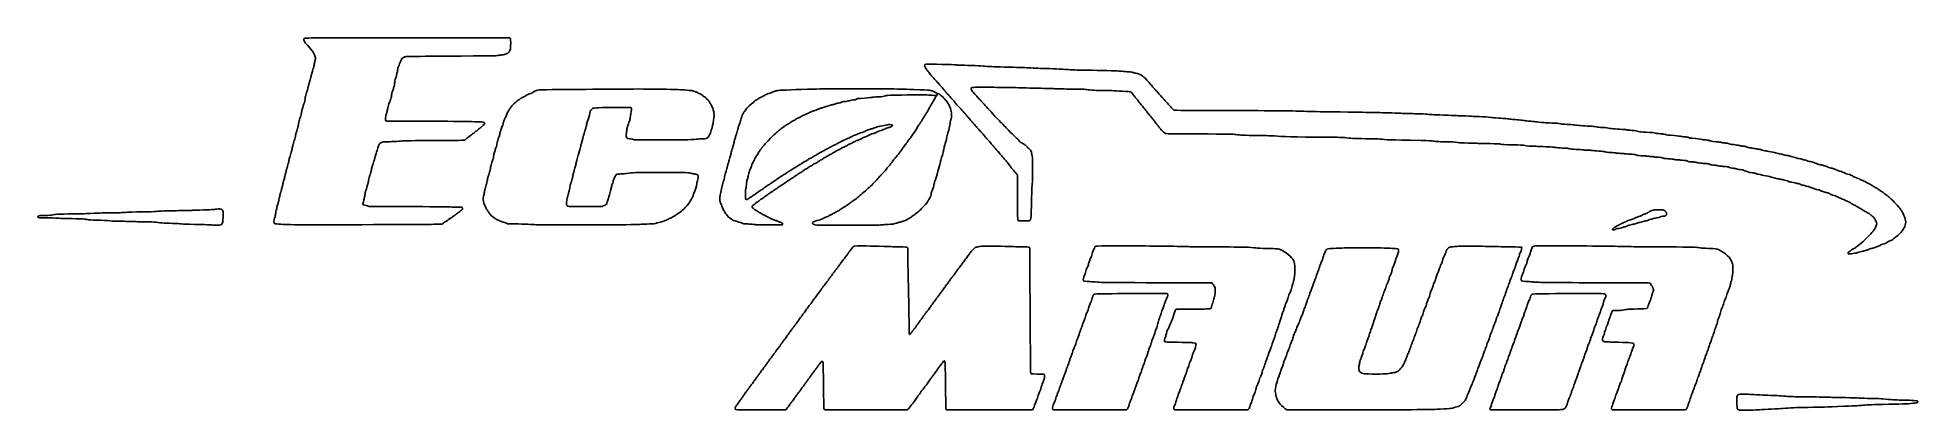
# Model space of a CAD drawing. Extents: x -55 to 55, y -11 to 11.
import ezdxf

# ---------------------------------------------------------------- set-up
doc = ezdxf.new("R2010")
doc.units = 0
doc.layers.add('Camada_1', color=7, linetype='CONTINUOUS')

msp = doc.modelspace()

# ---------------------------------------------------------------- linework, layer by layer
at = {"layer": 'Camada_1', "color": 7}
for points in [[(-27.33657, 10.452512), (-27.34302, 10.229254), (-27.389261, 10.1324)], [(-20.291365, 6.782771), (-20.316174, 6.807581), (-21.171584, 6.80723)], [(-18.587957, 4.919653), (-20.113196, 4.923892), (-20.211786, 4.950156)], [(-35.705119, 1.05769), (-35.609155, 1.027055), (-33.376392, 1.018634)], [(-27.089858, 0.009228), (-27.513213, 0.0165), (-27.573421, 0.048149)], [(-22.956859, 1.022484), (-21.967296, 1.025574), (-21.921514, 1.055875)], [(-7.299952, -1.339131), (-7.248105, -1.291339), (-7.046153, -1.283168)], [(13.727549, -3.49213), (13.681728, -3.439935), (10.546212, -3.432451)], [(13.870445, -3.950281), (13.871212, -3.729905), (13.822291, -3.637114)], [(12.750658, -7.083992), (12.774463, -7.016442), (12.748144, -6.990124)]]:
    msp.add_lwpolyline(points, dxfattribs=at)
for points in [[(-44.719992, -0.063702)], [(-40.335655, -0.036156)], [(-25.860388, -0.039173)], [(-12.974152, -0.039376)], [(-9.263288, -0.06886)], [(37.12107, -0.331612)], [(50.914216, -1.738395)], [(-14.058637, -10.857631)], [(4.380193, -10.850893)], [(11.478647, -10.850893)], [(18.064044, -10.85469)], [(29.984779, -10.855465)], [(37.100396, -10.854768)], [(44.54416, -10.881288)]]:
    msp.add_lwpolyline(points, close=True, dxfattribs=at)
for points in [[(-39.416151, 10.707342), (-39.439044, 10.741299), (-39.443663, 10.758995), (-39.437796, 10.790267)], [(-39.437796, 10.790267), (-39.433693, 10.812133), (-39.423397, 10.835783), (-39.414914, 10.842823)], [(-39.366999, 10.620501), (-39.378026, 10.64452), (-39.400145, 10.683598), (-39.416151, 10.707342)], [(-39.414914, 10.842823), (-39.370524, 10.879664), (-39.131753, 10.881378), (-33.276312, 10.886888)], [(-39.229468, 10.450699), (-39.294084, 10.520072), (-39.355973, 10.596483), (-39.366999, 10.620501)], [(-38.768833, 9.763975), (-38.795415, 9.935303), (-38.913798, 10.111792), (-39.229468, 10.450699)], [(-33.276312, 10.886888), (-27.969456, 10.891882), (-27.414127, 10.890684), (-27.382248, 10.874201)], [(-27.653054, 9.927041), (-27.702656, 9.898858), (-27.732183, 9.891937), (-27.844434, 9.882178)], [(-27.546623, 9.973044), (-27.572902, 9.966071), (-27.620797, 9.94537), (-27.653054, 9.927041)], [(-27.389261, 10.1324), (-27.439713, 10.026725), (-27.473585, 9.992424), (-27.546623, 9.973044)], [(-27.382248, 10.874201), (-27.349026, 10.857022), (-27.346577, 10.850945), (-27.338586, 10.765886)], [(-27.338586, 10.765886), (-27.33393, 10.716322), (-27.333023, 10.575304), (-27.33657, 10.452512)], [(-38.973593, 8.777037), (-38.958092, 8.822615), (-38.937623, 8.901183), (-38.928107, 8.951634)], [(-38.928107, 8.951634), (-38.918592, 9.002083), (-38.897398, 9.069823), (-38.881008, 9.102166)], [(-38.881008, 9.102166), (-38.862561, 9.13857), (-38.84466, 9.204269), (-38.834014, 9.274638)], [(-38.834014, 9.274638), (-38.824556, 9.337156), (-38.805933, 9.437892), (-38.792628, 9.498495)], [(-38.792628, 9.498495), (-38.755571, 9.66729), (-38.754935, 9.674395), (-38.768833, 9.763975)], [(-33.985999, 8.808368), (-34.036005, 8.600038), (-34.053222, 8.539366), (-34.089814, 8.442524)], [(-33.933053, 9.06934), (-33.933053, 9.047013), (-33.956906, 8.929575), (-33.985999, 8.808368)], [(-33.880357, 9.242263), (-33.912546, 9.193455), (-33.932983, 9.126388), (-33.933053, 9.06934)], [(-33.836402, 9.35488), (-33.845468, 9.315851), (-33.865249, 9.265173), (-33.880357, 9.242263)], [(-33.789534, 9.477686), (-33.806245, 9.449172), (-33.827335, 9.393909), (-33.836402, 9.35488)], [(-33.759151, 9.545147), (-33.759151, 9.536558), (-33.772824, 9.5062), (-33.789534, 9.477686)], [(-33.656874, 9.694935), (-33.708025, 9.661896), (-33.759151, 9.58702), (-33.759151, 9.545147)], [(-33.569884, 9.756338), (-33.58786, 9.741859), (-33.627006, 9.714227), (-33.656874, 9.694935)], [(-33.349507, 9.790172), (-33.521195, 9.783305), (-33.539986, 9.78042), (-33.569884, 9.756338)], [(-31.161026, 9.809938), (-32.26146, 9.803196), (-33.246276, 9.794302), (-33.349507, 9.790172)], [(-28.069954, 9.851986), (-28.182164, 9.829428), (-28.348127, 9.827171), (-31.161026, 9.809938)], [(-27.844434, 9.882178), (-27.917435, 9.875832), (-28.018919, 9.862245), (-28.069954, 9.851986)], [(-3.093596, 9.16437), (-3.122131, 9.199834), (-3.130134, 9.290995), (-3.106763, 9.314374)], [(-3.106763, 9.314374), (-3.09894, 9.322199), (-3.065013, 9.332272), (-3.031371, 9.336758)], [(-3.054728, 9.104137), (-3.062282, 9.120085), (-3.079773, 9.14719), (-3.093596, 9.16437)], [(-2.900546, 8.895307), (-2.926144, 8.916551), (-3.036987, 9.066682), (-3.054728, 9.104137)], [(-3.031371, 9.336758), (-2.904191, 9.353717), (-1.317538, 9.317121), (-1.284103, 9.296458)], [(-2.843288, 8.82047), (-2.863951, 8.852643), (-2.889717, 8.886319), (-2.900546, 8.895307)], [(-2.742976, 8.696407), (-2.777485, 8.732468), (-2.822626, 8.788297), (-2.843288, 8.82047)], [(-1.284103, 9.296458), (-1.276067, 9.291491), (-0.76418, 9.272675), (-0.157499, 9.255046)], [(-0.157499, 9.255046), (0.049829, 9.249021), (0.305582, 9.236113), (0.410841, 9.226361)], [(0.410841, 9.226361), (0.777857, 9.192356), (0.93318, 9.185623), (1.878085, 9.162754)], [(1.878085, 9.162754), (2.40119, 9.150093), (2.902257, 9.134636), (2.991567, 9.128405)], [(2.991567, 9.128405), (3.271382, 9.108881), (3.669438, 9.092833), (4.186019, 9.080249)], [(4.186019, 9.080249), (4.460209, 9.073569), (4.768156, 9.06038), (4.870347, 9.050939)], [(4.870347, 9.050939), (4.972538, 9.041499), (5.168367, 9.028747), (5.305523, 9.022603)], [(5.305523, 9.022603), (5.442678, 9.016459), (5.664505, 9.006222), (5.79847, 8.999855)], [(5.79847, 8.999855), (5.932436, 8.993488), (6.167311, 8.988248), (6.320415, 8.988211)], [(6.320415, 8.988211), (6.618131, 8.988124), (7.932955, 8.958371), (8.106626, 8.94777)], [(8.106626, 8.94777), (8.16404, 8.944267), (8.304965, 8.933652), (8.419793, 8.924184)], [(8.419793, 8.924184), (8.534621, 8.914718), (8.712082, 8.902365), (8.814151, 8.896733)], [(8.814151, 8.896733), (8.96508, 8.888407), (9.010051, 8.881793), (9.054997, 8.861311)], [(9.054997, 8.861311), (9.085394, 8.84746), (9.166295, 8.825574), (9.234778, 8.812676)], [(9.234778, 8.812676), (9.511591, 8.760541), (9.73467, 8.607332), (9.975693, 8.303821)], [(-39.296258, 7.600266), (-39.286694, 7.650295), (-39.263633, 7.720757), (-39.245013, 7.75685)], [(-39.245013, 7.75685), (-39.222086, 7.80129), (-39.207507, 7.852425), (-39.199848, 7.915263)], [(-39.199848, 7.915263), (-39.193628, 7.966297), (-39.174906, 8.054914), (-39.158244, 8.112189)], [(-39.158244, 8.112189), (-39.141583, 8.169465), (-39.120504, 8.251726), (-39.111403, 8.294991)], [(-39.111403, 8.294991), (-39.102302, 8.338257), (-39.082036, 8.398953), (-39.066369, 8.429872)], [(-39.066369, 8.429872), (-39.050701, 8.46079), (-39.029759, 8.532906), (-39.019831, 8.590128)], [(-39.019831, 8.590128), (-39.009902, 8.64735), (-38.989096, 8.73146), (-38.973593, 8.777037)], [(-34.25336, 7.732993), (-34.270945, 7.698291), (-34.288501, 7.631614), (-34.299358, 7.558292)], [(-34.195273, 7.904383), (-34.21158, 7.840985), (-34.237719, 7.76386), (-34.25336, 7.732993)], [(-34.147602, 8.083445), (-34.157514, 8.048358), (-34.178967, 7.96778), (-34.195273, 7.904383)], [(-34.117457, 8.274342), (-34.124124, 8.204435), (-34.13769, 8.118531), (-34.147602, 8.083445)], [(-34.089814, 8.442524), (-34.09835, 8.419931), (-34.11079, 8.344249), (-34.117457, 8.274342)], [(-26.058891, 7.681269), (-26.042215, 7.696834), (-26.002473, 7.722536), (-25.970576, 7.738384)], [(-25.970576, 7.738384), (-25.938679, 7.754233), (-25.891705, 7.77819), (-25.866187, 7.791624)], [(-25.866187, 7.791624), (-25.757586, 7.848799), (-25.716922, 7.850184), (-23.76101, 7.863285)], [(-23.76101, 7.863285), (-22.756266, 7.870016), (-21.417478, 7.880297), (-20.785925, 7.886131)], [(-20.785925, 7.886131), (-19.070244, 7.901982), (-17.622619, 7.874373), (-16.887009, 7.81177)], [(-16.887009, 7.81177), (-16.734648, 7.798803), (-16.687039, 7.790296), (-16.631836, 7.766171)], [(-16.631836, 7.766171), (-16.594511, 7.74986), (-16.540619, 7.730546), (-16.512075, 7.723252)], [(-16.512075, 7.723252), (-16.483532, 7.715958), (-16.439167, 7.694932), (-16.413486, 7.676527)], [(-12.101878, 7.672647), (-12.078248, 7.687869), (-12.022716, 7.710353), (-11.978472, 7.722614)], [(-11.978472, 7.722614), (-11.934229, 7.734875), (-11.886286, 7.751191), (-11.871933, 7.758872)], [(-11.871933, 7.758872), (-11.827598, 7.7826), (-11.777948, 7.793668), (-11.66349, 7.805339)], [(-11.66349, 7.805339), (-11.484032, 7.823638), (-10.634008, 7.856815), (-9.58731, 7.886375)], [(-9.58731, 7.886375), (-9.085315, 7.900552), (-5.084645, 7.900183), (-4.57664, 7.885911)], [(-4.57664, 7.885911), (-4.362933, 7.879907), (-3.994962, 7.867144), (-3.758927, 7.857547)], [(-3.758927, 7.857547), (-2.69024, 7.814094), (-2.73024, 7.817554), (-2.619099, 7.758969)], [(-2.581643, 8.518568), (-2.635867, 8.580318), (-2.708467, 8.660346), (-2.742976, 8.696407)], [(-2.619099, 7.758969), (-2.582555, 7.739706), (-2.546848, 7.723933), (-2.539751, 7.723919)], [(-2.379634, 8.294165), (-2.436514, 8.355837), (-2.527418, 8.456818), (-2.581643, 8.518568)], [(-2.539751, 7.723919), (-2.532654, 7.723908), (-2.507591, 7.708592), (-2.484056, 7.689888)], [(-2.244207, 8.137984), (-2.261811, 8.162212), (-2.322753, 8.232493), (-2.379634, 8.294165)], [(-2.182111, 8.070267), (-2.198659, 8.083284), (-2.226603, 8.113756), (-2.244207, 8.137984)], [(-2.135671, 8.015728), (-2.144666, 8.032708), (-2.165563, 8.05725), (-2.182111, 8.070267)], [(-2.040213, 7.902563), (-2.08372, 7.947824), (-2.126676, 7.998748), (-2.135671, 8.015728)], [(-1.903114, 7.747166), (-1.935011, 7.787374), (-1.996705, 7.857302), (-2.040213, 7.902563)], [(-1.772628, 7.597578), (-1.812499, 7.639644), (-1.871218, 7.706958), (-1.903114, 7.747166)], [(-0.243844, 7.987034), (-0.407646, 7.96648), (-0.419274, 7.958286), (-0.395722, 7.880027)], [(-0.395722, 7.880027), (-0.387352, 7.852214), (-0.366971, 7.814838), (-0.350432, 7.796968)], [(-0.350432, 7.796968), (-0.333892, 7.779099), (-0.29285, 7.731675), (-0.259228, 7.691582)], [(0.341248, 7.99765), (-0.01775, 8.003092), (-0.132468, 8.001013), (-0.243844, 7.987034)], [(1.686706, 7.978907), (1.192308, 7.985493), (0.586852, 7.993927), (0.341248, 7.99765)], [(2.736395, 7.956641), (2.653463, 7.962302), (2.181103, 7.972322), (1.686706, 7.978907)], [(3.565707, 7.933775), (3.192516, 7.940691), (2.819326, 7.95098), (2.736395, 7.956641)], [(4.487809, 7.908237), (4.353843, 7.915368), (3.938897, 7.92686), (3.565707, 7.933775)], [(5.514301, 7.885616), (5.083696, 7.890926), (4.621775, 7.901106), (4.487809, 7.908237)], [(6.36681, 7.863789), (6.327142, 7.870727), (5.960561, 7.880112), (5.514301, 7.885616)], [(7.474493, 7.799111), (6.886372, 7.806773), (6.595816, 7.823739), (6.36681, 7.863789)], [(7.996438, 7.787233), (7.967731, 7.790403), (7.732856, 7.795746), (7.474493, 7.799111)], [(8.64648, 7.747541), (8.393289, 7.759085), (8.075917, 7.778464), (7.996438, 7.787233)], [(8.996408, 7.66167), (8.953833, 7.722706), (8.899677, 7.735996), (8.64648, 7.747541)], [(9.975693, 8.303821), (10.013687, 8.255977), (10.077136, 8.183249), (10.11669, 8.142205)], [(10.11669, 8.142205), (10.156244, 8.101161), (10.188606, 8.063047), (10.188606, 8.057508)], [(10.188606, 8.057508), (10.188606, 8.051969), (10.226447, 8.009852), (10.272697, 7.963913)], [(10.272697, 7.963913), (10.318947, 7.917975), (10.403763, 7.825292), (10.461177, 7.757951)], [(10.461177, 7.757951), (10.613849, 7.578881), (10.975017, 7.172966), (11.059493, 7.085506)], [(-39.562099, 6.528132), (-39.553169, 6.600901), (-39.535576, 6.689631), (-39.523004, 6.725311)], [(-39.523004, 6.725311), (-39.510432, 6.76099), (-39.490198, 6.831937), (-39.478041, 6.882972)], [(-39.478041, 6.882972), (-39.465883, 6.934006), (-39.43988, 7.009689), (-39.420255, 7.051154)], [(-39.420255, 7.051154), (-39.400631, 7.09262), (-39.38457, 7.145435), (-39.384566, 7.168522)], [(-39.384566, 7.168522), (-39.384566, 7.22768), (-39.354018, 7.395811), (-39.332091, 7.45746)], [(-39.332091, 7.45746), (-39.321949, 7.485975), (-39.305824, 7.550238), (-39.296258, 7.600266)], [(-34.513843, 6.790415), (-34.526963, 6.747935), (-34.550184, 6.652971), (-34.565443, 6.579382)], [(-34.477917, 6.944903), (-34.484556, 6.902414), (-34.500722, 6.832894), (-34.513843, 6.790415)], [(-34.437385, 7.080151), (-34.453039, 7.048255), (-34.471277, 6.987393), (-34.477917, 6.944903)], [(-34.328945, 7.394388), (-34.355466, 7.294423), (-34.410517, 7.134899), (-34.437385, 7.080151)], [(-34.299358, 7.558292), (-34.309017, 7.493074), (-34.32233, 7.419316), (-34.328945, 7.394388)], [(-27.512975, 6.518286), (-27.503884, 6.544053), (-27.481427, 6.587064), (-27.463071, 6.613866)], [(-27.463071, 6.613866), (-27.444715, 6.640667), (-27.404123, 6.706446), (-27.372866, 6.760041)], [(-27.372866, 6.760041), (-27.285305, 6.910173), (-26.956958, 7.228914), (-26.849856, 7.267748)], [(-26.849856, 7.267748), (-26.838322, 7.27193), (-26.80682, 7.29537), (-26.779849, 7.319837)], [(-26.779849, 7.319837), (-26.75288, 7.344304), (-26.72463, 7.364322), (-26.717072, 7.364322)], [(-26.717072, 7.364322), (-26.709514, 7.364322), (-26.679385, 7.379553), (-26.650119, 7.398168)], [(-26.650119, 7.398168), (-26.620854, 7.416783), (-26.568203, 7.441013), (-26.533117, 7.452011)], [(-26.533117, 7.452011), (-26.49803, 7.463009), (-26.453665, 7.486348), (-26.434527, 7.503876)], [(-26.434527, 7.503876), (-26.415389, 7.521403), (-26.387539, 7.539424), (-26.372639, 7.54392)], [(-26.372639, 7.54392), (-26.357738, 7.548417), (-26.321202, 7.567109), (-26.291448, 7.585458)], [(-26.291448, 7.585458), (-26.261692, 7.603807), (-26.204017, 7.626503), (-26.16328, 7.635894)], [(-26.16328, 7.635894), (-26.118866, 7.646133), (-26.077074, 7.664299), (-26.058891, 7.681269)], [(-22.66089, 6.615083), (-22.675488, 6.59903), (-22.688306, 6.555743), (-22.698668, 6.487497)], [(-22.608428, 6.688344), (-22.625131, 6.661414), (-22.648738, 6.628446), (-22.66089, 6.615083)], [(-22.541664, 6.756131), (-22.561682, 6.745778), (-22.591726, 6.715274), (-22.608428, 6.688344)], [(-21.171584, 6.80723), (-22.093196, 6.806879), (-22.470773, 6.792789), (-22.541664, 6.756131)], [(-20.308991, 6.424821), (-20.293047, 6.498183), (-20.276975, 6.603152), (-20.273278, 6.658084)], [(-20.273278, 6.658084), (-20.26712, 6.749561), (-20.268642, 6.760047), (-20.291365, 6.782771)], [(-16.413486, 7.676527), (-16.387805, 7.658122), (-16.340108, 7.635162), (-16.307494, 7.625504)], [(-16.307494, 7.625504), (-16.27488, 7.615847), (-16.235735, 7.598233), (-16.220503, 7.586363)], [(-16.220503, 7.586363), (-16.205273, 7.574493), (-16.174543, 7.555613), (-16.152215, 7.544407)], [(-16.152215, 7.544407), (-16.129888, 7.533202), (-16.100039, 7.509669), (-16.085886, 7.492112)], [(-16.085886, 7.492112), (-16.071733, 7.474555), (-16.030903, 7.445879), (-15.995152, 7.428388)], [(-15.995152, 7.428388), (-15.95534, 7.408911), (-15.917727, 7.379438), (-15.898097, 7.352338)], [(-15.898097, 7.352338), (-15.880468, 7.328002), (-15.837126, 7.281662), (-15.801784, 7.24936)], [(-15.801784, 7.24936), (-15.761142, 7.212215), (-15.716746, 7.15403), (-15.680997, 7.091052)], [(-15.680997, 7.091052), (-15.649907, 7.036284), (-15.611849, 6.972281), (-15.596422, 6.948822)], [(-15.596422, 6.948822), (-15.580995, 6.925364), (-15.543066, 6.838538), (-15.512135, 6.755877)], [(-15.512135, 6.755877), (-15.465491, 6.631224), (-15.454126, 6.585188), (-15.445517, 6.486047)], [(-13.738715, 6.459631), (-13.723661, 6.498835), (-13.696377, 6.53979), (-13.603617, 6.662425)], [(-13.603617, 6.662425), (-13.533239, 6.755468), (-13.225014, 7.058577), (-13.174651, 7.08427)], [(-13.174651, 7.08427), (-13.149256, 7.097226), (-13.120071, 7.120658), (-13.109795, 7.136341)], [(-13.109795, 7.136341), (-13.089371, 7.167512), (-13.011409, 7.223464), (-12.935504, 7.261425)], [(-12.935504, 7.261425), (-12.908915, 7.274723), (-12.868893, 7.302751), (-12.846565, 7.323709)], [(-12.846565, 7.323709), (-12.824237, 7.344666), (-12.792921, 7.365709), (-12.776972, 7.370469)], [(-12.776972, 7.370469), (-12.761024, 7.37523), (-12.735409, 7.388939), (-12.72005, 7.400934)], [(-12.72005, 7.400934), (-12.704691, 7.412929), (-12.66418, 7.430867), (-12.630025, 7.440796)], [(-12.630025, 7.440796), (-12.59587, 7.450726), (-12.552754, 7.471615), (-12.534212, 7.487216)], [(-12.534212, 7.487216), (-12.515671, 7.502818), (-12.475281, 7.526734), (-12.444457, 7.540362)], [(-12.444457, 7.540362), (-12.413633, 7.55399), (-12.375265, 7.574854), (-12.359194, 7.586726)], [(-12.359194, 7.586726), (-12.343124, 7.598599), (-12.28832, 7.616561), (-12.237407, 7.626643)], [(-12.237407, 7.626643), (-12.186495, 7.636724), (-12.125507, 7.657426), (-12.101878, 7.672647)], [(-9.601118, 6.609287), (-9.634989, 6.60226), (-9.68358, 6.58453), (-9.709097, 6.569886)], [(-9.463085, 6.662632), (-9.505133, 6.640319), (-9.567248, 6.616313), (-9.601118, 6.609287)], [(-9.368085, 6.703212), (-9.378287, 6.703207), (-9.421038, 6.684946), (-9.463085, 6.662632)], [(-9.279388, 6.736406), (-9.317969, 6.718154), (-9.357883, 6.703217), (-9.368085, 6.703212)], [(-9.088008, 6.795066), (-9.154687, 6.781055), (-9.240808, 6.754658), (-9.279388, 6.736406)], [(-8.932629, 6.845074), (-8.952387, 6.830879), (-9.01786, 6.809807), (-9.088008, 6.795066)], [(-8.816641, 6.889802), (-8.861654, 6.878695), (-8.913848, 6.858567), (-8.932629, 6.845074)], [(-8.671007, 6.933167), (-8.706093, 6.920423), (-8.771629, 6.900909), (-8.816641, 6.889802)], [(-8.485427, 6.981447), (-8.55241, 6.967636), (-8.635921, 6.94591), (-8.671007, 6.933167)], [(-8.299846, 7.03372), (-8.334933, 7.018781), (-8.418444, 6.995258), (-8.485427, 6.981447)], [(-8.141086, 7.072118), (-8.193318, 7.065938), (-8.26476, 7.048659), (-8.299846, 7.03372)], [(-8.013499, 7.106334), (-8.034516, 7.091527), (-8.079895, 7.079358), (-8.141086, 7.072118)], [(-7.731507, 7.167633), (-7.962155, 7.139177), (-7.968988, 7.137692), (-8.013499, 7.106334)], [(-7.476333, 7.215698), (-7.50957, 7.201037), (-7.602255, 7.183579), (-7.731507, 7.167633)], [(-7.302352, 7.24937), (-7.377755, 7.242777), (-7.444018, 7.229953), (-7.476333, 7.215698)], [(-7.110972, 7.296669), (-7.169261, 7.265971), (-7.200348, 7.258288), (-7.302352, 7.24937)], [(-6.867398, 7.342013), (-7.032031, 7.333788), (-7.045119, 7.331351), (-7.110972, 7.296669)], [(-6.206268, 7.401029), (-6.309006, 7.378399), (-6.524958, 7.359122), (-6.867398, 7.342013)], [(-5.846706, 7.433897), (-6.026839, 7.426927), (-6.132577, 7.417261), (-6.206268, 7.401029)], [(-5.400153, 7.49431), (-5.533048, 7.451204), (-5.586564, 7.443965), (-5.846706, 7.433897)], [(-4.86081, 7.528478), (-5.285549, 7.519585), (-5.331134, 7.516697), (-5.400153, 7.49431)], [(-2.870556, 7.533662), (-3.121521, 7.553148), (-3.762203, 7.551479), (-4.86081, 7.528478)], [(-3.043671, 6.425141), (-3.003972, 6.486806), (-2.917117, 6.641251), (-2.819426, 6.82389)], [(-2.408498, 7.526272), (-2.438875, 7.510015), (-2.598982, 7.512575), (-2.870556, 7.533662)], [(-2.819426, 6.82389), (-2.793909, 6.871597), (-2.747339, 6.951382), (-2.715937, 7.00119)], [(-2.715937, 7.00119), (-2.661113, 7.08815), (-2.6221, 7.158877), (-2.525572, 7.346299)], [(-2.525572, 7.346299), (-2.501106, 7.3938), (-2.461798, 7.454019), (-2.438219, 7.480118)], [(-2.484056, 7.689888), (-2.46052, 7.671184), (-2.425523, 7.652424), (-2.406285, 7.648198)], [(-2.438219, 7.480118), (-2.414641, 7.506217), (-2.384033, 7.550863), (-2.370201, 7.579332)], [(-2.364969, 7.624003), (-2.35613, 7.600967), (-2.38342, 7.539693), (-2.408498, 7.526272)], [(-2.406285, 7.648198), (-2.387046, 7.643972), (-2.368454, 7.633085), (-2.364969, 7.624003)], [(-2.370201, 7.579332), (-2.354672, 7.611296), (-2.337296, 7.631093), (-2.32477, 7.631093)], [(-2.32477, 7.631093), (-2.313613, 7.631093), (-2.272629, 7.603691), (-2.233693, 7.570199)], [(-2.233693, 7.570199), (-2.194757, 7.536708), (-2.139495, 7.493035), (-2.110889, 7.473149)], [(-2.110889, 7.473149), (-2.082282, 7.453263), (-2.037928, 7.408913), (-2.012322, 7.374594)], [(-2.012322, 7.374594), (-1.986717, 7.340275), (-1.939719, 7.289409), (-1.90788, 7.261558)], [(-1.90788, 7.261558), (-1.876043, 7.233707), (-1.837255, 7.185781), (-1.821685, 7.155055)], [(-1.821685, 7.155055), (-1.806115, 7.12433), (-1.78832, 7.096066), (-1.782139, 7.092246)], [(-1.782139, 7.092246), (-1.775959, 7.088428), (-1.744131, 7.040979), (-1.71141, 6.986807)], [(-1.700136, 7.511347), (-1.700136, 7.516708), (-1.732758, 7.555512), (-1.772628, 7.597578)], [(-1.71141, 6.986807), (-1.653593, 6.891091), (-1.637345, 6.845376), (-1.571434, 6.593003)], [(-1.41958, 7.199654), (-1.655646, 7.452974), (-1.700136, 7.502402), (-1.700136, 7.511347)], [(-1.325256, 7.089466), (-1.331377, 7.100968), (-1.373823, 7.150553), (-1.41958, 7.199654)], [(-1.22586, 6.973602), (-1.274406, 7.025825), (-1.319134, 7.077964), (-1.325256, 7.089466)], [(-0.947498, 6.660406), (-0.979785, 6.704977), (-1.058978, 6.79408), (-1.22586, 6.973602)], [(-0.84369, 6.543621), (-0.882991, 6.583289), (-0.929704, 6.635843), (-0.947498, 6.660406)], [(-0.259228, 7.691582), (-0.123209, 7.529389), (-0.090557, 7.491267), (-0.018314, 7.410307)], [(-0.018314, 7.410307), (0.023151, 7.363839), (0.094339, 7.286202), (0.13988, 7.237781)], [(0.13988, 7.237781), (0.185423, 7.18936), (0.244734, 7.123647), (0.271686, 7.09175)], [(0.271686, 7.09175), (0.298636, 7.059853), (0.399689, 6.94823), (0.496249, 6.843698)], [(0.496249, 6.843698), (0.592809, 6.739166), (0.754163, 6.564315), (0.854813, 6.455139)], [(9.087248, 7.549902), (9.051243, 7.591367), (9.010364, 7.641663), (8.996408, 7.66167)], [(9.188331, 7.421648), (9.168741, 7.450722), (9.123254, 7.508436), (9.087248, 7.549902)], [(9.243864, 7.352259), (9.232911, 7.361349), (9.207921, 7.392574), (9.188331, 7.421648)], [(9.32432, 7.254336), (9.291022, 7.299104), (9.254816, 7.343169), (9.243864, 7.352259)], [(9.41096, 7.149771), (9.396606, 7.162514), (9.357616, 7.209569), (9.32432, 7.254336)], [(9.453104, 7.095574), (9.44428, 7.112639), (9.425315, 7.137028), (9.41096, 7.149771)], [(9.600345, 6.91033), (9.518644, 7.002794), (9.468386, 7.066024), (9.453104, 7.095574)], [(9.684059, 6.808253), (9.658542, 6.841166), (9.62087, 6.8871), (9.600345, 6.91033)], [(9.800047, 6.666783), (9.761771, 6.711678), (9.709577, 6.77534), (9.684059, 6.808253)], [(9.904436, 6.535232), (9.885298, 6.562689), (9.838323, 6.621887), (9.800047, 6.666783)], [(11.059493, 7.085506), (11.082358, 7.061832), (11.17199, 6.962212), (11.258675, 6.864128)], [(11.258675, 6.864128), (11.345359, 6.766043), (11.433649, 6.675354), (11.454875, 6.662595)], [(11.454875, 6.662595), (11.493114, 6.639611), (11.520889, 6.639328), (14.480151, 6.631841)], [(14.480151, 6.631841), (17.454128, 6.624316), (18.479535, 6.613547), (19.229849, 6.581958)], [(-39.883017, 5.334536), (-39.864813, 5.38876), (-39.841859, 5.468309), (-39.832007, 5.511312)], [(-39.832007, 5.511312), (-39.822154, 5.554315), (-39.800955, 5.620717), (-39.784895, 5.658872)], [(-39.784895, 5.658872), (-39.768074, 5.698836), (-39.748151, 5.782344), (-39.737897, 5.855866)], [(-39.737897, 5.855866), (-39.728106, 5.926058), (-39.71216, 6.005801), (-39.702461, 6.033072)], [(-39.702461, 6.033072), (-39.692762, 6.060344), (-39.674691, 6.125866), (-39.662305, 6.178678)], [(-39.662305, 6.178678), (-39.649919, 6.23149), (-39.625958, 6.301952), (-39.60906, 6.335261)], [(-39.60906, 6.335261), (-39.586584, 6.379566), (-39.573977, 6.431342), (-39.562099, 6.528132)], [(-34.649942, 6.197665), (-34.653795, 6.067582), (-34.651682, 6.043141), (-34.635122, 6.026583)], [(-34.619316, 6.397507), (-34.641732, 6.356257), (-34.646083, 6.327873), (-34.649942, 6.197665)], [(-34.635122, 6.026583), (-34.617261, 6.008722), (-34.472991, 6.007203), (-32.723133, 6.006446)], [(-34.565443, 6.579382), (-34.580704, 6.505793), (-34.604947, 6.423949), (-34.619316, 6.397507)], [(-32.723133, 6.006446), (-30.031931, 6.00528), (-29.01462, 5.986971), (-28.909244, 5.937802)], [(-29.20977, 5.540931), (-29.249771, 5.504158), (-29.299356, 5.465382), (-29.319958, 5.454761)], [(-29.090022, 5.638003), (-29.115882, 5.621385), (-29.169769, 5.577703), (-29.20977, 5.540931)], [(-28.852871, 5.861526), (-28.852871, 5.848666), (-29.047146, 5.665554), (-29.090022, 5.638003)], [(-28.909244, 5.937802), (-28.883945, 5.925997), (-28.852871, 5.883952), (-28.852871, 5.861526)], [(-27.913408, 5.485248), (-27.900584, 5.510384), (-27.884472, 5.558524), (-27.877602, 5.592226)], [(-27.877602, 5.592226), (-27.870732, 5.625928), (-27.850004, 5.678431), (-27.831539, 5.708898)], [(-27.831539, 5.708898), (-27.811535, 5.741906), (-27.79018, 5.802843), (-27.778698, 5.859682)], [(-27.778698, 5.859682), (-27.7681, 5.912146), (-27.744482, 5.992477), (-27.726212, 6.038195)], [(-27.726212, 6.038195), (-27.707942, 6.083913), (-27.692994, 6.128997), (-27.692994, 6.138382)], [(-27.692994, 6.138382), (-27.692994, 6.147768), (-27.675112, 6.181442), (-27.653257, 6.213214)], [(-27.653257, 6.213214), (-27.631401, 6.244987), (-27.607486, 6.293852), (-27.600114, 6.321805)], [(-27.600114, 6.321805), (-27.592741, 6.349757), (-27.573839, 6.394859), (-27.558107, 6.422031)], [(-27.558107, 6.422031), (-27.542376, 6.449204), (-27.522066, 6.492518), (-27.512975, 6.518286)], [(-22.96729, 5.516314), (-22.976508, 5.472489), (-22.999132, 5.401913), (-23.017562, 5.359478)], [(-22.919843, 5.700131), (-22.93672, 5.642856), (-22.958071, 5.560138), (-22.96729, 5.516314)], [(-22.878653, 5.884115), (-22.884429, 5.840199), (-22.902964, 5.757407), (-22.919843, 5.700131)], [(-22.839498, 6.015225), (-22.856137, 5.985454), (-22.872553, 5.930483), (-22.878653, 5.884115)], [(-22.698668, 6.487497), (-22.71772, 6.362029), (-22.800134, 6.085654), (-22.839498, 6.015225)], [(-20.537346, 5.49692), (-20.529675, 5.593827), (-20.518341, 5.65251), (-20.495902, 5.711497)], [(-20.495902, 5.711497), (-20.478916, 5.756152), (-20.456017, 5.824005), (-20.445017, 5.862281)], [(-20.445017, 5.862281), (-20.434017, 5.900557), (-20.411425, 5.955361), (-20.394812, 5.984068)], [(-20.394812, 5.984068), (-20.371049, 6.025131), (-20.361768, 6.063474), (-20.351296, 6.163849)], [(-20.351296, 6.163849), (-20.343973, 6.234022), (-20.324936, 6.351459), (-20.308991, 6.424821)], [(-15.578153, 5.547829), (-15.594247, 5.511437), (-15.614848, 5.449862), (-15.623931, 5.410998)], [(-15.530806, 5.720741), (-15.540752, 5.662033), (-15.562057, 5.584222), (-15.578153, 5.547829)], [(-15.484764, 5.931873), (-15.500142, 5.874459), (-15.52086, 5.77945), (-15.530806, 5.720741)], [(-15.445517, 6.486047), (-15.431124, 6.320285), (-15.449238, 6.064514), (-15.484764, 5.931873)], [(-14.064239, 5.477678), (-14.05214, 5.516975), (-14.031627, 5.59479), (-14.018651, 5.650599)], [(-14.018651, 5.650599), (-14.005677, 5.706409), (-13.979982, 5.779482), (-13.961553, 5.812982)], [(-13.961553, 5.812982), (-13.943122, 5.846483), (-13.921691, 5.907819), (-13.913927, 5.949285)], [(-13.913927, 5.949285), (-13.906163, 5.99075), (-13.887447, 6.055145), (-13.872335, 6.092384)], [(-13.872335, 6.092384), (-13.857224, 6.129623), (-13.839674, 6.188146), (-13.833335, 6.222434)], [(-13.833335, 6.222434), (-13.826997, 6.256722), (-13.806622, 6.314984), (-13.788057, 6.351906)], [(-13.788057, 6.351906), (-13.769493, 6.388827), (-13.747289, 6.437303), (-13.738715, 6.459631)], [(-11.584174, 5.511342), (-11.630988, 5.471424), (-11.721277, 5.395742), (-11.784816, 5.34316)], [(-11.332423, 5.699018), (-11.449457, 5.620724), (-11.500686, 5.582534), (-11.584174, 5.511342)], [(-11.257031, 5.758611), (-11.266323, 5.747358), (-11.300249, 5.720541), (-11.332423, 5.699018)], [(-11.187941, 5.802199), (-11.216648, 5.789478), (-11.247738, 5.769864), (-11.257031, 5.758611)], [(-11.081276, 5.861207), (-11.111234, 5.841473), (-11.159234, 5.814919), (-11.187941, 5.802199)], [(-10.729789, 6.069091), (-10.829631, 6.021529), (-10.910511, 5.973694), (-11.081276, 5.861207)], [(-10.648954, 6.122413), (-10.661516, 6.108281), (-10.697892, 6.084285), (-10.729789, 6.069091)], [(-10.395519, 6.251957), (-10.516249, 6.203603), (-10.627193, 6.146894), (-10.648954, 6.122413)], [(-10.302705, 6.303799), (-10.323009, 6.287599), (-10.364775, 6.26427), (-10.395519, 6.251957)], [(-10.046099, 6.420746), (-10.170772, 6.37777), (-10.262251, 6.336078), (-10.302705, 6.303799)], [(-9.912714, 6.48209), (-9.941771, 6.463623), (-10.001795, 6.436019), (-10.046099, 6.420746)], [(-9.807687, 6.529462), (-9.836394, 6.521873), (-9.883655, 6.500555), (-9.912714, 6.48209)], [(-9.709097, 6.569886), (-9.734614, 6.555241), (-9.77898, 6.537051), (-9.807687, 6.529462)], [(-6.427064, 5.49822), (-6.406554, 5.510321), (-6.342344, 5.530357), (-6.284374, 5.542746)], [(-6.284374, 5.542746), (-6.226404, 5.555134), (-6.152142, 5.578866), (-6.119348, 5.595484)], [(-6.119348, 5.595484), (-6.086555, 5.612102), (-6.017326, 5.63625), (-5.965509, 5.649147)], [(-5.965509, 5.649147), (-5.913692, 5.662043), (-5.857087, 5.679943), (-5.839721, 5.688923)], [(-5.839721, 5.688923), (-5.822355, 5.697904), (-5.760032, 5.710702), (-5.701225, 5.717363)], [(-5.701225, 5.717363), (-5.600125, 5.728816), (-5.384512, 5.77174), (-5.295841, 5.798067)], [(-5.498743, 5.531804), (-5.52426, 5.523655), (-5.564681, 5.507165), (-5.588566, 5.495159)], [(-5.404805, 5.580476), (-5.430954, 5.561855), (-5.473225, 5.539953), (-5.498743, 5.531804)], [(-5.27382, 5.625897), (-5.335054, 5.617411), (-5.369917, 5.605322), (-5.404805, 5.580476)], [(-5.295841, 5.798067), (-5.236211, 5.815771), (-5.038092, 5.813509), (-5.01255, 5.794832)], [(-5.095233, 5.686659), (-5.163495, 5.65136), (-5.21395, 5.634193), (-5.27382, 5.625897)], [(-5.01255, 5.794832), (-4.974048, 5.766678), (-4.995981, 5.737984), (-5.095233, 5.686659)], [(-3.780385, 5.278125), (-3.70995, 5.358029), (-3.565607, 5.589263), (-3.529314, 5.680335)], [(-3.529314, 5.680335), (-3.517855, 5.70909), (-3.481748, 5.761791), (-3.449077, 5.797448)], [(-3.449077, 5.797448), (-3.416407, 5.833106), (-3.374831, 5.893597), (-3.356687, 5.931873)], [(-3.356687, 5.931873), (-3.338543, 5.970149), (-3.289833, 6.047368), (-3.248443, 6.103471)], [(-3.248443, 6.103471), (-3.207054, 6.159574), (-3.173189, 6.209869), (-3.173189, 6.215237)], [(-3.173189, 6.215237), (-3.173189, 6.220605), (-3.153334, 6.255604), (-3.129068, 6.293012)], [(-3.129068, 6.293012), (-3.104801, 6.330421), (-3.066374, 6.389878), (-3.043671, 6.425141)], [(-1.642503, 5.781089), (-1.655433, 5.659236), (-1.680211, 5.563989), (-1.758676, 5.334536)], [(-1.573289, 6.14065), (-1.614572, 5.986042), (-1.628352, 5.914463), (-1.642503, 5.781089)], [(-1.571434, 6.593003), (-1.53799, 6.464943), (-1.53879, 6.269847), (-1.573289, 6.14065)], [(-0.772234, 6.461684), (-0.772234, 6.467081), (-0.804389, 6.503952), (-0.84369, 6.543621)], [(-0.698086, 6.374364), (-0.738867, 6.416993), (-0.772234, 6.456287), (-0.772234, 6.461684)], [(-0.583484, 6.247751), (-0.605733, 6.274759), (-0.657303, 6.331735), (-0.698086, 6.374364)], [(-0.431068, 6.071058), (-0.492648, 6.14123), (-0.561235, 6.220742), (-0.583484, 6.247751)], [(-0.274684, 5.891277), (-0.299116, 5.919984), (-0.369488, 6.000885), (-0.431068, 6.071058)], [(-0.059365, 5.645869), (-0.135874, 5.729104), (-0.162335, 5.759264), (-0.274684, 5.891277)], [(0.126671, 5.438621), (0.069257, 5.503754), (-0.014459, 5.597016), (-0.059365, 5.645869)], [(0.854813, 6.455139), (1.041292, 6.252864), (1.207486, 6.075394), (1.254926, 6.027879)], [(1.254926, 6.027879), (1.304628, 5.978098), (1.40994, 5.869927), (1.54789, 5.726962)], [(1.54789, 5.726962), (1.62381, 5.648283), (1.693881, 5.57608), (1.703605, 5.566511)], [(1.703605, 5.566511), (1.713328, 5.556942), (1.748735, 5.520855), (1.782286, 5.486317)], [(10.045619, 6.363855), (10.028175, 6.375108), (9.94936, 6.470777), (9.904436, 6.535232)], [(10.085374, 6.311661), (10.070987, 6.335544), (10.053097, 6.359031), (10.045619, 6.363855)], [(10.183075, 6.187046), (10.143726, 6.231701), (10.09976, 6.287778), (10.085374, 6.311661)], [(10.268087, 6.08037), (10.260679, 6.094386), (10.222423, 6.14239), (10.183075, 6.187046)], [(10.324971, 6.00315), (10.301093, 6.031605), (10.275494, 6.066354), (10.268087, 6.08037)], [(10.414782, 5.891652), (10.389264, 5.924521), (10.348849, 5.974695), (10.324971, 6.00315)], [(10.537205, 5.742696), (10.49539, 5.791753), (10.440299, 5.858783), (10.414782, 5.891652)], [(10.649279, 5.601308), (10.629453, 5.630015), (10.57902, 5.69364), (10.537205, 5.742696)], [(10.745252, 5.48532), (10.712291, 5.520406), (10.669104, 5.5726), (10.649279, 5.601308)], [(19.229849, 6.581958), (19.446746, 6.572827), (20.086128, 6.559807), (20.650698, 6.553025)], [(20.650698, 6.553025), (22.278063, 6.533477), (22.476194, 6.530665), (23.127036, 6.517877)], [(23.127036, 6.517877), (23.710224, 6.506418), (23.958945, 6.498848), (24.658074, 6.471277)], [(24.658074, 6.471277), (24.823937, 6.464737), (25.220615, 6.454207), (25.539581, 6.447879)], [(25.539581, 6.447879), (25.998078, 6.438782), (26.158381, 6.431484), (26.3051, 6.413028)], [(26.3051, 6.413028), (26.489235, 6.389865), (26.728832, 6.378463), (27.512755, 6.355558)], [(27.512755, 6.355558), (27.736792, 6.349012), (27.935131, 6.341022), (27.953508, 6.337802)], [(27.953508, 6.337802), (27.971885, 6.334584), (28.164383, 6.326699), (28.38128, 6.320284)], [(28.38128, 6.320284), (28.598177, 6.31387), (28.864369, 6.300909), (28.972818, 6.291482)], [(28.972818, 6.291482), (29.081266, 6.282055), (29.240459, 6.274174), (29.32658, 6.273968)], [(29.32658, 6.273968), (29.581291, 6.273359), (29.869753, 6.253366), (29.999695, 6.227316)], [(29.999695, 6.227316), (30.086906, 6.209833), (30.216923, 6.198416), (30.461352, 6.18678)], [(30.461352, 6.18678), (30.648492, 6.177871), (30.810295, 6.167862), (30.820914, 6.164539)], [(30.820914, 6.164539), (30.831532, 6.161216), (30.902853, 6.153177), (30.979405, 6.146676)], [(30.979405, 6.146676), (31.055957, 6.140176), (31.183834, 6.126972), (31.263575, 6.117336)], [(31.263575, 6.117336), (31.343316, 6.107699), (31.515559, 6.092222), (31.646336, 6.082944)], [(31.646336, 6.082944), (31.796714, 6.072274), (31.916321, 6.057555), (31.971749, 6.042899)], [(31.971749, 6.042899), (32.032119, 6.026934), (32.145786, 6.014185), (32.337107, 6.001918)], [(32.337107, 6.001918), (32.489856, 5.992125), (32.635709, 5.979263), (32.661227, 5.973337)], [(32.661227, 5.973337), (32.705674, 5.963014), (32.843106, 5.949286), (33.130976, 5.926416)], [(33.130976, 5.926416), (33.204339, 5.920587), (33.402679, 5.910052), (33.571731, 5.903003)], [(33.571731, 5.903003), (33.869693, 5.89058), (33.920356, 5.885561), (34.105273, 5.850145)], [(34.105273, 5.850145), (34.153118, 5.840981), (34.312311, 5.828413), (34.459036, 5.822216)], [(34.459036, 5.822216), (34.605762, 5.816018), (34.796272, 5.800515), (34.882392, 5.787764)], [(34.882392, 5.787764), (35.047332, 5.763344), (35.408652, 5.735159), (35.787096, 5.717191)], [(35.787096, 5.717191), (35.936947, 5.710077), (36.064156, 5.696881), (36.164058, 5.678088)], [(36.164058, 5.678088), (36.267612, 5.658608), (36.380236, 5.647255), (36.523616, 5.641843)], [(36.523616, 5.641843), (36.638445, 5.637508), (36.768933, 5.626326), (36.813586, 5.616992)], [(36.813586, 5.616992), (37.000081, 5.578011), (37.293769, 5.549069), (37.677697, 5.531837)], [(37.677697, 5.531837), (37.837144, 5.52468), (37.934574, 5.515054), (37.973467, 5.502615)], [(37.973467, 5.502615), (38.007651, 5.49168), (38.13091, 5.476983), (38.273725, 5.466814)], [(-40.156108, 4.250636), (-40.141635, 4.283363), (-40.121388, 4.370459), (-40.110267, 4.447834)], [(-40.110267, 4.447834), (-40.099275, 4.52431), (-40.077662, 4.617603), (-40.062039, 4.656008)], [(-40.062039, 4.656008), (-40.046469, 4.694284), (-40.025814, 4.76323), (-40.016139, 4.809221)], [(-40.016139, 4.809221), (-40.006463, 4.855212), (-39.983659, 4.921144), (-39.965462, 4.955736)], [(-39.965462, 4.955736), (-39.939003, 5.006037), (-39.930749, 5.040388), (-39.924246, 5.127289)], [(-39.924246, 5.127289), (-39.918994, 5.197461), (-39.904391, 5.270866), (-39.883017, 5.334536)], [(-35.103004, 4.458553), (-35.109244, 4.420429), (-35.130798, 4.344871), (-35.150901, 4.290646)], [(-35.066237, 4.56844), (-35.080219, 4.546127), (-35.096763, 4.496678), (-35.103004, 4.458553)], [(-35.023417, 4.654495), (-35.032986, 4.629478), (-35.052256, 4.590753), (-35.066237, 4.56844)], [(-34.988621, 4.709156), (-34.99819, 4.704109), (-35.013848, 4.679512), (-35.023417, 4.654495)], [(-34.936427, 4.735177), (-34.955565, 4.725911), (-34.979052, 4.714201), (-34.988621, 4.709156)], [(-34.859159, 4.774736), (-34.882518, 4.762245), (-34.917289, 4.744443), (-34.936427, 4.735177)], [(-34.516996, 4.805597), (-34.782779, 4.79837), (-34.821492, 4.794878), (-34.859159, 4.774736)], [(-33.654762, 4.853876), (-33.99374, 4.825624), (-34.195111, 4.814349), (-34.516996, 4.805597)], [(-31.752563, 4.88007), (-33.116575, 4.873353), (-33.481332, 4.86833), (-33.654762, 4.853876)], [(-30.035945, 4.904354), (-30.059998, 4.891105), (-30.352739, 4.886963), (-31.752563, 4.88007)], [(-29.964456, 4.95635), (-29.987827, 4.936538), (-30.019997, 4.91314), (-30.035945, 4.904354)], [(-29.80667, 5.079363), (-29.816571, 5.079363), (-29.851148, 5.052406), (-29.964456, 4.95635)], [(-29.71005, 5.15258), (-29.757273, 5.11231), (-29.800752, 5.079363), (-29.80667, 5.079363)], [(-29.560395, 5.267076), (-29.595482, 5.244372), (-29.662827, 5.192849), (-29.71005, 5.15258)], [(-29.42701, 5.371903), (-29.465286, 5.336953), (-29.525309, 5.28978), (-29.560395, 5.267076)], [(-29.319958, 5.454761), (-29.340561, 5.44414), (-29.388734, 5.406854), (-29.42701, 5.371903)], [(-28.238136, 4.345897), (-28.238136, 4.355369), (-28.220283, 4.402923), (-28.198463, 4.45157)], [(-28.198463, 4.45157), (-28.176642, 4.500218), (-28.155539, 4.566118), (-28.151566, 4.598015)], [(-28.151566, 4.598015), (-28.135457, 4.727369), (-28.117863, 4.809025), (-28.097262, 4.850034)], [(-28.097262, 4.850034), (-28.085315, 4.873816), (-28.068051, 4.928882), (-28.058895, 4.972403)], [(-28.058895, 4.972403), (-28.049741, 5.015923), (-28.028851, 5.077367), (-28.012474, 5.108943)], [(-28.012474, 5.108943), (-27.993451, 5.145621), (-27.974395, 5.215685), (-27.95971, 5.302951)], [(-27.95971, 5.302951), (-27.947067, 5.378079), (-27.926231, 5.460113), (-27.913408, 5.485248)], [(-23.27272, 4.420887), (-23.284566, 4.390711), (-23.308272, 4.303387), (-23.325398, 4.226835)], [(-23.238875, 4.552789), (-23.245644, 4.51042), (-23.260875, 4.451064), (-23.27272, 4.420887)], [(-23.19714, 4.699742), (-23.213326, 4.661287), (-23.232107, 4.595158), (-23.238875, 4.552789)], [(-23.145403, 4.886745), (-23.157673, 4.822348), (-23.180955, 4.738197), (-23.19714, 4.699742)], [(-23.094878, 5.090882), (-23.110395, 5.043003), (-23.133131, 4.951142), (-23.145403, 4.886745)], [(-23.058869, 5.230129), (-23.063156, 5.201422), (-23.079361, 5.138761), (-23.094878, 5.090882)], [(-23.017562, 5.359478), (-23.035994, 5.317043), (-23.054581, 5.258836), (-23.058869, 5.230129)], [(-20.548928, 5.065061), (-20.588555, 5.127547), (-20.593374, 5.196668), (-20.565289, 5.29974)], [(-20.565289, 5.29974), (-20.555727, 5.334827), (-20.543153, 5.423557), (-20.537346, 5.49692)], [(-20.391566, 4.983079), (-20.492896, 4.99139), (-20.506801, 4.998634), (-20.548928, 5.065061)], [(-20.211786, 4.950156), (-20.26601, 4.964601), (-20.346911, 4.979416), (-20.391566, 4.983079)], [(-16.368201, 4.964703), (-16.656626, 4.921568), (-16.972233, 4.915162), (-18.587957, 4.919653)], [(-16.071548, 4.982923), (-16.173156, 4.987722), (-16.24294, 4.983436), (-16.368201, 4.964703)], [(-15.800394, 5.0654), (-15.883187, 4.984812), (-15.913878, 4.975477), (-16.071548, 4.982923)], [(-15.623931, 5.410998), (-15.651111, 5.294706), (-15.736381, 5.12771), (-15.800394, 5.0654)], [(-14.407415, 4.29781), (-14.391558, 4.341773), (-14.372493, 4.40643), (-14.365051, 4.441491)], [(-14.365051, 4.441491), (-14.357609, 4.476551), (-14.338635, 4.530817), (-14.322885, 4.56208)], [(-14.322885, 4.56208), (-14.305062, 4.597459), (-14.288281, 4.661445), (-14.278445, 4.731533)], [(-14.278445, 4.731533), (-14.269754, 4.793468), (-14.249657, 4.878642), (-14.233785, 4.920809)], [(-14.233785, 4.920809), (-14.217915, 4.962975), (-14.199502, 5.02683), (-14.192869, 5.062708)], [(-14.192869, 5.062708), (-14.186237, 5.098586), (-14.165378, 5.15831), (-14.146517, 5.195427)], [(-14.146517, 5.195427), (-14.127655, 5.232544), (-14.106375, 5.295159), (-14.099229, 5.33457)], [(-14.099229, 5.33457), (-14.092082, 5.373982), (-14.076337, 5.438381), (-14.064239, 5.477678)], [(-12.633916, 4.467615), (-12.651458, 4.42563), (-12.688919, 4.374677), (-12.76776, 4.285565)], [(-12.587964, 4.527946), (-12.603673, 4.517652), (-12.624352, 4.490504), (-12.633916, 4.467615)], [(-12.508702, 4.61186), (-12.536586, 4.576001), (-12.572253, 4.53824), (-12.587964, 4.527946)], [(-12.132779, 5.015442), (-12.374076, 4.774479), (-12.423565, 4.72135), (-12.508702, 4.61186)], [(-11.784816, 5.34316), (-11.848355, 5.290578), (-12.004938, 5.143105), (-12.132779, 5.015442)], [(-8.86938, 4.373293), (-8.846396, 4.380837), (-8.807972, 4.399351), (-8.783995, 4.414435)], [(-8.783995, 4.414435), (-8.760017, 4.429519), (-8.713042, 4.452597), (-8.679606, 4.465719)], [(-8.679606, 4.465719), (-8.646169, 4.478841), (-8.608374, 4.49884), (-8.595615, 4.510161)], [(-8.595615, 4.510161), (-8.572125, 4.531003), (-8.336822, 4.65034), (-8.319371, 4.650262)], [(-8.319371, 4.650262), (-8.31416, 4.650239), (-8.293283, 4.662598), (-8.272975, 4.677726)], [(-8.272975, 4.677726), (-8.252668, 4.692855), (-8.178639, 4.732114), (-8.108467, 4.764969)], [(-8.108467, 4.764969), (-8.038294, 4.797823), (-7.960002, 4.835938), (-7.934485, 4.849668)], [(-7.767859, 4.527915), (-7.849484, 4.500804), (-7.995301, 4.425253), (-8.032081, 4.391015)], [(-7.934485, 4.849668), (-7.823249, 4.909521), (-7.643546, 4.998), (-7.632917, 4.99815)], [(-7.674272, 4.575969), (-7.692596, 4.56055), (-7.734711, 4.538926), (-7.767859, 4.527915)], [(-7.607939, 4.618464), (-7.626098, 4.61051), (-7.655948, 4.591388), (-7.674272, 4.575969)], [(-7.632917, 4.99815), (-7.596528, 4.998663), (-7.528754, 5.026941), (-7.496315, 5.05515)], [(-7.522729, 4.663822), (-7.551435, 4.646828), (-7.58978, 4.626417), (-7.607939, 4.618464)], [(-7.41834, 4.708163), (-7.447047, 4.700769), (-7.494021, 4.680815), (-7.522729, 4.663822)], [(-7.496315, 5.05515), (-7.475756, 5.073028), (-7.438058, 5.094325), (-7.41254, 5.102477)], [(-7.322721, 4.755995), (-7.346605, 4.737081), (-7.389632, 4.715556), (-7.41834, 4.708163)], [(-7.41254, 5.102477), (-7.387023, 5.110629), (-7.345267, 5.129166), (-7.31975, 5.14367)], [(-7.23294, 4.806739), (-7.258437, 4.797744), (-7.298838, 4.774909), (-7.322721, 4.755995)], [(-7.31975, 5.14367), (-7.294233, 5.158173), (-7.242038, 5.176138), (-7.203762, 5.183592)], [(-7.13718, 4.851508), (-7.164352, 4.835881), (-7.207444, 4.815735), (-7.23294, 4.806739)], [(-7.203762, 5.183592), (-7.164584, 5.191221), (-7.113893, 5.211301), (-7.087774, 5.229535)], [(-7.047179, 4.888001), (-7.069506, 4.883557), (-7.110007, 4.867135), (-7.13718, 4.851508)], [(-7.087774, 5.229535), (-7.02271, 5.274959), (-6.910425, 5.320391), (-6.773886, 5.356535)], [(-6.936991, 4.934199), (-6.975266, 4.913234), (-7.024851, 4.892444), (-7.047179, 4.888001)], [(-6.832602, 4.979739), (-6.851739, 4.975658), (-6.898714, 4.955163), (-6.936991, 4.934199)], [(-6.747706, 5.026813), (-6.775261, 5.005005), (-6.813464, 4.983822), (-6.832602, 4.979739)], [(-6.773886, 5.356535), (-6.709698, 5.373527), (-6.642327, 5.399113), (-6.624175, 5.413391)], [(-6.631719, 5.078862), (-6.676581, 5.070421), (-6.713595, 5.053811), (-6.747706, 5.026813)], [(-6.525234, 5.113798), (-6.547562, 5.101402), (-6.59548, 5.085681), (-6.631719, 5.078862)], [(-6.624175, 5.413391), (-6.606023, 5.427669), (-6.562638, 5.447646), (-6.527763, 5.457785)], [(-6.527763, 5.457785), (-6.492889, 5.467923), (-6.447574, 5.486119), (-6.427064, 5.49822)], [(-6.432444, 5.160703), (-6.461151, 5.147301), (-6.502907, 5.126194), (-6.525234, 5.113798)], [(-6.339069, 5.213387), (-6.361718, 5.197812), (-6.403737, 5.174105), (-6.432444, 5.160703)], [(-6.199884, 5.266356), (-6.253787, 5.252797), (-6.31642, 5.228961), (-6.339069, 5.213387)], [(-6.049684, 5.316918), (-6.078391, 5.302668), (-6.145981, 5.279915), (-6.199884, 5.266356)], [(-5.963577, 5.351013), (-5.98223, 5.346511), (-6.020977, 5.331168), (-6.049684, 5.316918)], [(-5.882386, 5.392558), (-5.90839, 5.37421), (-5.944925, 5.355515), (-5.963577, 5.351013)], [(-5.73355, 5.449623), (-5.797638, 5.434664), (-5.852551, 5.41361), (-5.882386, 5.392558)], [(-5.588566, 5.495159), (-5.612453, 5.483152), (-5.677696, 5.462662), (-5.73355, 5.449623)], [(-4.43747, 4.377637), (-4.41915, 4.415913), (-4.368592, 4.48996), (-4.325119, 4.542185)], [(-4.325119, 4.542185), (-4.196949, 4.696157), (-4.178708, 4.719931), (-4.095422, 4.841588)], [(-4.095422, 4.841588), (-4.05175, 4.905381), (-3.988823, 4.991502), (-3.955586, 5.032968)], [(-3.955586, 5.032968), (-3.922349, 5.074433), (-3.884598, 5.129238), (-3.871696, 5.154755)], [(-3.871696, 5.154755), (-3.858794, 5.180272), (-3.817704, 5.235789), (-3.780385, 5.278125)], [(-1.950865, 4.574816), (-1.972361, 4.504644), (-1.997731, 4.392426), (-2.007244, 4.325443)], [(-1.876274, 4.81839), (-1.895804, 4.754597), (-1.92937, 4.644989), (-1.950865, 4.574816)], [(-1.833008, 5.003971), (-1.837274, 4.965695), (-1.856745, 4.882184), (-1.876274, 4.81839)], [(-1.758676, 5.334536), (-1.795137, 5.227916), (-1.820735, 5.114083), (-1.833008, 5.003971)], [(0.266294, 5.283871), (0.246915, 5.303851), (0.184085, 5.373488), (0.126671, 5.438621)], [(0.335456, 5.201587), (0.316796, 5.226864), (0.285674, 5.263892), (0.266294, 5.283871)], [(0.422008, 5.100029), (0.393064, 5.130609), (0.354116, 5.17631), (0.335456, 5.201587)], [(0.654773, 4.835789), (0.556686, 4.952768), (0.493526, 5.02447), (0.422008, 5.100029)], [(1.066171, 4.359206), (0.907828, 4.540102), (0.728953, 4.74732), (0.654773, 4.835789)], [(1.782286, 5.486317), (1.992964, 5.269448), (2.042028, 5.218866), (2.055131, 5.205032)], [(2.055131, 5.205032), (2.115417, 5.141383), (2.268884, 4.997483), (2.305134, 4.970614)], [(2.305134, 4.970614), (2.329492, 4.95256), (2.363957, 4.917723), (2.381722, 4.893199)], [(2.381722, 4.893199), (2.422472, 4.836944), (2.500675, 4.77324), (2.568212, 4.741284)], [(2.568212, 4.741284), (2.596919, 4.727702), (2.638675, 4.701275), (2.661003, 4.68256)], [(2.661003, 4.68256), (2.68333, 4.663844), (2.744219, 4.617752), (2.796311, 4.580133)], [(2.796311, 4.580133), (2.848404, 4.542514), (2.907351, 4.489002), (2.927305, 4.461217)], [(2.927305, 4.461217), (2.947258, 4.433433), (2.985583, 4.39231), (3.012473, 4.369833)], [(10.826336, 5.39253), (10.814699, 5.408478), (10.778212, 5.450234), (10.745252, 5.48532)], [(10.911414, 5.325023), (10.876257, 5.346204), (10.837972, 5.376582), (10.826336, 5.39253)], [(11.118882, 5.276341), (10.985775, 5.285774), (10.970685, 5.289315), (10.911414, 5.325023)], [(12.868391, 5.263254), (11.985112, 5.264858), (11.197832, 5.270746), (11.118882, 5.276341)], [(15.106485, 5.226037), (14.937669, 5.254662), (14.611229, 5.260091), (12.868391, 5.263254)], [(16.38815, 5.172002), (15.539973, 5.181562), (15.312124, 5.191168), (15.106485, 5.226037)], [(17.356647, 5.149723), (17.289664, 5.156728), (16.85384, 5.166754), (16.38815, 5.172002)], [(20.430322, 5.072762), (18.429724, 5.087297), (17.803707, 5.102972), (17.356647, 5.149723)], [(21.456813, 5.048978), (21.349262, 5.062375), (21.115958, 5.067781), (20.430322, 5.072762)], [(22.674684, 4.986476), (21.949376, 4.996097), (21.833667, 5.002036), (21.456813, 5.048978)], [(23.509796, 4.96471), (23.452382, 4.97135), (23.076581, 4.981144), (22.674684, 4.986476)], [(25.910742, 4.882292), (24.004196, 4.916595), (23.892794, 4.92042), (23.509796, 4.96471)], [(26.616713, 4.848095), (26.497685, 4.868826), (26.402261, 4.873449), (25.910742, 4.882292)], [(27.464977, 4.801127), (27.082016, 4.801522), (26.791882, 4.817586), (26.616713, 4.848095)], [(28.079712, 4.760643), (27.825741, 4.796603), (27.761694, 4.800821), (27.464977, 4.801127)], [(28.682848, 4.731789), (28.370898, 4.738865), (28.163405, 4.748792), (28.079712, 4.760643)], [(29.268586, 4.713946), (29.207983, 4.717826), (28.944401, 4.725855), (28.682848, 4.731789)], [(29.958713, 4.69688), (29.639747, 4.702386), (29.32919, 4.710066), (29.268586, 4.713946)], [(30.573448, 4.674469), (30.552107, 4.682073), (30.314382, 4.69074), (29.958713, 4.69688)], [(31.304169, 4.62655), (30.800094, 4.635958), (30.654781, 4.645487), (30.573448, 4.674469)], [(31.942102, 4.598112), (31.863904, 4.611955), (31.703856, 4.61909), (31.304169, 4.62655)], [(32.458249, 4.545783), (32.285466, 4.5463), (32.166863, 4.558326), (31.942102, 4.598112)], [(32.841006, 4.533635), (32.729369, 4.54002), (32.55713, 4.545487), (32.458249, 4.545783)], [(33.345554, 4.511147), (33.179693, 4.51713), (32.952648, 4.52725), (32.841006, 4.533635)], [(33.774709, 4.475935), (33.681585, 4.493695), (33.565664, 4.503207), (33.345554, 4.511147)], [(34.198065, 4.441693), (33.980099, 4.448994), (33.868733, 4.458002), (33.774709, 4.475935)], [(34.604021, 4.400897), (34.504426, 4.428815), (34.465397, 4.432737), (34.198065, 4.441693)], [(34.992578, 4.359904), (34.744956, 4.368894), (34.702038, 4.373422), (34.604021, 4.400897)], [(38.273725, 5.466814), (38.472236, 5.452678), (38.538221, 5.443298), (38.639083, 5.414881)], [(38.639083, 5.414881), (38.751339, 5.383255), (38.790793, 5.378699), (39.086949, 5.363166)], [(39.086949, 5.363166), (39.422664, 5.345558), (39.53214, 5.334547), (39.661085, 5.305422)], [(39.661085, 5.305422), (39.702551, 5.296056), (39.814772, 5.283543), (39.910461, 5.277615)], [(39.910461, 5.277615), (40.020275, 5.270811), (40.103689, 5.259657), (40.136638, 5.247371)], [(40.136638, 5.247371), (40.241717, 5.208185), (40.30907, 5.196919), (40.513596, 5.18432)], [(40.513596, 5.18432), (40.849385, 5.163635), (40.967344, 5.151587), (41.080165, 5.126454)], [(41.080165, 5.126454), (41.138553, 5.113446), (41.25485, 5.098203), (41.338603, 5.092578)], [(41.338603, 5.092578), (41.4671, 5.083949), (41.501508, 5.077388), (41.558976, 5.050558)], [(41.558976, 5.050558), (41.618332, 5.022846), (41.648677, 5.017464), (41.795262, 5.008649)], [(41.795262, 5.008649), (42.025029, 4.994831), (42.275089, 4.966432), (42.352003, 4.94542)], [(42.352003, 4.94542), (42.387086, 4.935834), (42.48961, 4.920688), (42.579824, 4.911762)], [(42.579824, 4.911762), (42.69919, 4.899952), (42.756863, 4.888896), (42.791631, 4.871158)], [(42.791631, 4.871158), (42.839581, 4.846697), (42.885558, 4.839088), (43.175515, 4.807626)], [(43.175515, 4.807626), (43.261634, 4.798282), (43.361414, 4.787458), (43.397243, 4.783575)], [(43.397243, 4.783575), (43.433071, 4.779691), (43.490486, 4.76881), (43.524828, 4.759395)], [(43.524828, 4.759395), (43.559171, 4.74998), (43.648767, 4.737336), (43.723922, 4.731297)], [(43.723922, 4.731297), (43.835236, 4.722353), (43.875391, 4.713816), (43.940446, 4.685263)], [(43.940446, 4.685263), (44.000592, 4.658864), (44.03845, 4.650038), (44.093761, 4.649517)], [(44.093761, 4.649517), (44.134157, 4.649122), (44.193308, 4.644087), (44.225204, 4.638296)], [(44.225204, 4.638296), (44.257101, 4.632505), (44.324953, 4.621978), (44.375989, 4.614903)], [(44.375989, 4.614903), (44.427021, 4.607828), (44.505315, 4.592265), (44.549968, 4.580319)], [(44.549968, 4.580319), (44.594626, 4.568372), (44.688737, 4.554018), (44.759106, 4.548421)], [(44.759106, 4.548421), (44.858219, 4.540539), (44.90232, 4.531257), (44.954785, 4.507238)], [(44.954785, 4.507238), (44.996291, 4.488236), (45.070083, 4.469168), (45.145374, 4.457988)], [(45.145374, 4.457988), (45.212951, 4.447954), (45.271671, 4.43762), (45.275875, 4.435025)], [(45.275875, 4.435025), (45.280084, 4.432429), (45.332461, 4.422557), (45.392291, 4.413088)], [(45.392291, 4.413088), (45.452117, 4.403619), (45.542822, 4.388037), (45.593858, 4.37846)], [(-40.424152, 3.268479), (-40.408292, 3.307513), (-40.389494, 3.369483), (-40.382379, 3.406191)], [(-40.382379, 3.406191), (-40.375265, 3.442899), (-40.357014, 3.509469), (-40.34182, 3.554124)], [(-40.34182, 3.554124), (-40.326627, 3.59878), (-40.305494, 3.689763), (-40.294861, 3.756309)], [(-40.294861, 3.756309), (-40.284226, 3.822856), (-40.260975, 3.916806), (-40.243192, 3.965087)], [(-40.243192, 3.965087), (-40.225407, 4.013369), (-40.204371, 4.08418), (-40.196444, 4.122446)], [(-40.196444, 4.122446), (-40.188517, 4.160711), (-40.170365, 4.218397), (-40.156108, 4.250636)], [(-35.429772, 3.375844), (-35.453551, 3.324899), (-35.467852, 3.270248), (-35.475828, 3.199851)], [(-35.378516, 3.525127), (-35.387739, 3.483662), (-35.410804, 3.416484), (-35.429772, 3.375844)], [(-35.332157, 3.670906), (-35.348433, 3.632193), (-35.369294, 3.566593), (-35.378516, 3.525127)], [(-35.285488, 3.846889), (-35.294882, 3.788811), (-35.315883, 3.709618), (-35.332157, 3.670906)], [(-35.243906, 4.009446), (-35.257383, 3.978118), (-35.276095, 3.904967), (-35.285488, 3.846889)], [(-35.203428, 4.129231), (-35.212214, 4.094676), (-35.230429, 4.040773), (-35.243906, 4.009446)], [(-35.150901, 4.290646), (-35.171005, 4.236422), (-35.194642, 4.163785), (-35.203428, 4.129231)], [(-28.516281, 3.260735), (-28.503395, 3.395963), (-28.503196, 3.39683), (-28.458242, 3.51353)], [(-28.458242, 3.51353), (-28.439812, 3.561375), (-28.421558, 3.625422), (-28.417678, 3.655857)], [(-28.417678, 3.655857), (-28.413799, 3.686292), (-28.394765, 3.741096), (-28.375382, 3.777644)], [(-28.375382, 3.777644), (-28.346218, 3.832634), (-28.338482, 3.864324), (-28.330526, 3.961386)], [(-28.330526, 3.961386), (-28.323677, 4.044951), (-28.309012, 4.114619), (-28.279524, 4.203675)], [(-28.279524, 4.203675), (-28.25676, 4.272425), (-28.238136, 4.336424), (-28.238136, 4.345897)], [(-23.559902, 3.346683), (-23.575869, 3.308747), (-23.593898, 3.245947), (-23.599964, 3.207129)], [(-23.506312, 3.548677), (-23.519819, 3.475517), (-23.543934, 3.38462), (-23.559902, 3.346683)], [(-23.459081, 3.739687), (-23.471551, 3.70779), (-23.492806, 3.621835), (-23.506312, 3.548677)], [(-23.418636, 3.892558), (-23.428411, 3.840376), (-23.446611, 3.771583), (-23.459081, 3.739687)], [(-23.378701, 4.037543), (-23.39089, 4.009983), (-23.408861, 3.94474), (-23.418636, 3.892558)], [(-23.325398, 4.226835), (-23.342526, 4.150284), (-23.366512, 4.065102), (-23.378701, 4.037543)], [(-14.689944, 3.235172), (-14.668504, 3.277104), (-14.652836, 3.332751), (-14.644226, 3.397555)], [(-14.644226, 3.397555), (-14.637022, 3.451779), (-14.617997, 3.53529), (-14.601949, 3.583135)], [(-14.601949, 3.583135), (-14.585901, 3.63098), (-14.567692, 3.701443), (-14.561485, 3.739719)], [(-14.561485, 3.739719), (-14.555279, 3.777995), (-14.532746, 3.848457), (-14.511413, 3.896302)], [(-14.511413, 3.896302), (-14.486104, 3.953064), (-14.466306, 4.024051), (-14.454438, 4.100585)], [(-14.454438, 4.100585), (-14.444434, 4.165095), (-14.423274, 4.253846), (-14.407415, 4.29781)], [(-13.275895, 3.316361), (-13.28334, 3.287654), (-13.304347, 3.241494), (-13.322575, 3.213784)], [(-13.14872, 3.617929), (-13.188859, 3.54304), (-13.262226, 3.369065), (-13.275895, 3.316361)], [(-13.04456, 3.822907), (-13.089882, 3.732497), (-13.136754, 3.640257), (-13.14872, 3.617929)], [(-12.951583, 3.991089), (-12.957398, 3.988998), (-12.999239, 3.913317), (-13.04456, 3.822907)], [(-12.834719, 4.185529), (-12.868668, 4.112677), (-12.939035, 3.995598), (-12.951583, 3.991089)], [(-12.76776, 4.285565), (-12.7914, 4.258845), (-12.821531, 4.213829), (-12.834719, 4.185529)], [(-10.731827, 3.276588), (-10.713811, 3.280546), (-10.681335, 3.299357), (-10.659661, 3.318388)], [(-10.659661, 3.318388), (-10.600648, 3.370201), (-10.470327, 3.453249), (-10.424083, 3.468511)], [(-10.424083, 3.468511), (-10.388096, 3.480388), (-10.305921, 3.533542), (-10.21192, 3.605747)], [(-10.21192, 3.605747), (-10.195024, 3.618725), (-10.155878, 3.640176), (-10.124929, 3.653415)], [(-10.124929, 3.653415), (-10.09398, 3.666654), (-10.058149, 3.687324), (-10.045304, 3.699348)], [(-9.922285, 3.303944), (-9.986266, 3.249726), (-10.075364, 3.194053), (-10.123572, 3.178169)], [(-10.045304, 3.699348), (-10.032457, 3.711373), (-10.003645, 3.728859), (-9.981275, 3.738205)], [(-9.981275, 3.738205), (-9.958905, 3.747552), (-9.930863, 3.76596), (-9.918962, 3.779112)], [(-9.835294, 3.355562), (-9.860046, 3.34674), (-9.899192, 3.323512), (-9.922285, 3.303944)], [(-9.918962, 3.779112), (-9.907059, 3.792263), (-9.868612, 3.813766), (-9.833522, 3.826894)], [(-9.616307, 3.488273), (-9.715959, 3.417128), (-9.792209, 3.370918), (-9.835294, 3.355562)], [(-9.833522, 3.826894), (-9.798431, 3.840023), (-9.756081, 3.86124), (-9.739409, 3.874044)], [(-9.739409, 3.874044), (-9.672854, 3.925156), (-9.5643, 3.990053), (-9.518083, 4.006359)], [(-9.529316, 3.53672), (-9.551644, 3.528292), (-9.59079, 3.506491), (-9.616307, 3.488273)], [(-9.453924, 3.577514), (-9.473062, 3.563505), (-9.506989, 3.545148), (-9.529316, 3.53672)], [(-9.518083, 4.006359), (-9.491212, 4.01584), (-9.449374, 4.03932), (-9.42511, 4.058538)], [(-9.371957, 3.627007), (-9.397901, 3.613794), (-9.434786, 3.591522), (-9.453924, 3.577514)], [(-9.42511, 4.058538), (-9.400846, 4.077756), (-9.37628, 4.093479), (-9.37052, 4.093479)], [(-9.308564, 3.670576), (-9.317486, 3.659826), (-9.346013, 3.640219), (-9.371957, 3.627007)], [(-9.37052, 4.093479), (-9.36476, 4.093479), (-9.324286, 4.116967), (-9.280578, 4.145674)], [(-9.228148, 3.721991), (-9.263455, 3.704463), (-9.299642, 3.681326), (-9.308564, 3.670576)], [(-9.280578, 4.145674), (-9.236872, 4.17438), (-9.196553, 4.197868), (-9.190983, 4.197868)], [(-9.01897, 3.845208), (-9.049483, 3.817319), (-9.121056, 3.775159), (-9.228148, 3.721991)], [(-9.190983, 4.197868), (-9.185413, 4.197868), (-9.161395, 4.21061), (-9.137609, 4.226184)], [(-9.137609, 4.226184), (-9.113824, 4.241757), (-9.06521, 4.265298), (-9.02958, 4.278497)], [(-9.02958, 4.278497), (-8.993949, 4.291695), (-8.952731, 4.315338), (-8.937984, 4.331036)], [(-8.850788, 3.943024), (-8.92734, 3.903802), (-9.003022, 3.859785), (-9.01897, 3.845208)], [(-8.937984, 4.331036), (-8.923236, 4.346734), (-8.892365, 4.36575), (-8.86938, 4.373293)], [(-8.688405, 4.035728), (-8.701164, 4.023962), (-8.774236, 3.982245), (-8.850788, 3.943024)], [(-8.607227, 4.081924), (-8.639116, 4.068282), (-8.675647, 4.047493), (-8.688405, 4.035728)], [(-8.514436, 4.132456), (-8.533581, 4.118306), (-8.575337, 4.095566), (-8.607227, 4.081924)], [(-8.429627, 4.180105), (-8.457128, 4.168048), (-8.495291, 4.146606), (-8.514436, 4.132456)], [(-8.368853, 4.222159), (-8.374779, 4.211086), (-8.402128, 4.192162), (-8.429627, 4.180105)], [(-8.283446, 4.267128), (-8.324494, 4.253468), (-8.362927, 4.233232), (-8.368853, 4.222159)], [(-8.195442, 4.308074), (-8.202796, 4.299214), (-8.242396, 4.280788), (-8.283446, 4.267128)], [(-8.122072, 4.34364), (-8.155073, 4.332938), (-8.18809, 4.316934), (-8.195442, 4.308074)], [(-8.032081, 4.391015), (-8.048575, 4.37566), (-8.089072, 4.354341), (-8.122072, 4.34364)], [(-5.331973, 3.243987), (-5.318396, 3.270601), (-5.297489, 3.297621), (-5.285512, 3.30403)], [(-5.285512, 3.30403), (-5.273536, 3.310439), (-5.238323, 3.3478), (-5.207259, 3.387053)], [(-5.207259, 3.387053), (-5.176195, 3.426307), (-5.11628, 3.498224), (-5.074114, 3.54687)], [(-5.074114, 3.54687), (-5.031948, 3.595515), (-4.98556, 3.658698), (-4.971029, 3.687276)], [(-4.971029, 3.687276), (-4.956499, 3.715854), (-4.91509, 3.770658), (-4.87901, 3.809063)], [(-4.87901, 3.809063), (-4.842931, 3.847468), (-4.790668, 3.910207), (-4.76287, 3.948482)], [(-4.76287, 3.948482), (-4.735074, 3.986759), (-4.697476, 4.030184), (-4.67932, 4.044983)], [(-4.67932, 4.044983), (-4.661164, 4.059783), (-4.62585, 4.106758), (-4.600846, 4.149372)], [(-4.600846, 4.149372), (-4.575841, 4.191987), (-4.536348, 4.245121), (-4.51308, 4.267449)], [(-4.51308, 4.267449), (-4.489814, 4.289777), (-4.455789, 4.339361), (-4.43747, 4.377637)], [(-2.22996, 3.475356), (-2.292391, 3.302642), (-2.349729, 3.103444), (-2.366793, 2.999987)], [(-2.18793, 3.649338), (-2.194423, 3.599635), (-2.213337, 3.521344), (-2.22996, 3.475356)], [(-2.083148, 4.029674), (-2.164761, 3.787394), (-2.174524, 3.751957), (-2.18793, 3.649338)], [(-2.007244, 4.325443), (-2.018265, 4.247845), (-2.045805, 4.140528), (-2.083148, 4.029674)], [(1.166187, 4.242504), (1.143074, 4.27025), (1.098068, 4.322766), (1.066171, 4.359206)], [(1.340169, 4.042678), (1.267591, 4.124837), (1.189299, 4.214758), (1.166187, 4.242504)], [(1.510804, 3.841404), (1.489532, 3.869946), (1.412746, 3.96052), (1.340169, 4.042678)], [(1.605087, 3.735609), (1.574503, 3.765253), (1.532076, 3.812861), (1.510804, 3.841404)], [(1.675081, 3.653796), (1.667168, 3.669149), (1.635671, 3.705965), (1.605087, 3.735609)], [(1.760579, 3.539031), (1.721467, 3.586798), (1.682994, 3.638443), (1.675081, 3.653796)], [(1.937195, 3.31107), (1.917888, 3.345292), (1.894604, 3.375344), (1.760579, 3.539031)], [(2.023984, 3.206681), (1.986886, 3.245244), (1.947831, 3.292219), (1.937195, 3.31107)], [(3.012473, 4.369833), (3.09522, 4.300665), (3.125526, 4.246146), (3.138256, 4.14356)], [(3.138256, 4.14356), (3.144444, 4.093681), (3.160946, 4.011116), (3.174927, 3.960081)], [(3.174927, 3.960081), (3.19954, 3.870229), (3.200345, 3.848561), (3.200345, 3.275754)], [(35.421734, 4.331927), (35.338806, 4.341756), (35.145682, 4.354346), (34.992578, 4.359904)], [(35.705904, 4.313933), (35.632541, 4.314021), (35.504666, 4.322097), (35.421734, 4.331927)], [(35.937881, 4.295638), (35.883658, 4.305634), (35.779267, 4.313867), (35.705904, 4.313933)], [(36.314838, 4.26175), (36.161735, 4.270392), (35.992104, 4.285642), (35.937881, 4.295638)], [(36.6918, 4.215628), (36.606983, 4.241789), (36.55432, 4.248232), (36.314838, 4.26175)], [(37.016565, 4.174741), (36.82441, 4.183643), (36.775561, 4.189793), (36.6918, 4.215628)], [(37.352933, 4.147253), (37.292327, 4.156608), (37.140963, 4.168978), (37.016565, 4.174741)], [(37.637098, 4.122596), (37.541409, 4.126804), (37.413534, 4.137899), (37.352933, 4.147253)], [(37.857476, 4.102858), (37.831958, 4.109506), (37.732792, 4.118388), (37.637098, 4.122596)], [(38.141646, 4.081565), (38.010869, 4.086627), (37.882994, 4.096209), (37.857476, 4.102858)], [(38.488189, 4.036044), (38.386358, 4.070045), (38.364259, 4.072948), (38.141646, 4.081565)], [(38.789759, 3.9937), (38.613478, 3.999209), (38.58764, 4.002837), (38.488189, 4.036044)], [(39.092748, 3.970732), (39.032143, 3.980051), (38.895798, 3.990386), (38.789759, 3.9937)], [(39.365319, 3.942529), (39.276008, 3.948723), (39.15335, 3.961415), (39.092748, 3.970732)], [(39.57874, 3.919126), (39.55067, 3.925804), (39.45463, 3.936335), (39.365319, 3.942529)], [(39.822316, 3.89716), (39.716421, 3.902564), (39.606813, 3.912449), (39.57874, 3.919126)], [(40.09024, 3.855263), (40.022958, 3.883885), (39.994143, 3.888391), (39.822316, 3.89716)], [(40.351211, 3.813819), (40.186512, 3.822138), (40.15715, 3.826801), (40.09024, 3.855263)], [(40.663718, 3.780774), (40.593911, 3.793794), (40.453283, 3.808664), (40.351211, 3.813819)], [(40.860897, 3.757066), (40.822258, 3.757089), (40.733526, 3.767755), (40.663718, 3.780774)], [(41.029743, 3.740681), (40.975515, 3.749672), (40.899535, 3.757045), (40.860897, 3.757066)], [(41.284914, 3.717064), (41.198795, 3.721062), (41.083966, 3.731689), (41.029743, 3.740681)], [(41.493692, 3.682757), (41.449556, 3.705621), (41.417331, 3.710917), (41.284914, 3.717064)], [(41.776319, 3.629516), (41.65004, 3.629516), (41.565854, 3.645375), (41.493692, 3.682757)], [(41.970026, 3.605534), (41.911371, 3.621852), (41.849463, 3.629516), (41.776319, 3.629516)], [(42.178019, 3.571126), (42.111039, 3.57686), (42.017441, 3.592344), (41.970026, 3.605534)], [(42.340403, 3.553144), (42.318077, 3.5573), (42.245003, 3.565392), (42.178019, 3.571126)], [(42.549181, 3.537664), (42.456679, 3.542021), (42.36273, 3.548989), (42.340403, 3.553144)], [(42.793332, 3.492544), (42.722095, 3.527421), (42.706879, 3.530233), (42.549181, 3.537664)], [(43.019509, 3.444814), (42.885698, 3.454199), (42.861009, 3.45941), (42.793332, 3.492544)], [(43.236116, 3.41011), (43.191612, 3.426308), (43.120178, 3.437752), (43.019509, 3.444814)], [(43.375302, 3.385712), (43.331056, 3.385844), (43.276487, 3.395418), (43.236116, 3.41011)], [(43.529278, 3.373595), (43.48462, 3.380133), (43.415334, 3.385586), (43.375302, 3.385712)], [(43.755455, 3.352877), (43.67571, 3.357734), (43.573931, 3.367057), (43.529278, 3.373595)], [(43.948592, 3.312013), (43.905039, 3.340986), (43.886587, 3.34489), (43.755455, 3.352877)], [(44.116776, 3.269061), (44.015778, 3.278248), (43.989115, 3.285057), (43.948592, 3.312013)], [(45.593858, 4.37846), (45.644894, 4.368884), (45.711869, 4.360866), (45.742701, 4.360644)], [(45.742701, 4.360644), (45.77906, 4.360381), (45.826948, 4.347863), (45.879032, 4.325002)], [(45.879032, 4.325002), (45.930191, 4.302549), (45.987706, 4.287363), (46.037559, 4.283147)], [(46.037559, 4.283147), (46.080594, 4.279508), (46.141902, 4.269482), (46.173798, 4.260869)], [(46.173798, 4.260869), (46.257769, 4.238196), (46.510368, 4.189314), (46.59021, 4.180288)], [(46.59021, 4.180288), (46.627853, 4.176032), (46.69571, 4.157746), (46.740994, 4.139652)], [(46.740994, 4.139652), (46.786279, 4.121557), (46.857257, 4.103003), (46.898719, 4.098421)], [(46.898719, 4.098421), (46.940185, 4.093838), (46.994307, 4.083032), (47.018988, 4.074407)], [(47.018988, 4.074407), (47.084745, 4.05143), (47.311864, 4.003614), (47.387178, 3.996893)], [(47.387178, 3.996893), (47.423178, 3.99368), (47.477922, 3.978088), (47.509652, 3.962009)], [(47.509652, 3.962009), (47.541255, 3.945995), (47.60603, 3.927509), (47.653848, 3.920858)], [(47.653848, 3.920858), (47.701601, 3.914216), (47.770019, 3.895347), (47.805887, 3.878927)], [(47.805887, 3.878927), (47.84951, 3.858955), (47.923688, 3.841371), (48.02996, 3.825812)], [(48.02996, 3.825812), (48.135569, 3.810349), (48.206845, 3.793498), (48.242595, 3.775538)], [(48.242595, 3.775538), (48.272173, 3.760679), (48.325374, 3.744984), (48.360822, 3.740659)], [(48.360822, 3.740659), (48.396265, 3.736337), (48.453609, 3.719667), (48.488245, 3.703618)], [(48.488245, 3.703618), (48.553866, 3.673217), (48.664478, 3.64566), (48.783765, 3.629996)], [(48.783765, 3.629996), (48.828282, 3.62415), (48.869863, 3.609788), (48.898471, 3.590375)], [(48.898471, 3.590375), (48.923862, 3.573143), (48.959511, 3.559924), (48.980588, 3.559924)], [(48.980588, 3.559924), (49.028161, 3.559924), (49.085497, 3.540125), (49.138295, 3.505463)], [(49.138295, 3.505463), (49.167474, 3.486308), (49.208076, 3.474934), (49.274188, 3.467393)], [(49.274188, 3.467393), (49.388973, 3.454302), (49.456615, 3.437038), (49.502645, 3.409084)], [(49.502645, 3.409084), (49.521785, 3.397461), (49.567565, 3.382437), (49.60438, 3.375697)], [(49.60438, 3.375697), (49.648765, 3.36757), (49.686168, 3.351508), (49.71539, 3.328026)], [(49.71539, 3.328026), (49.75178, 3.298783), (49.775492, 3.290713), (49.851428, 3.281726)], [(-40.699357, 2.182549), (-40.683417, 2.238356), (-40.660831, 2.33797), (-40.649165, 2.403913)], [(-40.649165, 2.403913), (-40.637028, 2.472517), (-40.615133, 2.549109), (-40.597984, 2.582952)], [(-40.597984, 2.582952), (-40.5815, 2.615481), (-40.564859, 2.672451), (-40.561004, 2.709552)], [(-40.561004, 2.709552), (-40.55715, 2.746652), (-40.541435, 2.816153), (-40.526085, 2.863997)], [(-40.526085, 2.863997), (-40.510735, 2.911842), (-40.48801, 3.006455), (-40.475583, 3.074249)], [(-40.475583, 3.074249), (-40.463156, 3.142043), (-40.440012, 3.229446), (-40.424152, 3.268479)], [(-35.695115, 2.341309), (-35.714465, 2.280904), (-35.737903, 2.191725), (-35.7472, 2.143132)], [(-35.648154, 2.550278), (-35.654633, 2.495752), (-35.675766, 2.401715), (-35.695115, 2.341309)], [(-35.608817, 2.710511), (-35.624425, 2.675907), (-35.64148, 2.606436), (-35.648154, 2.550278)], [(-35.569578, 2.834804), (-35.576004, 2.800043), (-35.593662, 2.744111), (-35.608817, 2.710511)], [(-35.522644, 2.997878), (-35.542031, 2.942949), (-35.563151, 2.869566), (-35.569578, 2.834804)], [(-35.475828, 3.199851), (-35.482188, 3.143695), (-35.503256, 3.052807), (-35.522644, 2.997878)], [(-28.825069, 2.055826), (-28.809734, 2.096567), (-28.791419, 2.167074), (-28.78437, 2.21251)], [(-28.78437, 2.21251), (-28.77732, 2.257947), (-28.760627, 2.322645), (-28.747273, 2.356284)], [(-28.747273, 2.356284), (-28.73392, 2.389923), (-28.710918, 2.491841), (-28.696158, 2.58277)], [(-28.696158, 2.58277), (-28.680421, 2.679705), (-28.658791, 2.769843), (-28.643867, 2.800671)], [(-28.643867, 2.800671), (-28.629869, 2.829591), (-28.608851, 2.897009), (-28.597165, 2.95049)], [(-28.597165, 2.95049), (-28.585477, 3.003972), (-28.565031, 3.069065), (-28.551727, 3.095141)], [(-28.551727, 3.095141), (-28.535653, 3.12665), (-28.523764, 3.18219), (-28.516281, 3.260735)], [(-23.831438, 2.323285), (-23.848714, 2.295331), (-23.86092, 2.24381), (-23.872479, 2.150056)], [(-23.783501, 2.47144), (-23.796342, 2.411838), (-23.817914, 2.345168), (-23.831438, 2.323285)], [(-23.737409, 2.646481), (-23.749919, 2.609812), (-23.770661, 2.531043), (-23.783501, 2.47144)], [(-23.696525, 2.826262), (-23.7065, 2.764051), (-23.724898, 2.683149), (-23.737409, 2.646481)], [(-23.644693, 3.037961), (-23.663226, 2.983737), (-23.68655, 2.888472), (-23.696525, 2.826262)], [(-23.599964, 3.207129), (-23.606032, 3.168311), (-23.626159, 3.092185), (-23.644693, 3.037961)], [(-21.446752, 2.144253), (-21.43624, 2.206166), (-21.413709, 2.284377), (-21.394962, 2.324035)], [(-21.394962, 2.324035), (-21.376711, 2.362642), (-21.355568, 2.425547), (-21.347979, 2.463822)], [(-21.347979, 2.463822), (-21.34039, 2.502098), (-21.325066, 2.551683), (-21.313924, 2.57401)], [(-21.313924, 2.57401), (-21.302784, 2.596338), (-21.282045, 2.649957), (-21.267839, 2.693162)], [(-21.267839, 2.693162), (-21.242771, 2.769399), (-21.166816, 2.876874), (-21.119152, 2.903547)], [(-21.119152, 2.903547), (-21.108275, 2.909635), (-21.002752, 2.918358), (-20.884657, 2.922934)], [(-20.884657, 2.922934), (-20.763031, 2.927647), (-20.609592, 2.941446), (-20.530752, 2.954761)], [(-20.530752, 2.954761), (-20.230439, 3.00548), (-20.101834, 3.008969), (-18.535763, 3.008883)], [(-18.535763, 3.008883), (-16.970761, 3.008795), (-16.909266, 3.006976), (-16.744032, 2.955881)], [(-16.744032, 2.955881), (-16.702413, 2.94301), (-16.619406, 2.927836), (-16.559572, 2.922161)], [(-16.444328, 2.360449), (-16.457362, 2.230361), (-16.539537, 1.948434), (-16.581666, 1.889269)], [(-16.559572, 2.922161), (-16.464365, 2.91313), (-16.446662, 2.907893), (-16.417756, 2.880199)], [(-16.401145, 2.551611), (-16.422772, 2.500404), (-16.436312, 2.440468), (-16.444328, 2.360449)], [(-16.417756, 2.880199), (-16.39959, 2.862795), (-16.378732, 2.830393), (-16.371407, 2.808195)], [(-16.371407, 2.808195), (-16.351997, 2.749381), (-16.364999, 2.637195), (-16.401145, 2.551611)], [(-14.9996, 2.064226), (-14.989662, 2.125122), (-14.971308, 2.198195), (-14.958815, 2.226609)], [(-14.958815, 2.226609), (-14.946321, 2.255025), (-14.92802, 2.321147), (-14.918145, 2.373548)], [(-14.918145, 2.373548), (-14.908271, 2.425949), (-14.887578, 2.499021), (-14.872162, 2.535931)], [(-14.872162, 2.535931), (-14.856746, 2.572841), (-14.840494, 2.636965), (-14.836047, 2.678431)], [(-14.836047, 2.678431), (-14.826886, 2.763854), (-14.792512, 2.909346), (-14.76715, 2.970045)], [(-14.76715, 2.970045), (-14.7578, 2.992423), (-14.743943, 3.046877), (-14.736357, 3.091055)], [(-14.736357, 3.091055), (-14.728771, 3.135233), (-14.707885, 3.200086), (-14.689944, 3.235172)], [(-13.54259, 2.358165), (-13.548631, 2.279036), (-13.564369, 2.151014), (-13.577565, 2.07367)], [(-13.513012, 2.552537), (-13.523241, 2.524762), (-13.536551, 2.437294), (-13.54259, 2.358165)], [(-13.448743, 2.803848), (-13.461511, 2.706584), (-13.473388, 2.66014), (-13.513012, 2.552537)], [(-13.408645, 2.971249), (-13.423424, 2.934595), (-13.441468, 2.859265), (-13.448743, 2.803848)], [(-13.368746, 3.100647), (-13.375911, 3.066132), (-13.393866, 3.007903), (-13.408645, 2.971249)], [(-13.322575, 3.213784), (-13.340804, 3.186073), (-13.361581, 3.135162), (-13.368746, 3.100647)], [(-12.501766, 2.116381), (-12.471319, 2.133982), (-12.41449, 2.173228), (-12.37548, 2.203594)], [(-12.37548, 2.203594), (-12.33647, 2.233961), (-12.284275, 2.269462), (-12.259492, 2.282488)], [(-12.259492, 2.282488), (-12.234709, 2.295512), (-12.177896, 2.33233), (-12.133241, 2.364305)], [(-12.133241, 2.364305), (-12.055334, 2.420087), (-11.906076, 2.520861), (-11.830525, 2.568686)], [(-11.830525, 2.568686), (-11.763595, 2.611054), (-11.576762, 2.735309), (-11.531045, 2.767856)], [(-11.520126, 2.246661), (-11.538373, 2.235655), (-11.583048, 2.206948), (-11.619406, 2.182868)], [(-11.531045, 2.767856), (-11.4339, 2.837017), (-11.354032, 2.887844), (-11.305717, 2.91125)], [(-11.450533, 2.292634), (-11.470562, 2.278355), (-11.501879, 2.257667), (-11.520126, 2.246661)], [(-11.332925, 2.372341), (-11.377581, 2.34278), (-11.430505, 2.306913), (-11.450533, 2.292634)], [(-11.066154, 2.556864), (-11.18842, 2.469046), (-11.223711, 2.444635), (-11.332925, 2.372341)], [(-11.305717, 2.91125), (-11.277992, 2.924682), (-11.236237, 2.95222), (-11.212927, 2.972447)], [(-11.212927, 2.972447), (-11.14334, 3.032827), (-11.069068, 3.080179), (-11.019758, 3.095602)], [(-10.953004, 2.631939), (-10.957822, 2.631939), (-11.00874, 2.598103), (-11.066154, 2.556864)], [(-11.019758, 3.095602), (-10.994241, 3.103582), (-10.956666, 3.127811), (-10.936259, 3.149443)], [(-10.838966, 2.704526), (-10.896868, 2.664655), (-10.948185, 2.631991), (-10.953004, 2.631939)], [(-10.936259, 3.149443), (-10.915851, 3.171075), (-10.891794, 3.188775), (-10.882797, 3.188775)], [(-10.882797, 3.188775), (-10.873801, 3.188775), (-10.843522, 3.206913), (-10.815512, 3.229081)], [(-10.677271, 2.811815), (-10.708301, 2.792677), (-10.781063, 2.744397), (-10.838966, 2.704526)], [(-10.815512, 3.229081), (-10.787502, 3.25125), (-10.749845, 3.272628), (-10.731827, 3.276588)], [(-10.452155, 2.967207), (-10.459497, 2.955326), (-10.58459, 2.868978), (-10.677271, 2.811815)], [(-10.401963, 2.992015), (-10.425796, 2.984474), (-10.448382, 2.97331), (-10.452155, 2.967207)], [(-10.318033, 3.036696), (-10.34036, 3.019663), (-10.378128, 2.999556), (-10.401963, 2.992015)], [(-10.242641, 3.089776), (-10.261779, 3.077616), (-10.295705, 3.05373), (-10.318033, 3.036696)], [(-10.187366, 3.137892), (-10.198629, 3.123589), (-10.223503, 3.101937), (-10.242641, 3.089776)], [(-10.123572, 3.178169), (-10.147395, 3.17032), (-10.176102, 3.152195), (-10.187366, 3.137892)], [(-6.37086, 2.130864), (-6.242398, 2.24677), (-6.260737, 2.228882), (-6.151103, 2.345198)], [(-6.151103, 2.345198), (-5.935637, 2.573796), (-5.880607, 2.6318), (-5.790953, 2.724812)], [(-5.790953, 2.724812), (-5.738686, 2.779036), (-5.681103, 2.843279), (-5.662991, 2.867573)], [(-5.662991, 2.867573), (-5.644879, 2.891868), (-5.608786, 2.927157), (-5.582783, 2.945993)], [(-5.582783, 2.945993), (-5.556781, 2.964829), (-5.522516, 2.999756), (-5.506639, 3.023608)], [(-5.506639, 3.023608), (-5.490762, 3.04746), (-5.450521, 3.095915), (-5.417216, 3.131286)], [(-5.417216, 3.131286), (-5.38391, 3.166657), (-5.345552, 3.217372), (-5.331973, 3.243987)], [(-2.552911, 2.359681), (-2.569595, 2.248538), (-2.627435, 2.064306), (-2.676877, 1.964824)], [(-2.505699, 2.540557), (-2.522847, 2.499819), (-2.544092, 2.418426), (-2.552911, 2.359681)], [(-2.366793, 2.999987), (-2.385098, 2.889005), (-2.451576, 2.669132), (-2.505699, 2.540557)], [(2.12096, 3.092684), (2.10472, 3.11682), (2.061082, 3.168119), (2.023984, 3.206681)], [(2.225962, 2.962255), (2.184451, 3.009855), (2.137198, 3.068547), (2.12096, 3.092684)], [(2.303924, 2.872754), (2.30256, 2.874381), (2.267476, 2.914656), (2.225962, 2.962255)], [(2.312623, 1.564935), (2.309204, 2.282609), (2.30529, 2.871127), (2.303924, 2.872754)], [(3.200345, 3.275754), (3.200345, 2.713598), (3.187563, 2.369851), (3.158942, 2.162272)], [(44.34119, 3.225933), (44.296068, 3.249315), (44.262098, 3.255843), (44.116776, 3.269061)], [(44.576078, 3.182947), (44.466028, 3.196673), (44.36033, 3.216017), (44.34119, 3.225933)], [(44.802251, 3.134507), (44.781156, 3.1535), (44.737897, 3.162764), (44.576078, 3.182947)], [(44.92974, 3.08309), (44.85056, 3.095769), (44.841004, 3.099624), (44.802251, 3.134507)], [(45.040953, 3.048764), (45.019704, 3.061252), (44.969659, 3.076699), (44.92974, 3.08309)], [(45.307711, 2.992262), (45.153695, 3.005777), (45.091778, 3.018892), (45.040953, 3.048764)], [(45.502723, 2.945927), (45.446286, 2.975157), (45.413285, 2.982998), (45.307711, 2.992262)], [(45.668023, 2.902961), (45.592332, 2.909011), (45.555539, 2.918575), (45.502723, 2.945927)], [(45.817037, 2.867716), (45.780559, 2.887111), (45.736778, 2.897466), (45.668023, 2.902961)], [(45.957449, 2.828107), (45.907347, 2.834962), (45.846189, 2.852214), (45.817037, 2.867716)], [(46.353577, 2.750199), (46.304185, 2.771751), (46.155259, 2.801042), (45.957449, 2.828107)], [(46.492762, 2.719538), (46.444918, 2.723878), (46.382287, 2.737673), (46.353577, 2.750199)], [(46.643253, 2.681864), (46.602782, 2.700849), (46.548209, 2.714512), (46.492762, 2.719538)], [(46.791377, 2.642585), (46.742472, 2.64807), (46.679946, 2.664649), (46.643253, 2.681864)], [(46.886633, 2.626525), (46.880785, 2.630138), (46.83792, 2.637366), (46.791377, 2.642585)], [(46.992335, 2.608034), (46.940045, 2.61459), (46.892481, 2.622911), (46.886633, 2.626525)], [(47.132936, 2.572886), (47.107896, 2.58566), (47.044624, 2.601478), (46.992335, 2.608034)], [(47.271634, 2.539032), (47.220392, 2.544876), (47.157976, 2.560111), (47.132936, 2.572886)], [(47.417921, 2.493223), (47.376175, 2.520874), (47.344861, 2.53068), (47.271634, 2.539032)], [(47.505944, 2.458041), (47.486479, 2.458041), (47.447538, 2.473605), (47.417921, 2.493223)], [(47.867216, 2.388419), (47.803708, 2.411383), (47.5616, 2.458041), (47.505944, 2.458041)], [(47.98002, 2.360811), (47.949877, 2.364463), (47.899112, 2.376885), (47.867216, 2.388419)], [(48.096006, 2.319993), (48.062356, 2.338792), (48.010162, 2.357161), (47.98002, 2.360811)], [(48.215179, 2.278214), (48.183283, 2.282392), (48.129656, 2.301193), (48.096006, 2.319993)], [(48.342769, 2.249834), (48.30449, 2.261265), (48.247075, 2.274036), (48.215179, 2.278214)], [(48.631464, 2.174817), (48.58802, 2.180414), (48.489499, 2.206015), (48.342769, 2.249834)], [(49.851428, 3.281726), (49.958116, 3.2691), (49.995619, 3.259049), (50.061552, 3.225413)], [(50.061552, 3.225413), (50.087898, 3.211973), (50.131517, 3.197448), (50.158482, 3.193136)], [(50.158482, 3.193136), (50.18734, 3.188522), (50.222976, 3.171719), (50.245096, 3.152298)], [(50.245096, 3.152298), (50.273977, 3.126941), (50.307859, 3.11418), (50.39141, 3.097192)], [(50.39141, 3.097192), (50.451209, 3.085033), (50.534067, 3.058911), (50.575533, 3.039143)], [(50.575533, 3.039143), (50.616995, 3.019375), (50.659272, 3.003197), (50.669482, 3.003192)], [(50.669482, 3.003192), (50.679688, 3.003187), (50.709318, 2.987769), (50.735322, 2.96893)], [(50.735322, 2.96893), (50.767214, 2.945827), (50.817808, 2.926525), (50.89075, 2.909635)], [(50.89075, 2.909635), (50.950224, 2.895863), (51.014543, 2.875374), (51.033683, 2.864104)], [(51.033683, 2.864104), (51.052823, 2.852834), (51.089357, 2.837115), (51.114875, 2.829172)], [(51.114875, 2.829172), (51.140393, 2.821229), (51.178694, 2.80171), (51.199995, 2.785795)], [(51.199995, 2.785795), (51.221292, 2.76988), (51.268268, 2.747526), (51.304382, 2.736119)], [(51.304382, 2.736119), (51.418751, 2.699995), (51.577755, 2.630291), (51.607823, 2.6031)], [(51.607823, 2.6031), (51.623772, 2.588676), (51.665527, 2.567833), (51.700611, 2.556782)], [(51.700611, 2.556782), (51.735698, 2.545732), (51.790505, 2.522373), (51.822401, 2.504875)], [(51.822401, 2.504875), (51.854297, 2.487377), (51.900007, 2.466654), (51.923978, 2.458822)], [(51.923978, 2.458822), (51.947948, 2.450991), (51.972686, 2.435006), (51.97895, 2.423301)], [(51.97895, 2.423301), (51.985215, 2.411594), (52.023021, 2.391039), (52.062953, 2.377621)], [(52.062953, 2.377621), (52.102893, 2.364203), (52.158532, 2.337663), (52.186606, 2.318642)], [(52.186606, 2.318642), (52.21468, 2.299621), (52.244196, 2.284059), (52.252201, 2.284059)], [(52.252201, 2.284059), (52.260205, 2.284059), (52.288249, 2.266105), (52.314512, 2.244161)], [(52.314512, 2.244161), (52.340775, 2.222219), (52.37389, 2.200735), (52.388103, 2.196421)], [(-41.012905, 0.965631), (-41.002898, 1.023612), (-40.982316, 1.095513), (-40.967167, 1.125409)], [(-40.967167, 1.125409), (-40.952017, 1.155306), (-40.934084, 1.215539), (-40.927316, 1.259262)], [(-40.927316, 1.259262), (-40.920548, 1.302986), (-40.897155, 1.411831), (-40.875329, 1.501142)], [(-40.875329, 1.501142), (-40.853505, 1.590452), (-40.832157, 1.689622), (-40.827889, 1.721519)], [(-40.827889, 1.721519), (-40.823624, 1.753415), (-40.805501, 1.813439), (-40.787622, 1.854904)], [(-40.787622, 1.854904), (-40.769743, 1.89637), (-40.74909, 1.964223), (-40.741727, 2.005688)], [(-40.741727, 2.005688), (-40.734365, 2.047154), (-40.715298, 2.126741), (-40.699357, 2.182549)], [(-35.961509, 1.231333), (-36.007303, 1.141569), (-35.996419, 1.125625), (-35.873301, 1.102116)], [(-35.926038, 1.367156), (-35.932013, 1.318982), (-35.947975, 1.257862), (-35.961509, 1.231333)], [(-35.886284, 1.576534), (-35.902174, 1.509551), (-35.920063, 1.415332), (-35.926038, 1.367156)], [(-35.840214, 1.820108), (-35.849662, 1.753125), (-35.870394, 1.643516), (-35.886284, 1.576534)], [(-35.873301, 1.102116), (-35.833581, 1.094532), (-35.757899, 1.07454), (-35.705119, 1.05769)], [(-35.79357, 1.998338), (-35.813292, 1.960559), (-35.828714, 1.901625), (-35.840214, 1.820108)], [(-35.7472, 2.143132), (-35.756498, 2.094538), (-35.777364, 2.029382), (-35.79357, 1.998338)], [(-28.89753, 1.216973), (-28.950214, 1.417453), (-28.952116, 1.455227), (-28.917839, 1.620052)], [(-28.917839, 1.620052), (-28.901585, 1.69821), (-28.880336, 1.811567), (-28.870618, 1.871955)], [(-28.740676, 0.876407), (-28.820006, 0.992344), (-28.863075, 1.085855), (-28.89753, 1.216973)], [(-28.870618, 1.871955), (-28.860901, 1.932344), (-28.840403, 2.015085), (-28.825069, 2.055826)], [(-24.052732, 1.108026), (-24.011016, 1.01372), (-24.078414, 1.01898), (-22.956859, 1.022484)], [(-24.064269, 1.267901), (-24.075733, 1.170671), (-24.074816, 1.157951), (-24.052732, 1.108026)], [(-24.045399, 1.44105), (-24.048928, 1.403919), (-24.057419, 1.326), (-24.064269, 1.267901)], [(-24.010438, 1.576387), (-24.026139, 1.539082), (-24.041872, 1.478181), (-24.045399, 1.44105)], [(-23.968852, 1.72925), (-23.976023, 1.682478), (-23.994738, 1.613689), (-24.010438, 1.576387)], [(-23.922371, 1.915452), (-23.940763, 1.859814), (-23.96168, 1.776023), (-23.968852, 1.72925)], [(-23.872479, 2.150056), (-23.881527, 2.076661), (-23.903978, 1.97109), (-23.922371, 1.915452)], [(-21.921514, 1.055875), (-21.896335, 1.072539), (-21.845897, 1.094849), (-21.809432, 1.105449)], [(-21.809432, 1.105449), (-21.732725, 1.127749), (-21.718411, 1.147547), (-21.689806, 1.270891)], [(-21.689806, 1.270891), (-21.679849, 1.313819), (-21.663903, 1.367525), (-21.65437, 1.390237)], [(-21.65437, 1.390237), (-21.644837, 1.41295), (-21.629582, 1.466818), (-21.620472, 1.509945)], [(-21.620472, 1.509945), (-21.611361, 1.553072), (-21.590984, 1.613858), (-21.57519, 1.645026)], [(-21.57519, 1.645026), (-21.559397, 1.676193), (-21.540905, 1.737467), (-21.534098, 1.781189)], [(-21.534098, 1.781189), (-21.527291, 1.824913), (-21.50904, 1.899831), (-21.493539, 1.947676)], [(-21.493539, 1.947676), (-21.47804, 1.995522), (-21.456986, 2.083982), (-21.446752, 2.144253)], [(-16.88906, 1.240152), (-16.912594, 1.1934), (-17.08732, 0.994205), (-17.210541, 0.873651)], [(-16.847177, 1.304276), (-16.858974, 1.291336), (-16.877821, 1.26248), (-16.88906, 1.240152)], [(-16.807917, 1.378285), (-16.817713, 1.350519), (-16.835381, 1.317215), (-16.847177, 1.304276)], [(-16.749531, 1.473678), (-16.771847, 1.448977), (-16.798122, 1.40605), (-16.807917, 1.378285)], [(-16.708956, 1.536417), (-16.708956, 1.526612), (-16.727215, 1.498379), (-16.749531, 1.473678)], [(-16.685548, 1.600128), (-16.698422, 1.574892), (-16.708956, 1.546221), (-16.708956, 1.536417)], [(-16.634218, 1.750344), (-16.649574, 1.692962), (-16.672673, 1.625365), (-16.685548, 1.600128)], [(-16.581666, 1.889269), (-16.595213, 1.870243), (-16.618862, 1.807727), (-16.634218, 1.750344)], [(-15.094146, 1.46056), (-15.097366, 1.590987), (-15.094032, 1.631675), (-15.074148, 1.704134)], [(-15.059339, 1.244716), (-15.087603, 1.298848), (-15.090616, 1.31753), (-15.094146, 1.46056)], [(-15.074148, 1.704134), (-15.046428, 1.805175), (-15.024924, 1.909049), (-14.9996, 2.064226)], [(-15.011169, 1.11116), (-15.020645, 1.152022), (-15.042322, 1.212122), (-15.059339, 1.244716)], [(-14.859103, 0.787831), (-14.894022, 0.82697), (-14.995105, 1.041898), (-15.011169, 1.11116)], [(-13.603267, 1.7113), (-13.605114, 1.471749), (-13.599443, 1.443363), (-13.547101, 1.430226)], [(-13.577565, 2.07367), (-13.595382, 1.969241), (-13.601998, 1.875972), (-13.603267, 1.7113)], [(-13.547101, 1.430226), (-13.509926, 1.420896), (-13.486488, 1.431954), (-13.387222, 1.505646)], [(-13.387222, 1.505646), (-13.343289, 1.538262), (-13.301439, 1.564947), (-13.29422, 1.564947)], [(-13.29422, 1.564947), (-13.287001, 1.564947), (-13.255829, 1.585825), (-13.22495, 1.611342)], [(-13.22495, 1.611342), (-13.19407, 1.63686), (-13.164168, 1.657737), (-13.158502, 1.657737)], [(-13.1515, 1.100998), (-13.20455, 1.071859), (-13.220467, 1.036504), (-13.205287, 0.98153)], [(-13.158502, 1.657737), (-13.152836, 1.657737), (-13.128612, 1.675407), (-13.104671, 1.697004)], [(-12.995507, 1.222193), (-13.007684, 1.195469), (-13.075666, 1.142652), (-13.1515, 1.100998)], [(-13.104671, 1.697004), (-13.08073, 1.718601), (-13.042318, 1.744119), (-13.019309, 1.753711)], [(-13.019309, 1.753711), (-12.996301, 1.763303), (-12.964984, 1.784503), (-12.949716, 1.80082)], [(-12.923877, 1.279248), (-12.95683, 1.262011), (-12.989063, 1.236336), (-12.995507, 1.222193)], [(-12.949716, 1.80082), (-12.915949, 1.836907), (-12.856567, 1.880183), (-12.794371, 1.91403)], [(-12.73509, 1.411263), (-12.790414, 1.356767), (-12.834154, 1.32618), (-12.923877, 1.279248)], [(-12.794371, 1.91403), (-12.768853, 1.927917), (-12.73339, 1.951471), (-12.715563, 1.966376)], [(-12.668366, 1.460558), (-12.677541, 1.460558), (-12.707567, 1.438375), (-12.73509, 1.411263)], [(-12.715563, 1.966376), (-12.697735, 1.981279), (-12.660341, 2.003563), (-12.632463, 2.015893)], [(-12.460872, 1.60783), (-12.534254, 1.543247), (-12.650757, 1.460558), (-12.668366, 1.460558)], [(-12.632463, 2.015893), (-12.604586, 2.028225), (-12.57623, 2.048678), (-12.569452, 2.061346)], [(-12.569452, 2.061346), (-12.562672, 2.074013), (-12.532214, 2.098778), (-12.501766, 2.116381)], [(-12.402769, 1.646138), (-12.410785, 1.646138), (-12.436931, 1.628899), (-12.460872, 1.60783)], [(-12.286689, 1.727159), (-12.342517, 1.682598), (-12.394755, 1.646138), (-12.402769, 1.646138)], [(-12.141812, 1.832013), (-12.165665, 1.818904), (-12.230859, 1.77172), (-12.286689, 1.727159)], [(-12.062028, 1.881479), (-12.082056, 1.867381), (-12.11796, 1.845122), (-12.141812, 1.832013)], [(-11.992435, 1.927265), (-12.010682, 1.916181), (-12.041999, 1.895577), (-12.062028, 1.881479)], [(-11.911212, 1.985259), (-11.937638, 1.964448), (-11.974188, 1.938351), (-11.992435, 1.927265)], [(-11.774337, 2.081092), (-11.823193, 2.049195), (-11.884786, 2.006071), (-11.911212, 1.985259)], [(-11.619406, 2.182868), (-11.655763, 2.158788), (-11.725482, 2.112989), (-11.774337, 2.081092)], [(-7.766303, 1.025101), (-7.724837, 1.054078), (-7.647088, 1.107324), (-7.593529, 1.143426)], [(-7.593529, 1.143426), (-7.539969, 1.179528), (-7.471544, 1.230418), (-7.441475, 1.256514)], [(-7.441475, 1.256514), (-7.411405, 1.28261), (-7.340398, 1.334312), (-7.283684, 1.371405)], [(-7.283684, 1.371405), (-7.130374, 1.471674), (-7.070546, 1.516967), (-6.990737, 1.593186)], [(-6.990737, 1.593186), (-6.951087, 1.631052), (-6.904505, 1.670635), (-6.887223, 1.68115)], [(-6.887223, 1.68115), (-6.848772, 1.704542), (-6.703461, 1.827502), (-6.573839, 1.946331)], [(-6.573839, 1.946331), (-6.52083, 1.994926), (-6.42949, 2.077966), (-6.37086, 2.130864)], [(-2.911778, 1.358158), (-2.918431, 1.327867), (-2.970659, 1.264723), (-3.242782, 0.957979)], [(-2.870957, 1.430533), (-2.889239, 1.409712), (-2.907608, 1.377143), (-2.911778, 1.358158)], [(-2.744535, 1.719214), (-2.758962, 1.626512), (-2.818744, 1.490002), (-2.870957, 1.430533)], [(-2.676877, 1.964824), (-2.709329, 1.899526), (-2.725755, 1.839901), (-2.744535, 1.719214)], [(2.328943, 0.239346), (2.323385, 0.250747), (2.316042, 0.847261), (2.312623, 1.564935)], [(3.130693, 1.292364), (3.112791, 0.464412), (3.103578, 0.308395), (3.06911, 0.249375)], [(3.158942, 2.162272), (3.152785, 2.117617), (3.140072, 1.726158), (3.130693, 1.292364)], [(48.720156, 2.140168), (48.69619, 2.156026), (48.65628, 2.171618), (48.631464, 2.174817)], [(48.832789, 2.093438), (48.794804, 2.10328), (48.744123, 2.124309), (48.720156, 2.140168)], [(48.9417, 2.058893), (48.919781, 2.068049), (48.870775, 2.083595), (48.832789, 2.093438)], [(49.20844, 1.989189), (49.135682, 2.001697), (48.983254, 2.041528), (48.9417, 2.058893)], [(49.301232, 1.94763), (49.273382, 1.966501), (49.231626, 1.985203), (49.20844, 1.989189)], [(49.373008, 1.913109), (49.361377, 1.913241), (49.329078, 1.928759), (49.301232, 1.94763)], [(49.535388, 1.867125), (49.457711, 1.8923), (49.384638, 1.912993), (49.373008, 1.913109)], [(49.718897, 1.814633), (49.69565, 1.818329), (49.613068, 1.84195), (49.535388, 1.867125)], [(49.804916, 1.773155), (49.780858, 1.792273), (49.742149, 1.810939), (49.718897, 1.814633)], [(49.878629, 1.732057), (49.862146, 1.735542), (49.828974, 1.754035), (49.804916, 1.773155)], [(49.998552, 1.691468), (49.949081, 1.710308), (49.895117, 1.728572), (49.878629, 1.732057)], [(50.157763, 1.639471), (50.119668, 1.64923), (50.048023, 1.67263), (49.998552, 1.691468)], [(50.286453, 1.581732), (50.253768, 1.603729), (50.195853, 1.629712), (50.157763, 1.639471)], [(50.357313, 1.541737), (50.351026, 1.541737), (50.319143, 1.559735), (50.286453, 1.581732)], [(50.450771, 1.501323), (50.405653, 1.523551), (50.363595, 1.541737), (50.357313, 1.541737)], [(50.574468, 1.45426), (50.551554, 1.457916), (50.495893, 1.479095), (50.450771, 1.501323)], [(50.705048, 1.402495), (50.667505, 1.436786), (50.656423, 1.44118), (50.574468, 1.45426)], [(50.755326, 1.367756), (50.748592, 1.367756), (50.725967, 1.383389), (50.705048, 1.402495)], [(50.848428, 1.32901), (50.803955, 1.35032), (50.762055, 1.367756), (50.755326, 1.367756)], [(50.97569, 1.275837), (50.950172, 1.283771), (50.892906, 1.307699), (50.848428, 1.32901)], [(51.051082, 1.229355), (51.035134, 1.246985), (51.001208, 1.267902), (50.97569, 1.275837)], [(51.292813, 1.095637), (51.209376, 1.124749), (51.08194, 1.195241), (51.051082, 1.229355)], [(52.388103, 2.196421), (52.40231, 2.192107), (52.429595, 2.177005), (52.448735, 2.162862)], [(52.448735, 2.162862), (52.46787, 2.14872), (52.51354, 2.123517), (52.550224, 2.106856)], [(52.550224, 2.106856), (52.586903, 2.090196), (52.616914, 2.071144), (52.616914, 2.06452)], [(52.616914, 2.06452), (52.616914, 2.057894), (52.64227, 2.039626), (52.673255, 2.023924)], [(52.673255, 2.023924), (52.704244, 2.008221), (52.74553, 1.981965), (52.765007, 1.965576)], [(52.765007, 1.965576), (52.784485, 1.949187), (52.81877, 1.928113), (52.841193, 1.918744)], [(52.841193, 1.918744), (52.863612, 1.909376), (52.914052, 1.870207), (52.953278, 1.831707)], [(52.953278, 1.831707), (52.992504, 1.793206), (53.042694, 1.754144), (53.06481, 1.744902)], [(53.06481, 1.744902), (53.102471, 1.729168), (53.157506, 1.687736), (53.249942, 1.605531)], [(53.249942, 1.605531), (53.271462, 1.586393), (53.319123, 1.547247), (53.355854, 1.51854)], [(53.355854, 1.51854), (53.511352, 1.397016), (53.920258, 0.963338), (53.968283, 0.869009)], [(-54.995323, 0.402851), (-55.008538, 0.427543), (-54.993855, 0.457099), (-54.958311, 0.477359)], [(-54.590547, 0.363673), (-54.90118, 0.355554), (-54.973771, 0.362581), (-54.995323, 0.402851)], [(-54.958311, 0.477359), (-54.940148, 0.487711), (-54.831621, 0.493986), (-54.584748, 0.498957)], [(-53.946815, 0.346414), (-54.23436, 0.367066), (-54.346134, 0.370063), (-54.590547, 0.363673)], [(-54.584748, 0.498957), (-54.296572, 0.50476), (-54.215859, 0.510173), (-54.114997, 0.530466)], [(-54.114997, 0.530466), (-53.882429, 0.577258), (-53.808102, 0.581148), (-52.95512, 0.591174)], [(-52.978318, 0.312427), (-53.417073, 0.318788), (-53.700784, 0.328743), (-53.946815, 0.346414)], [(-52.091011, 0.259284), (-52.258335, 0.296772), (-52.373291, 0.303656), (-52.978318, 0.312427)], [(-52.95512, 0.591174), (-52.492619, 0.596609), (-52.020259, 0.606308), (-51.905431, 0.612727)], [(-51.516872, 0.224237), (-51.868538, 0.236262), (-52.03309, 0.246306), (-52.091011, 0.259284)], [(-51.905431, 0.612727), (-51.287638, 0.647257), (-51.115111, 0.652884), (-50.728156, 0.65112)], [(-50.774551, 0.184768), (-50.911706, 0.197207), (-51.245751, 0.214968), (-51.516872, 0.224237)], [(-49.956837, 0.155808), (-50.384455, 0.160584), (-50.586923, 0.167754), (-50.774551, 0.184768)], [(-50.728156, 0.65112), (-50.346461, 0.649379), (-50.061065, 0.660844), (-49.759658, 0.690023)], [(-49.092729, 0.132551), (-49.255401, 0.141851), (-49.64425, 0.152318), (-49.956837, 0.155808)], [(-49.759658, 0.690023), (-49.721382, 0.693728), (-49.348192, 0.701192), (-48.930346, 0.706608)], [(-48.477994, 0.117247), (-48.653425, 0.116366), (-48.930056, 0.123248), (-49.092729, 0.132551)], [(-48.930346, 0.706608), (-48.487593, 0.712347), (-48.144011, 0.721586), (-48.106833, 0.728751)], [(-48.060438, 0.100064), (-48.138023, 0.114852), (-48.226984, 0.118512), (-48.477994, 0.117247)], [(-48.106833, 0.728751), (-47.966881, 0.755724), (-47.717398, 0.765855), (-46.91216, 0.777266)], [(-46.964354, 0.034069), (-47.3795, 0.034604), (-47.872824, 0.064304), (-48.060438, 0.100064)], [(-46.604792, 0.00974), (-46.716676, 0.023427), (-46.872215, 0.03395), (-46.964354, 0.034069)], [(-46.91216, 0.777266), (-46.449659, 0.78382), (-46.011225, 0.793972), (-45.937863, 0.799824)], [(-45.804477, -0.024011), (-46.301133, -0.016081), (-46.442424, -0.010122), (-46.604792, 0.00974)], [(-45.937863, 0.799824), (-45.864501, 0.805676), (-45.58265, 0.815513), (-45.311529, 0.821682)], [(-45.311529, 0.821682), (-45.040408, 0.827851), (-44.791677, 0.838021), (-44.758793, 0.844281)], [(-44.758793, 0.844281), (-44.725909, 0.850541), (-44.618542, 0.862215), (-44.520199, 0.870225)], [(-44.520199, 0.870225), (-44.373726, 0.882153), (-44.33155, 0.882032), (-44.286956, 0.869542)], [(-44.17435, 0.120884), (-44.213566, -0.018115), (-44.23939, -0.041252), (-44.374979, -0.058864)], [(-44.286956, 0.869542), (-44.21721, 0.850014), (-44.167421, 0.795282), (-44.157658, 0.727409)], [(-44.157658, 0.727409), (-44.146546, 0.650166), (-44.159683, 0.172877), (-44.17435, 0.120884)], [(-41.163297, 0.032679), (-41.195966, 0.060933), (-41.184479, 0.245389), (-41.144078, 0.341264)], [(-40.335656, -0.036156), (-40.773402, -0.017875), (-41.140105, 0.012624), (-41.163297, 0.032679)], [(-41.144078, 0.341264), (-41.12795, 0.37954), (-41.11124, 0.447393), (-41.106945, 0.492048)], [(-41.106945, 0.492048), (-41.102649, 0.536704), (-41.083828, 0.637808), (-41.065116, 0.716725)], [(-41.065116, 0.716725), (-41.046406, 0.795642), (-41.022911, 0.907649), (-41.012905, 0.965631)], [(-33.376392, 1.018634), (-32.114833, 1.013876), (-31.027588, 1.004834), (-30.876856, 0.997847)], [(-31.289079, 0.037988), (-31.305773, 0.022709), (-31.345989, 0.005544), (-31.381869, -0.001618)], [(-31.060323, 0.19145), (-31.155437, 0.134169), (-31.262369, 0.062434), (-31.289079, 0.037988)], [(-30.932737, 0.283511), (-30.982609, 0.245103), (-31.040023, 0.203675), (-31.060323, 0.19145)], [(-30.809307, 0.367743), (-30.827322, 0.359824), (-30.882865, 0.321919), (-30.932737, 0.283511)], [(-30.876856, 0.997847), (-30.730132, 0.991045), (-30.516134, 0.985291), (-30.401307, 0.98506)], [(-30.62876, 0.500748), (-30.715309, 0.426845), (-30.775154, 0.382759), (-30.809307, 0.367743)], [(-30.56209, 0.544243), (-30.570743, 0.544243), (-30.600744, 0.52467), (-30.62876, 0.500748)], [(-30.498296, 0.587739), (-30.524729, 0.563816), (-30.553437, 0.544243), (-30.56209, 0.544243)], [(-30.412653, 0.654431), (-30.433322, 0.641673), (-30.471861, 0.611661), (-30.498296, 0.587739)], [(-30.212162, 0.812296), (-30.281238, 0.748005), (-30.354444, 0.690363), (-30.412653, 0.654431)], [(-30.401307, 0.98506), (-30.286479, 0.984841), (-30.185609, 0.980254), (-30.177151, 0.974891)], [(-30.155456, 0.918047), (-30.14941, 0.872975), (-30.151848, 0.868434), (-30.212162, 0.812296)], [(-30.177151, 0.974891), (-30.168693, 0.969529), (-30.158931, 0.943949), (-30.155456, 0.918047)], [(-28.702087, 0.803948), (-28.702087, 0.812783), (-28.719452, 0.84539), (-28.740676, 0.876407)], [(-28.663165, 0.744356), (-28.684572, 0.768297), (-28.702087, 0.795114), (-28.702087, 0.803948)], [(-28.609088, 0.67183), (-28.617424, 0.687779), (-28.641758, 0.720415), (-28.663165, 0.744356)], [(-28.305673, 0.357726), (-28.386821, 0.398811), (-28.560211, 0.578311), (-28.609088, 0.67183)], [(-28.232959, 0.313276), (-28.236738, 0.319387), (-28.269458, 0.339389), (-28.305673, 0.357726)], [(-28.159937, 0.271879), (-28.196324, 0.288537), (-28.229183, 0.307166), (-28.232959, 0.313276)], [(-28.076068, 0.22562), (-28.085809, 0.234405), (-28.123551, 0.255221), (-28.159937, 0.271879)], [(-27.683609, 0.086852), (-27.745753, 0.095622), (-28.051982, 0.203899), (-28.076068, 0.22562)], [(-27.573421, 0.048149), (-27.606535, 0.065557), (-27.65612, 0.082973), (-27.683609, 0.086852)], [(-26.330138, -0.017009), (-26.515138, -0.006578), (-26.857012, 0.005229), (-27.089858, 0.009228)], [(-19.121388, 0.008819), (-19.271364, 0.004465), (-19.485412, -0.004724), (-19.59705, -0.011606)], [(-18.810728, 0.043774), (-18.847016, 0.017936), (-18.860837, 0.01638), (-19.121388, 0.008819)], [(-18.673755, 0.0879), (-18.737402, 0.076916), (-18.786313, 0.061159), (-18.810728, 0.043774)], [(-18.52072, 0.128147), (-18.55044, 0.115407), (-18.619307, 0.097294), (-18.673755, 0.0879)], [(-18.36982, 0.173896), (-18.423093, 0.161473), (-18.490999, 0.140887), (-18.52072, 0.128147)], [(-18.235381, 0.225141), (-18.257491, 0.208277), (-18.312824, 0.187185), (-18.36982, 0.173896)], [(-18.146407, 0.271903), (-18.174677, 0.261947), (-18.214715, 0.240904), (-18.235381, 0.225141)], [(-18.052643, 0.319321), (-18.075945, 0.303197), (-18.118139, 0.281858), (-18.146407, 0.271903)], [(-17.954741, 0.365352), (-17.985285, 0.356159), (-18.029341, 0.335446), (-18.052643, 0.319321)], [(-17.840524, 0.420741), (-17.872799, 0.399469), (-17.924197, 0.374544), (-17.954741, 0.365352)], [(-17.706451, 0.503546), (-17.747916, 0.479274), (-17.80825, 0.442013), (-17.840524, 0.420741)], [(-17.573065, 0.590467), (-17.604962, 0.566931), (-17.664985, 0.527816), (-17.706451, 0.503546)], [(-17.47825, 0.655437), (-17.498501, 0.64324), (-17.541168, 0.614004), (-17.573065, 0.590467)], [(-17.210541, 0.873651), (-17.296502, 0.789549), (-17.412331, 0.695136), (-17.47825, 0.655437)], [(-14.813574, 0.70664), (-14.830078, 0.741726), (-14.850566, 0.778262), (-14.859103, 0.787831)], [(-14.657214, 0.485033), (-14.755507, 0.601565), (-14.781434, 0.638313), (-14.813574, 0.70664)], [(-14.290612, 0.210626), (-14.469936, 0.30254), (-14.560402, 0.370254), (-14.657214, 0.485033)], [(-13.911054, 0.091869), (-13.954955, 0.091869), (-14.222026, 0.175473), (-14.290612, 0.210626)], [(-13.795985, 0.053012), (-13.838374, 0.074364), (-13.890155, 0.091849), (-13.911054, 0.091869)], [(-13.546611, 0.006249), (-13.711422, 0.013845), (-13.722264, 0.015878), (-13.795985, 0.053012)], [(-13.206127, -0.018725), (-13.298627, -0.009358), (-13.451845, 0.001881), (-13.546611, 0.006249)], [(-13.205287, 0.98153), (-13.197365, 0.952838), (-13.183976, 0.937056), (-13.158657, 0.926569)], [(-13.158657, 0.926569), (-13.139122, 0.918477), (-13.114628, 0.898867), (-13.104225, 0.882991)], [(-13.104225, 0.882991), (-13.093823, 0.867116), (-13.066777, 0.845734), (-13.044124, 0.835476)], [(-13.044124, 0.835476), (-12.979332, 0.806138), (-12.894773, 0.751203), (-12.840266, 0.703035)], [(-12.840266, 0.703035), (-12.812758, 0.678725), (-12.771767, 0.653733), (-12.749176, 0.647495)], [(-12.749176, 0.647495), (-12.726584, 0.641258), (-12.693116, 0.623545), (-12.674801, 0.608135)], [(-12.674801, 0.608135), (-12.656488, 0.592725), (-12.612436, 0.569241), (-12.576909, 0.555947)], [(-12.576909, 0.555947), (-12.541382, 0.542655), (-12.506143, 0.524345), (-12.498602, 0.515258)], [(-12.498602, 0.515258), (-12.49106, 0.50617), (-12.455354, 0.487701), (-12.419254, 0.474215)], [(-12.419254, 0.474215), (-12.383154, 0.460727), (-12.337959, 0.437845), (-12.318821, 0.423364)], [(-12.318821, 0.423364), (-12.299683, 0.408883), (-12.257433, 0.388254), (-12.224931, 0.377521)], [(-12.224931, 0.377521), (-12.19243, 0.366788), (-12.148356, 0.345109), (-12.126989, 0.329344)], [(-11.425226, 0.021364), (-11.388215, -0.050206), (-11.35787, -0.047505), (-12.172356, -0.045137)], [(-12.126989, 0.329344), (-12.10562, 0.313578), (-12.0821, 0.300681), (-12.074721, 0.300681)], [(-12.074721, 0.300681), (-12.067341, 0.300681), (-12.037138, 0.287831), (-12.007602, 0.272127)], [(-12.007602, 0.272127), (-11.978065, 0.256422), (-11.90813, 0.229454), (-11.852191, 0.212195)], [(-11.852191, 0.212195), (-11.79625, 0.194937), (-11.724384, 0.166628), (-11.692487, 0.149285)], [(-11.692487, 0.149285), (-11.660591, 0.131942), (-11.611832, 0.114408), (-11.584134, 0.110319)], [(-11.584134, 0.110319), (-11.512709, 0.099777), (-11.446654, 0.0628), (-11.425226, 0.021364)], [(-9.635199, -0.017403), (-9.684035, 0.007655), (-9.694741, 0.059842), (-9.659802, 0.102508)], [(-9.659802, 0.102508), (-9.632904, 0.135356), (-9.454562, 0.201348), (-9.316432, 0.229566)], [(-9.316432, 0.229566), (-9.216095, 0.250063), (-9.104052, 0.294533), (-8.958615, 0.37158)], [(-8.958615, 0.37158), (-8.934989, 0.384098), (-8.885412, 0.404744), (-8.848442, 0.417464)], [(-8.848442, 0.417464), (-8.811473, 0.430183), (-8.762951, 0.452658), (-8.740615, 0.467407)], [(-8.740615, 0.467407), (-8.718279, 0.482156), (-8.680849, 0.500526), (-8.657436, 0.508228)], [(-8.657436, 0.508228), (-8.634024, 0.51593), (-8.608756, 0.529597), (-8.601286, 0.538599)], [(-8.601286, 0.538599), (-8.593815, 0.547601), (-8.55844, 0.565914), (-8.522674, 0.579296)], [(-8.522674, 0.579296), (-8.486908, 0.592678), (-8.433884, 0.620634), (-8.404843, 0.64142)], [(-8.404843, 0.64142), (-8.375802, 0.662206), (-8.29043, 0.710174), (-8.21513, 0.748014)], [(-8.21513, 0.748014), (-8.139828, 0.785853), (-8.051098, 0.839513), (-8.017951, 0.867257)], [(-8.017951, 0.867257), (-7.984803, 0.895), (-7.931585, 0.930011), (-7.899689, 0.945058)], [(-7.899689, 0.945058), (-7.867792, 0.960105), (-7.807768, 0.996125), (-7.766303, 1.025101)], [(-4.921427, 0.009098), (-4.976733, -0.010509), (-5.033853, -0.01642), (-5.24937, -0.024834)], [(-4.782241, 0.046794), (-4.821959, 0.039119), (-4.884592, 0.022155), (-4.921427, 0.009098)], [(-4.60224, 0.099489), (-4.661524, 0.078181), (-4.742523, 0.054467), (-4.782241, 0.046794)], [(-4.410957, 0.151185), (-4.45688, 0.14406), (-4.542957, 0.120796), (-4.60224, 0.099489)], [(-4.135985, 0.266181), (-4.295685, 0.181074), (-4.341319, 0.161989), (-4.410957, 0.151185)], [(-3.865774, 0.43591), (-3.916383, 0.392401), (-4.012905, 0.331773), (-4.135985, 0.266181)], [(-3.745933, 0.524687), (-3.768541, 0.513089), (-3.822469, 0.473139), (-3.865774, 0.43591)], [(-3.242782, 0.957979), (-3.368357, 0.816428), (-3.649958, 0.573924), (-3.745933, 0.524687)], [(2.698122, 0.184851), (2.389419, 0.184676), (2.352975, 0.190051), (2.328943, 0.239346)], [(3.06911, 0.249375), (3.033115, 0.187744), (3.017554, 0.185038), (2.698122, 0.184851)], [(37.555902, -0.022999), (37.568659, -0.011668), (37.620852, 0.012995), (37.671888, 0.031809)], [(37.671888, 0.031809), (37.782526, 0.072594), (37.887777, 0.123126), (37.946967, 0.163876)], [(37.946967, 0.163876), (37.970674, 0.180197), (38.009821, 0.197211), (38.033958, 0.201684)], [(38.033958, 0.201684), (38.058096, 0.206157), (38.112481, 0.224966), (38.154815, 0.243482)], [(38.154815, 0.243482), (38.197145, 0.261999), (38.258343, 0.282845), (38.290805, 0.289807)], [(38.290805, 0.289807), (38.323267, 0.296768), (38.368761, 0.315315), (38.391903, 0.33102)], [(38.449384, 0.009926), (38.410635, 0.004438), (38.355553, -0.008363), (38.32698, -0.018523)], [(38.391903, 0.33102), (38.41505, 0.346726), (38.460852, 0.366627), (38.493691, 0.375245)], [(38.562867, 0.049104), (38.536696, 0.031343), (38.492235, 0.015994), (38.449384, 0.009926)], [(38.493691, 0.375245), (38.526525, 0.383862), (38.59877, 0.409754), (38.654229, 0.432782)], [(38.65504, 0.085648), (38.62801, 0.081611), (38.586535, 0.065165), (38.562867, 0.049104)], [(38.654229, 0.432782), (38.709684, 0.455809), (38.762057, 0.47465), (38.770606, 0.47465)], [(38.985214, 0.168116), (38.865497, 0.133374), (38.703275, 0.092856), (38.65504, 0.085648)], [(38.770606, 0.47465), (38.779159, 0.47465), (38.814685, 0.493053), (38.849553, 0.515544)], [(38.849553, 0.515544), (38.884426, 0.538036), (38.933836, 0.561944), (38.95935, 0.568673)], [(38.95935, 0.568673), (38.984868, 0.575402), (39.021766, 0.590193), (39.041344, 0.601542)], [(39.107, 0.192412), (39.073381, 0.188729), (39.018575, 0.177797), (38.985214, 0.168116)], [(39.041344, 0.601542), (39.060922, 0.612891), (39.10529, 0.631318), (39.139936, 0.642492)], [(39.220325, 0.231551), (39.18839, 0.211699), (39.144403, 0.196507), (39.107, 0.192412)], [(39.139936, 0.642492), (39.174581, 0.653666), (39.221364, 0.67722), (39.243901, 0.694837)], [(39.330512, 0.272036), (39.298616, 0.267615), (39.249031, 0.249395), (39.220325, 0.231551)], [(39.243901, 0.694837), (39.28898, 0.730073), (39.393858, 0.776547), (39.510296, 0.81288)], [(39.458098, 0.306541), (39.419823, 0.291985), (39.362408, 0.276458), (39.330512, 0.272036)], [(39.80365, 0.375672), (39.680689, 0.363765), (39.528515, 0.333321), (39.458098, 0.306541)], [(39.510296, 0.81288), (39.574115, 0.832795), (39.618619, 0.836522), (39.800261, 0.837156)], [(39.800261, 0.837156), (39.939964, 0.837643), (40.033001, 0.832798), (40.066883, 0.823273)], [(39.913841, 0.410601), (39.886109, 0.392273), (39.84697, 0.379866), (39.80365, 0.375672)], [(40.067037, 0.451179), (39.983394, 0.441952), (39.946482, 0.432175), (39.913841, 0.410601)], [(40.066883, 0.823273), (40.132324, 0.804874), (40.249126, 0.723822), (40.270909, 0.681695)], [(40.209019, 0.476156), (40.191532, 0.469104), (40.127638, 0.457864), (40.067037, 0.451179)], [(40.270909, 0.681695), (40.308013, 0.609944), (40.275841, 0.503106), (40.209019, 0.476156)], [(51.376105, 1.050353), (51.357987, 1.065597), (51.320505, 1.085975), (51.292813, 1.095637)], [(51.461001, 0.997483), (51.432424, 1.011317), (51.394219, 1.035109), (51.376105, 1.050353)], [(51.518995, 0.956599), (51.515663, 0.965252), (51.489579, 0.98365), (51.461001, 0.997483)], [(51.592524, 0.915757), (51.555406, 0.929567), (51.522318, 0.947945), (51.518995, 0.956599)], [(51.694811, 0.858315), (51.675676, 0.876098), (51.629646, 0.901947), (51.592524, 0.915757)], [(51.92019, 0.72414), (51.856814, 0.746299), (51.74145, 0.814976), (51.694811, 0.858315)], [(52.007182, 0.679075), (51.987608, 0.693977), (51.948461, 0.714256), (51.92019, 0.72414)], [(52.089948, 0.627956), (52.064005, 0.641168), (52.02676, 0.664172), (52.007182, 0.679075)], [(52.152965, 0.584839), (52.14425, 0.59534), (52.115891, 0.614743), (52.089948, 0.627956)], [(52.211344, 0.544046), (52.187952, 0.555981), (52.16168, 0.574337), (52.152965, 0.584839)], [(52.363439, 0.411713), (52.30318, 0.472562), (52.234736, 0.532112), (52.211344, 0.544046)], [(52.494164, 0.239979), (52.477317, 0.288612), (52.450646, 0.32365), (52.363439, 0.411713)], [(52.545827, 0.132487), (52.529054, 0.158004), (52.505807, 0.206375), (52.494164, 0.239979)], [(52.550035, -0.095102), (52.587398, -0.034623), (52.585417, 0.072234), (52.545827, 0.132487)], [(53.968283, 0.869009), (53.97965, 0.846681), (54.003848, 0.810261), (54.022054, 0.788075)], [(54.022054, 0.788075), (54.040265, 0.765887), (54.055165, 0.742117), (54.055165, 0.73525)], [(54.055165, 0.73525), (54.055165, 0.728384), (54.069908, 0.699512), (54.087934, 0.671091)], [(54.087934, 0.671091), (54.10596, 0.642669), (54.130347, 0.593367), (54.142135, 0.561531)], [(54.142135, 0.561531), (54.153919, 0.529695), (54.176298, 0.481308), (54.19186, 0.454003)], [(54.19186, 0.454003), (54.23167, 0.384168), (54.27503, 0.205919), (54.275306, 0.110966)], [(54.275306, 0.110966), (54.275744, 0.021837), (54.229346, -0.150121), (54.192483, -0.197176)], [(-44.719992, -0.063698), (-44.7744, -0.050865), (-45.278874, -0.032404), (-45.804477, -0.024011)], [(-44.374979, -0.058864), (-44.454889, -0.069244), (-44.682938, -0.072441), (-44.719992, -0.063702)], [(-32.390496, -0.025027), (-33.607721, -0.038892), (-40.053915, -0.047922), (-40.335655, -0.036156)], [(-31.381869, -0.001618), (-31.421452, -0.00952), (-31.799623, -0.018296), (-32.390496, -0.025027)], [(-25.860388, -0.039155), (-25.93375, -0.037405), (-26.145137, -0.02744), (-26.330138, -0.017009)], [(-20.020406, -0.035609), (-20.212244, -0.045613), (-25.456105, -0.048813), (-25.860388, -0.039173)], [(-19.59705, -0.011606), (-19.708689, -0.018487), (-19.899199, -0.029289), (-20.020406, -0.035609)], [(-12.974152, -0.039374), (-13.009238, -0.037388), (-13.113627, -0.028094), (-13.206127, -0.018725)], [(-12.172356, -0.045137), (-12.578258, -0.043957), (-12.939065, -0.041367), (-12.974152, -0.039376)], [(-9.263287, -0.068862), (-9.468892, -0.061365), (-9.579292, -0.046089), (-9.635199, -0.017403)], [(-5.800312, -0.065121), (-5.940891, -0.074931), (-9.006038, -0.078243), (-9.263288, -0.06886)], [(-5.603133, -0.046429), (-5.654167, -0.052703), (-5.742898, -0.061113), (-5.800312, -0.065121)], [(-5.24937, -0.024834), (-5.392905, -0.030438), (-5.552098, -0.040157), (-5.603133, -0.046429)], [(37.12107, -0.331612), (37.101023, -0.307459), (37.113727, -0.282748), (37.160313, -0.255259)], [(37.279434, -0.314247), (37.226298, -0.353322), (37.14636, -0.362088), (37.12107, -0.331612)], [(37.160313, -0.255259), (37.182272, -0.242305), (37.208294, -0.219405), (37.218149, -0.204371)], [(37.218149, -0.204371), (37.2287, -0.18826), (37.261241, -0.168786), (37.29739, -0.156943)], [(37.400606, -0.268492), (37.348672, -0.276299), (37.312422, -0.289987), (37.279434, -0.314247)], [(37.29739, -0.156943), (37.366198, -0.134401), (37.520459, -0.054471), (37.555902, -0.022999)], [(37.703495, -0.19838), (37.629401, -0.2246), (37.512353, -0.251695), (37.400606, -0.268492)], [(37.80423, -0.174881), (37.785349, -0.174881), (37.740017, -0.185456), (37.703495, -0.19838)], [(37.933991, -0.123514), (37.893804, -0.15733), (37.849467, -0.174881), (37.80423, -0.174881)], [(38.028067, -0.087905), (37.98945, -0.092997), (37.954564, -0.106202), (37.933991, -0.123514)], [(38.32698, -0.018523), (38.261609, -0.041763), (38.108549, -0.077291), (38.028067, -0.087905)], [(51.403828, -1.318251), (51.485529, -1.265638), (51.631189, -1.150856), (51.785367, -1.017597)], [(51.785367, -1.017597), (51.93353, -0.889534), (52.232566, -0.581835), (52.345093, -0.441652)], [(52.345093, -0.441652), (52.440226, -0.323136), (52.477475, -0.266741), (52.498302, -0.209677)], [(52.498302, -0.209677), (52.513439, -0.168212), (52.536717, -0.116653), (52.550035, -0.095102)], [(53.267254, -1.026623), (53.225275, -1.064534), (53.010833, -1.164003), (52.928895, -1.183573)], [(53.351151, -0.987581), (53.315019, -1.000012), (53.277271, -1.017581), (53.267254, -1.026623)], [(53.562217, -0.859431), (53.500914, -0.914414), (53.418665, -0.964354), (53.351151, -0.987581)], [(53.637609, -0.805051), (53.615278, -0.817795), (53.581352, -0.842266), (53.562217, -0.859431)], [(53.932559, -0.546393), (53.719547, -0.751403), (53.697075, -0.771108), (53.637609, -0.805051)], [(54.149307, -0.273109), (54.118581, -0.342577), (54.035517, -0.447308), (53.932559, -0.546393)], [(54.192483, -0.197176), (54.180375, -0.212628), (54.160946, -0.246798), (54.149307, -0.273109)], [(-8.03579, -2.305316), (-8.002476, -2.251095), (-7.859146, -2.063058), (-7.81118, -2.010645)], [(-7.81118, -2.010645), (-7.786497, -1.983676), (-7.766303, -1.95589), (-7.766303, -1.948899)], [(-7.766303, -1.948899), (-7.766303, -1.941907), (-7.747827, -1.916999), (-7.725246, -1.893545)], [(-7.725246, -1.893545), (-7.702664, -1.870093), (-7.657593, -1.809148), (-7.625088, -1.758113)], [(-7.625088, -1.758113), (-7.592582, -1.707079), (-7.551343, -1.649665), (-7.533445, -1.630527)], [(-7.533445, -1.630527), (-7.500394, -1.595188), (-7.484712, -1.574551), (-7.399568, -1.454355)], [(-7.399568, -1.454355), (-7.373296, -1.417267), (-7.328469, -1.365416), (-7.299952, -1.339131)], [(-7.046153, -1.283168), (-6.856, -1.275474), (-6.358331, -1.284786), (-5.492944, -1.312231)], [(-5.492944, -1.312231), (-5.285615, -1.318805), (-4.905055, -1.328786), (-4.647253, -1.33441)], [(-4.647253, -1.33441), (-4.211156, -1.343922), (-4.176433, -1.346195), (-4.148506, -1.367043)], [(-4.148506, -1.367043), (-4.129047, -1.381571), (-4.115838, -1.405333), (-4.110955, -1.434598)], [(-4.110955, -1.434598), (-4.106813, -1.459427), (-4.10003, -1.811178), (-4.095883, -2.216265)], [(-0.85909, -2.2398), (-0.82571, -2.204528), (-0.789561, -2.158301), (-0.778759, -2.137074)], [(-0.778759, -2.137074), (-0.760232, -2.100668), (-0.713111, -2.033851), (-0.650563, -1.955293)], [(-0.650563, -1.955293), (-0.635324, -1.936155), (-0.596907, -1.88396), (-0.565191, -1.839305)], [(-0.565191, -1.839305), (-0.533475, -1.794649), (-0.489668, -1.737235), (-0.467842, -1.711718)], [(-0.467842, -1.711718), (-0.446017, -1.686201), (-0.4122, -1.641835), (-0.392693, -1.613129)], [(-0.392693, -1.613129), (-0.355655, -1.558622), (-0.228061, -1.431469), (-0.156413, -1.377664)], [(-0.156413, -1.377664), (-0.12595, -1.354788), (-0.100962, -1.34632), (-0.063623, -1.34622)], [(-0.063623, -1.34622), (-0.035518, -1.346088), (0.029232, -1.335433), (0.080267, -1.322416)], [(0.080267, -1.322416), (0.155376, -1.303258), (0.224995, -1.297492), (0.445628, -1.292157)], [(0.445628, -1.292157), (0.716543, -1.285605), (1.454204, -1.300305), (2.075256, -1.324632)], [(2.075256, -1.324632), (2.253877, -1.331629), (2.527898, -1.338132), (2.684191, -1.339083)], [(2.684191, -1.339083), (2.978799, -1.340876), (3.011454, -1.345804), (3.025673, -1.390601)], [(3.025673, -1.390601), (3.029351, -1.402191), (3.037384, -2.515244), (3.043524, -3.864053)], [(6.465349, -2.368572), (6.478542, -2.27689), (6.488524, -2.240369), (6.514605, -2.188341)], [(6.514605, -2.188341), (6.5271, -2.163414), (6.545059, -2.116439), (6.554512, -2.083952)], [(6.554512, -2.083952), (6.563965, -2.051465), (6.587037, -1.997367), (6.605783, -1.963734)], [(6.605783, -1.963734), (6.624529, -1.930101), (6.647137, -1.864583), (6.656023, -1.818139)], [(6.656023, -1.818139), (6.66491, -1.771696), (6.685588, -1.705264), (6.701976, -1.670512)], [(6.833704, -1.371879), (6.867096, -1.274059), (6.695816, -1.282541), (8.633866, -1.282753)], [(6.701976, -1.670512), (6.718364, -1.635761), (6.737089, -1.585862), (6.743588, -1.559626)], [(6.743588, -1.559626), (6.750086, -1.533388), (6.76919, -1.491633), (6.786041, -1.466836)], [(6.786041, -1.466836), (6.802893, -1.442037), (6.824341, -1.399308), (6.833704, -1.371879)], [(8.633866, -1.282753), (10.257846, -1.282928), (11.573692, -1.297709), (12.299579, -1.323924)], [(12.299579, -1.323924), (12.47501, -1.330259), (13.291854, -1.337999), (14.114786, -1.341123)], [(14.114786, -1.341123), (14.937719, -1.344249), (15.703319, -1.351822), (15.816119, -1.357956)], [(15.816119, -1.357956), (16.016415, -1.368848), (16.289599, -1.398117), (16.324353, -1.412409)], [(16.324353, -1.412409), (16.333922, -1.416346), (16.592284, -1.423609), (16.898492, -1.428553)], [(16.898492, -1.428553), (17.505097, -1.438346), (17.605895, -1.44751), (17.724566, -1.503649)], [(17.724566, -1.503649), (17.761194, -1.520977), (17.809527, -1.549853), (17.831975, -1.567818)], [(17.831975, -1.567818), (17.854422, -1.585783), (17.893375, -1.60904), (17.918534, -1.6195)], [(17.918534, -1.6195), (18.026112, -1.664223), (18.284041, -1.879152), (18.350372, -1.979346)], [(18.350372, -1.979346), (18.366953, -2.004392), (18.394912, -2.040544), (18.412503, -2.059681)], [(18.412503, -2.059681), (18.430094, -2.078819), (18.457678, -2.120904), (18.473801, -2.153202)], [(18.473801, -2.153202), (18.524141, -2.25405), (18.53363, -2.335283), (18.531973, -2.651219)], [(20.064076, -2.289843), (20.06846, -2.269889), (20.087316, -2.229483), (20.105982, -2.200049)], [(20.105982, -2.200049), (20.127434, -2.166224), (20.144418, -2.118378), (20.152145, -2.070007)], [(20.152145, -2.070007), (20.15887, -2.027917), (20.176401, -1.969229), (20.191105, -1.93959)], [(20.191105, -1.93959), (20.205807, -1.909951), (20.227022, -1.852177), (20.238248, -1.811202)], [(20.238248, -1.811202), (20.249473, -1.770228), (20.271508, -1.717284), (20.287215, -1.69355)], [(20.287215, -1.69355), (20.302922, -1.669815), (20.322976, -1.623095), (20.331777, -1.589728)], [(20.331777, -1.589728), (20.340579, -1.556362), (20.359826, -1.516164), (20.374548, -1.500401)], [(20.374548, -1.500401), (20.432707, -1.43813), (20.446883, -1.435701), (20.807273, -1.426256)], [(20.807273, -1.426256), (20.992273, -1.421408), (21.203661, -1.411345), (21.277023, -1.403895)], [(21.277023, -1.403895), (21.461489, -1.385159), (23.524118, -1.384939), (23.76496, -1.403632)], [(23.76496, -1.403632), (23.86065, -1.411058), (24.072945, -1.421226), (24.236725, -1.426228)], [(24.236725, -1.426228), (24.560413, -1.436115), (24.585689, -1.441512), (24.601395, -1.504089)], [(24.420396, -2.146676), (24.406806, -2.213659), (24.38568, -2.285527), (24.37345, -2.306383)], [(24.477564, -1.966895), (24.457888, -2.002053), (24.435377, -2.072845), (24.420396, -2.146676)], [(24.523577, -1.852779), (24.516122, -1.883646), (24.495416, -1.934998), (24.477564, -1.966895)], [(24.567058, -1.73942), (24.550598, -1.7709), (24.531031, -1.821911), (24.523577, -1.852779)], [(24.601395, -1.504089), (24.615624, -1.560781), (24.598269, -1.679732), (24.567058, -1.73942)], [(27.130452, -2.267), (27.140143, -2.22989), (27.156168, -2.18387), (27.166065, -2.164733)], [(27.166065, -2.164733), (27.175961, -2.145596), (27.191097, -2.099762), (27.199701, -2.062879)], [(27.199701, -2.062879), (27.208305, -2.025997), (27.232948, -1.960607), (27.254463, -1.917569)], [(27.254463, -1.917569), (27.275979, -1.874532), (27.300099, -1.818441), (27.308065, -1.792924)], [(27.308065, -1.792924), (27.31603, -1.767407), (27.340203, -1.709993), (27.361783, -1.665337)], [(27.361783, -1.665337), (27.383364, -1.620682), (27.406822, -1.560659), (27.413911, -1.531951)], [(27.413911, -1.531951), (27.429334, -1.469506), (27.522482, -1.375757), (27.586755, -1.357993)], [(27.586755, -1.357993), (27.609083, -1.351822), (27.73696, -1.335579), (27.870925, -1.321897)], [(27.870925, -1.321897), (28.091082, -1.299413), (28.176947, -1.297157), (28.764031, -1.298435)], [(28.764031, -1.298435), (29.121273, -1.299211), (29.635389, -1.30512), (29.90651, -1.311564)], [(29.90651, -1.311564), (30.177631, -1.318008), (30.706802, -1.328334), (31.082445, -1.334513)], [(31.082445, -1.334513), (31.666778, -1.344124), (31.769394, -1.348343), (31.792869, -1.363724)], [(31.534997, -2.187541), (31.520167, -2.213201), (31.500028, -2.268005), (31.490243, -2.309328)], [(31.582552, -2.077094), (31.571229, -2.11218), (31.549827, -2.161881), (31.534997, -2.187541)], [(31.630296, -1.959061), (31.615356, -1.988893), (31.593876, -2.042008), (31.582552, -2.077094)], [(31.670132, -1.819876), (31.663157, -1.866596), (31.645227, -1.929229), (31.630296, -1.959061)], [(31.718086, -1.684803), (31.692213, -1.721577), (31.679438, -1.757558), (31.670132, -1.819876)], [(31.770468, -1.569139), (31.761051, -1.605184), (31.73748, -1.657234), (31.718086, -1.684803)], [(31.803942, -1.471957), (31.794943, -1.489361), (31.77988, -1.533093), (31.770468, -1.569139)], [(31.792869, -1.363724), (31.824423, -1.384399), (31.828518, -1.424435), (31.803942, -1.471957)], [(32.114376, -2.260252), (32.124055, -2.180073), (32.219499, -1.897676), (32.255337, -1.843183)], [(32.255337, -1.843183), (32.270715, -1.819795), (32.291257, -1.766343), (32.300985, -1.724401)], [(32.300985, -1.724401), (32.310713, -1.682457), (32.331141, -1.618082), (32.346379, -1.581343)], [(32.346379, -1.581343), (32.361622, -1.544605), (32.377802, -1.49391), (32.382339, -1.468689)], [(32.382339, -1.468689), (32.386872, -1.443469), (32.400032, -1.404324), (32.411579, -1.381699)], [(32.411579, -1.381699), (32.448618, -1.309129), (32.470006, -1.29789), (32.594282, -1.2857)], [(32.594282, -1.2857), (32.736931, -1.271709), (36.119563, -1.282163), (36.975962, -1.299243)], [(36.975962, -1.299243), (37.314066, -1.305986), (37.872547, -1.317252), (38.21703, -1.32428)], [(38.21703, -1.32428), (38.561512, -1.331309), (39.511453, -1.339051), (40.328008, -1.341486)], [(40.328008, -1.341486), (41.856955, -1.346045), (41.997017, -1.349956), (42.241803, -1.394919)], [(42.241803, -1.394919), (42.342231, -1.413366), (42.448402, -1.420316), (42.740551, -1.427567)], [(42.740551, -1.427567), (43.1435, -1.437569), (43.218572, -1.447518), (43.353282, -1.508773)], [(43.353282, -1.508773), (43.392661, -1.526678), (43.436083, -1.554291), (43.449773, -1.570135)], [(43.449773, -1.570135), (43.463464, -1.585979), (43.494777, -1.605315), (43.519366, -1.613104)], [(43.519366, -1.613104), (43.54395, -1.620892), (43.58233, -1.641507), (43.604661, -1.658913)], [(43.604661, -1.658913), (43.626988, -1.676319), (43.658306, -1.697391), (43.674254, -1.70574)], [(43.674254, -1.70574), (43.703034, -1.720804), (43.756998, -1.767844), (43.805544, -1.820186)], [(43.805544, -1.820186), (43.819454, -1.835185), (43.841184, -1.856063), (43.853832, -1.866581)], [(43.853832, -1.866581), (43.975688, -1.967918), (44.054846, -2.081353), (44.104479, -2.22577)], [(50.914207, -1.738395), (50.876296, -1.700485), (50.909368, -1.637606), (50.988122, -1.597852)], [(51.107401, -1.735879), (51.027392, -1.755964), (50.933014, -1.757195), (50.914216, -1.738395)], [(50.988122, -1.597852), (51.007727, -1.587957), (51.030864, -1.571307), (51.03954, -1.560851)], [(51.03954, -1.560851), (51.04822, -1.550395), (51.076548, -1.531194), (51.102491, -1.518182)], [(51.102491, -1.518182), (51.128434, -1.50517), (51.160103, -1.485543), (51.172859, -1.474569)], [(51.283055, -1.711308), (51.222453, -1.715781), (51.143409, -1.726838), (51.107401, -1.735879)], [(51.172859, -1.474569), (51.185616, -1.463593), (51.221068, -1.4454), (51.251632, -1.434138)], [(51.251632, -1.434138), (51.2822, -1.422876), (51.315675, -1.400744), (51.32602, -1.384954)], [(51.459011, -1.669057), (51.405739, -1.696692), (51.372313, -1.704718), (51.283055, -1.711308)], [(51.32602, -1.384954), (51.336366, -1.369163), (51.371379, -1.339147), (51.403828, -1.318251)], [(51.616074, -1.625736), (51.550716, -1.632326), (51.506089, -1.644633), (51.459011, -1.669057)], [(51.731117, -1.603826), (51.718058, -1.610815), (51.66629, -1.620675), (51.616074, -1.625736)], [(51.912014, -1.551181), (51.825579, -1.573148), (51.744177, -1.596838), (51.731117, -1.603826)], [(52.119766, -1.481889), (52.091938, -1.498033), (51.99845, -1.529214), (51.912014, -1.551181)], [(52.236568, -1.440525), (52.200156, -1.44713), (52.147595, -1.465744), (52.119766, -1.481889)], [(52.347333, -1.405783), (52.322828, -1.418285), (52.272984, -1.433919), (52.236568, -1.440525)], [(52.484107, -1.364024), (52.433391, -1.37449), (52.371843, -1.393281), (52.347333, -1.405783)], [(52.628514, -1.312294), (52.59806, -1.331377), (52.537914, -1.352922), (52.484107, -1.364024)], [(52.715506, -1.271671), (52.696366, -1.276029), (52.657219, -1.294306), (52.628514, -1.312294)], [(52.79544, -1.234211), (52.770614, -1.25046), (52.734641, -1.267317), (52.715506, -1.271671)], [(52.928895, -1.183573), (52.880323, -1.195175), (52.820265, -1.217962), (52.79544, -1.234211)], [(-8.79326, -3.33733), (-8.783098, -3.333429), (-8.764471, -3.306185), (-8.751869, -3.276785)], [(-8.751869, -3.276785), (-8.739267, -3.247384), (-8.693735, -3.179613), (-8.650686, -3.12618)], [(-8.650686, -3.12618), (-8.607638, -3.072748), (-8.556876, -3.004048), (-8.537881, -2.973511)], [(-8.537881, -2.973511), (-8.518886, -2.942974), (-8.484877, -2.897113), (-8.462303, -2.871595)], [(-8.462303, -2.871595), (-8.439731, -2.846078), (-8.400975, -2.794953), (-8.376179, -2.757983)], [(-8.376179, -2.757983), (-8.351383, -2.721013), (-8.304492, -2.660436), (-8.271976, -2.623368)], [(-8.271976, -2.623368), (-8.23946, -2.586299), (-8.203805, -2.540866), (-8.192742, -2.522404)], [(-8.192742, -2.522404), (-8.18168, -2.503941), (-8.146365, -2.45491), (-8.114266, -2.413444)], [(-8.114266, -2.413444), (-8.082166, -2.371978), (-8.046852, -2.32332), (-8.03579, -2.305316)], [(-4.095883, -2.216265), (-4.088752, -2.912836), (-4.084176, -3.137814), (-4.054138, -4.269247)], [(-1.703715, -3.365944), (-1.68973, -3.342846), (-1.653683, -3.295241), (-1.623609, -3.260154)], [(-1.623609, -3.260154), (-1.593536, -3.225068), (-1.546824, -3.162435), (-1.519806, -3.120969)], [(-1.519806, -3.120969), (-1.492789, -3.079504), (-1.4388, -3.010096), (-1.399834, -2.966731)], [(-1.399834, -2.966731), (-1.360867, -2.923365), (-1.328984, -2.88293), (-1.328984, -2.876874)], [(-1.328984, -2.876874), (-1.328984, -2.870818), (-1.311427, -2.846276), (-1.289969, -2.822334)], [(-1.289969, -2.822334), (-1.268511, -2.798393), (-1.242948, -2.763134), (-1.233163, -2.743981)], [(-1.233163, -2.743981), (-1.223377, -2.724828), (-1.203967, -2.698837), (-1.190029, -2.686223)], [(-1.190029, -2.686223), (-1.17609, -2.673609), (-1.157464, -2.646003), (-1.148636, -2.624876)], [(-1.148636, -2.624876), (-1.133426, -2.588471), (-1.098352, -2.542204), (-1.002872, -2.432596)], [(-1.002872, -2.432596), (-0.979803, -2.406113), (-0.95167, -2.366331), (-0.940354, -2.344189)], [(-0.940354, -2.344189), (-0.929039, -2.322045), (-0.89247, -2.275071), (-0.85909, -2.2398)], [(6.179556, -3.313828), (6.147735, -3.276832), (6.142627, -3.204467), (6.168985, -3.164056)], [(6.168985, -3.164056), (6.1782, -3.149928), (6.191513, -3.11227), (6.19857, -3.080373)], [(6.19857, -3.080373), (6.205627, -3.048477), (6.223671, -3.004112), (6.238668, -2.981784)], [(6.238668, -2.981784), (6.254587, -2.958084), (6.273876, -2.900155), (6.285012, -2.842598)], [(6.285012, -2.842598), (6.295504, -2.788374), (6.316732, -2.717724), (6.332187, -2.685597)], [(6.332187, -2.685597), (6.347641, -2.65347), (6.36848, -2.603885), (6.378496, -2.575408)], [(6.378496, -2.575408), (6.388511, -2.546932), (6.410035, -2.50344), (6.426327, -2.47876)], [(6.426327, -2.47876), (6.443233, -2.45315), (6.459983, -2.405851), (6.465349, -2.368572)], [(18.481274, -3.283352), (18.469409, -3.318438), (18.453797, -3.381071), (18.446579, -3.422537)], [(18.531973, -2.651219), (18.530268, -2.976816), (18.513269, -3.188737), (18.481274, -3.283352)], [(19.6996, -3.30394), (19.699604, -3.295806), (19.715314, -3.255955), (19.734507, -3.215383)], [(19.734507, -3.215383), (19.753702, -3.174809), (19.777106, -3.104684), (19.786516, -3.059551)], [(19.786516, -3.059551), (19.795927, -3.014417), (19.818638, -2.945833), (19.836984, -2.907144)], [(19.836984, -2.907144), (19.855331, -2.868455), (19.876627, -2.810703), (19.884311, -2.778806)], [(19.884311, -2.778806), (19.891994, -2.74691), (19.905857, -2.709118), (19.915118, -2.694827)], [(19.915118, -2.694827), (19.924378, -2.680535), (19.944849, -2.620512), (19.960609, -2.561442)], [(19.960609, -2.561442), (19.976368, -2.50237), (20.004304, -2.425259), (20.022686, -2.390081)], [(20.022686, -2.390081), (20.041067, -2.354905), (20.059694, -2.309797), (20.064076, -2.289843)], [(24.027273, -3.278642), (24.008883, -3.317515), (23.985434, -3.377539), (23.975163, -3.412027)], [(24.06072, -3.164096), (24.060715, -3.188346), (24.045758, -3.239569), (24.027273, -3.278642)], [(24.117613, -3.009562), (24.083583, -3.052822), (24.06073, -3.114898), (24.06072, -3.164096)], [(24.148146, -2.943546), (24.143841, -2.96398), (24.1301, -2.993687), (24.117613, -3.009562)], [(24.188804, -2.830745), (24.170749, -2.872353), (24.152453, -2.923114), (24.148146, -2.943546)], [(24.238889, -2.647885), (24.229398, -2.70685), (24.206859, -2.789138), (24.188804, -2.830745)], [(24.285162, -2.506194), (24.263239, -2.532248), (24.251929, -2.566882), (24.238889, -2.647885)], [(24.332697, -2.408008), (24.322511, -2.443044), (24.30112, -2.487228), (24.285162, -2.506194)], [(24.37345, -2.306383), (24.361222, -2.32724), (24.342882, -2.37297), (24.332697, -2.408008)], [(26.723134, -3.35915), (26.73841, -3.339123), (26.756878, -3.294306), (26.764177, -3.259556)], [(26.764177, -3.259556), (26.785518, -3.157948), (26.871549, -2.911003), (26.905745, -2.853192)], [(26.905745, -2.853192), (26.923059, -2.823925), (26.937224, -2.790868), (26.937224, -2.779732)], [(26.937224, -2.779732), (26.937224, -2.768597), (26.953419, -2.719471), (26.973211, -2.670564)], [(26.973211, -2.670564), (26.993003, -2.621656), (27.019402, -2.545104), (27.031875, -2.500449)], [(27.031875, -2.500449), (27.044348, -2.455794), (27.067666, -2.400181), (27.083693, -2.376865)], [(27.083693, -2.376865), (27.09972, -2.35355), (27.120761, -2.30411), (27.130452, -2.267)], [(31.17016, -3.211962), (31.152017, -3.239672), (31.131187, -3.291867), (31.123872, -3.327949)], [(31.227733, -3.070927), (31.214211, -3.120786), (31.188304, -3.184251), (31.17016, -3.211962)], [(31.279703, -2.914343), (31.26464, -2.950606), (31.241253, -3.021068), (31.227733, -3.070927)], [(31.31476, -2.79515), (31.310551, -2.824445), (31.294765, -2.878082), (31.279703, -2.914343)], [(31.362591, -2.679554), (31.339603, -2.715235), (31.319152, -2.764661), (31.31476, -2.79515)], [(31.402909, -2.59943), (31.402909, -2.609214), (31.384681, -2.645269), (31.362591, -2.679554)], [(31.43776, -2.483051), (31.418678, -2.537275), (31.402992, -2.589646), (31.402909, -2.59943)], [(31.490243, -2.309328), (31.480463, -2.350651), (31.456843, -2.428827), (31.43776, -2.483051)], [(31.773913, -3.229017), (31.773913, -3.177577), (31.782287, -3.134881), (31.801431, -3.08873)], [(32.049535, -3.354374), (31.774019, -3.343357), (31.773913, -3.34331), (31.773913, -3.229017)], [(31.801431, -3.08873), (31.816568, -3.05224), (31.832257, -3.003888), (31.836304, -2.981279)], [(31.836304, -2.981279), (31.840337, -2.958669), (31.861282, -2.912817), (31.882824, -2.879383)], [(31.882824, -2.879383), (31.912389, -2.833493), (31.925557, -2.79563), (31.936565, -2.724884)], [(31.936565, -2.724884), (31.944583, -2.673342), (31.96282, -2.609209), (31.977093, -2.582365)], [(31.977093, -2.582365), (31.991367, -2.555523), (32.011414, -2.504768), (32.021646, -2.469578)], [(32.021646, -2.469578), (32.031873, -2.434387), (32.055256, -2.386703), (32.073607, -2.363614)], [(32.073607, -2.363614), (32.096679, -2.33458), (32.109256, -2.302703), (32.114376, -2.260252)], [(44.091437, -3.25118), (44.085247, -3.294809), (44.06741, -3.360859), (44.051799, -3.397954)], [(44.127538, -3.073921), (44.113869, -3.127783), (44.097627, -3.207548), (44.091437, -3.25118)], [(44.104479, -2.22577), (44.160622, -2.389131), (44.164204, -2.421436), (44.158071, -2.709219)], [(44.158071, -2.709219), (44.15335, -2.930638), (44.148159, -2.99264), (44.127538, -3.073921)], [(-9.674324, -4.501223), (-9.662876, -4.478896), (-9.621274, -4.424091), (-9.581874, -4.379436)], [(-9.581874, -4.379436), (-9.542473, -4.334781), (-9.497733, -4.277367), (-9.48245, -4.251849)], [(-9.48245, -4.251849), (-9.448759, -4.195593), (-9.407397, -4.139092), (-9.21555, -3.887259)], [(-9.21555, -3.887259), (-9.164845, -3.820701), (-9.123359, -3.7623), (-9.123359, -3.75748)], [(-9.123359, -3.75748), (-9.123359, -3.752658), (-9.103786, -3.72539), (-9.079864, -3.696885)], [(-9.079864, -3.696885), (-9.016478, -3.621355), (-8.957515, -3.5451), (-8.880132, -3.438574)], [(-8.880132, -3.438574), (-8.842516, -3.38679), (-8.803423, -3.34123), (-8.79326, -3.33733)], [(-4.054138, -4.269247), (-4.047278, -4.52761), (-4.037948, -5.114798), (-4.033404, -5.57411)], [(-2.488646, -4.443229), (-2.472529, -4.412188), (-2.381435, -4.288711), (-2.304673, -4.193855)], [(-2.304673, -4.193855), (-2.278861, -4.161959), (-2.249473, -4.117593), (-2.239367, -4.095266)], [(-2.239367, -4.095266), (-2.22926, -4.072938), (-2.201157, -4.033792), (-2.176915, -4.008275)], [(-2.176915, -4.008275), (-2.152673, -3.982758), (-2.115483, -3.935783), (-2.09427, -3.903886)], [(-2.09427, -3.903886), (-2.046568, -3.832158), (-2.035219, -3.816513), (-1.954007, -3.7105)], [(-1.954007, -3.7105), (-1.918199, -3.663759), (-1.875074, -3.603333), (-1.858171, -3.576221)], [(-1.858171, -3.576221), (-1.841269, -3.549109), (-1.822735, -3.526926), (-1.816982, -3.526926)], [(-1.816982, -3.526926), (-1.807241, -3.526926), (-1.763793, -3.465175), (-1.703715, -3.365944)], [(3.043524, -3.864053), (3.054961, -6.376844), (3.074223, -8.630866), (3.084814, -8.695913)], [(6.379635, -3.35509), (6.210955, -3.34582), (6.206239, -3.344849), (6.179556, -3.313828)], [(7.236715, -3.412297), (6.903848, -3.388055), (6.551312, -3.364526), (6.379635, -3.35509)], [(6.654634, -4.413567), (6.67712, -4.295781), (6.740321, -4.14515), (6.779505, -4.115959)], [(6.779505, -4.115959), (6.806192, -4.096079), (6.841525, -4.092489), (7.104271, -4.08297)], [(7.104271, -4.08297), (7.266423, -4.077094), (8.222448, -4.068809), (9.228773, -4.064557)], [(10.546212, -3.432451), (8.466451, -3.427486), (7.352115, -3.4207), (7.236715, -3.412297)], [(9.228773, -4.064557), (11.018158, -4.056997), (11.058993, -4.057315), (11.082967, -4.078946)], [(11.059977, -4.297564), (11.040979, -4.336214), (11.019248, -4.388715), (11.011685, -4.414232)], [(11.101001, -4.164178), (11.097428, -4.198975), (11.079022, -4.258818), (11.059977, -4.297564)], [(11.082967, -4.078946), (11.104073, -4.09799), (11.106579, -4.109838), (11.101001, -4.164178)], [(13.822291, -3.637114), (13.795384, -3.58608), (13.75275, -3.520837), (13.727549, -3.49213)], [(13.760287, -4.5261), (13.779404, -4.483711), (13.800492, -4.417379), (13.807148, -4.378696)], [(13.807148, -4.378696), (13.813804, -4.340013), (13.830598, -4.277379), (13.844466, -4.23951)], [(13.844466, -4.23951), (13.866923, -4.178195), (13.869766, -4.146536), (13.870445, -3.950281)], [(18.122846, -4.375238), (18.104179, -4.411206), (18.085428, -4.459166), (18.081178, -4.481815)], [(18.173798, -4.21951), (18.164442, -4.269193), (18.141514, -4.339271), (18.122846, -4.375238)], [(18.215079, -4.095088), (18.20173, -4.113836), (18.183153, -4.169825), (18.173798, -4.21951)], [(18.266905, -3.982443), (18.251751, -4.02565), (18.228429, -4.07634), (18.215079, -4.095088)], [(18.318594, -3.842618), (18.305319, -3.876316), (18.282058, -3.939237), (18.266905, -3.982443)], [(18.354458, -3.698653), (18.348007, -3.744136), (18.331868, -3.808921), (18.318594, -3.842618)], [(18.399822, -3.556941), (18.378261, -3.59477), (18.361977, -3.645642), (18.354458, -3.698653)], [(18.446579, -3.422537), (18.439362, -3.464003), (18.418321, -3.524484), (18.399822, -3.556941)], [(19.286553, -4.410543), (19.30845, -4.367917), (19.353541, -4.24953), (19.386756, -4.147461)], [(19.386756, -4.147461), (19.419972, -4.045392), (19.459636, -3.942339), (19.474898, -3.918455)], [(19.474898, -3.918455), (19.490161, -3.894571), (19.509661, -3.84497), (19.518231, -3.808231)], [(19.518231, -3.808231), (19.526801, -3.771492), (19.544826, -3.719848), (19.558284, -3.693468)], [(19.558284, -3.693468), (19.571742, -3.667088), (19.59034, -3.609113), (19.599615, -3.564638)], [(19.599615, -3.564638), (19.608888, -3.520162), (19.635176, -3.446638), (19.658033, -3.401251)], [(19.658033, -3.401251), (19.68089, -3.355864), (19.699595, -3.312074), (19.6996, -3.30394)], [(23.6949, -4.13229), (23.6769, -4.217861), (23.61565, -4.385987), (23.562609, -4.495427)], [(23.752662, -3.98543), (23.728665, -4.025281), (23.704469, -4.0868), (23.6949, -4.13229)], [(23.793957, -3.900716), (23.793957, -3.909592), (23.775374, -3.947714), (23.752662, -3.98543)], [(23.827914, -3.807211), (23.809238, -3.849764), (23.793957, -3.891842), (23.793957, -3.900716)], [(23.875507, -3.651546), (23.868008, -3.694609), (23.846591, -3.764658), (23.827914, -3.807211)], [(23.922816, -3.523993), (23.901089, -3.555775), (23.884304, -3.601028), (23.875507, -3.651546)], [(23.975163, -3.412027), (23.964894, -3.446516), (23.941338, -3.496902), (23.922816, -3.523993)], [(26.310412, -4.457941), (26.318274, -4.424559), (26.339867, -4.378172), (26.358394, -4.354857)], [(26.358394, -4.354857), (26.376922, -4.331543), (26.392082, -4.311152), (26.392082, -4.309545)], [(26.392082, -4.309545), (26.392082, -4.236521), (26.499952, -3.895113), (26.53674, -3.851706)], [(26.53674, -3.851706), (26.563681, -3.819915), (26.578312, -3.782875), (26.590552, -3.715461)], [(26.590552, -3.715461), (26.597217, -3.678758), (26.614838, -3.620021), (26.62971, -3.584934)], [(26.62971, -3.584934), (26.64458, -3.549848), (26.665436, -3.492886), (26.676055, -3.458352)], [(26.676055, -3.458352), (26.686673, -3.423818), (26.70786, -3.379177), (26.723134, -3.35915)], [(30.764819, -4.312494), (30.764819, -4.327969), (30.746794, -4.383292), (30.724763, -4.435433)], [(30.804469, -4.20964), (30.782661, -4.250734), (30.764819, -4.297018), (30.764819, -4.312494)], [(30.863352, -4.060703), (30.852774, -4.101524), (30.826277, -4.168546), (30.804469, -4.20964)], [(30.904409, -3.943703), (30.892406, -3.967232), (30.87393, -4.019883), (30.863352, -4.060703)], [(30.946092, -3.82122), (30.93517, -3.865056), (30.916413, -3.920173), (30.904409, -3.943703)], [(30.992326, -3.700922), (30.977819, -3.72325), (30.957013, -3.777383), (30.946092, -3.82122)], [(31.041435, -3.579135), (31.028933, -3.62379), (31.006833, -3.678594), (30.992326, -3.700922)], [(31.087369, -3.445749), (31.074607, -3.474456), (31.053937, -3.53448), (31.041435, -3.579135)], [(31.123872, -3.327949), (31.116557, -3.364032), (31.100131, -3.417042), (31.087369, -3.445749)], [(32.411847, -3.381951), (32.338484, -3.371818), (32.175442, -3.359408), (32.049535, -3.354374)], [(32.248174, -4.454606), (32.270176, -4.421379), (32.287501, -4.374385), (32.29622, -4.324287)], [(32.29622, -4.324287), (32.310871, -4.240127), (32.378153, -4.118251), (32.419141, -4.101629)], [(36.217365, -3.432474), (33.129622, -3.424989), (32.680222, -3.419023), (32.411847, -3.381951)], [(32.419141, -4.101629), (32.461603, -4.084412), (33.251439, -4.072211), (34.806991, -4.064746)], [(34.806991, -4.064746), (36.635236, -4.055973), (36.689008, -4.058018), (36.72531, -4.137692)], [(39.31804, -3.456611), (39.300742, -3.442252), (38.871073, -3.438907), (36.217365, -3.432474)], [(36.704022, -4.293656), (36.685233, -4.322023), (36.664235, -4.370342), (36.657357, -4.401029)], [(36.72531, -4.137692), (36.747444, -4.186267), (36.74025, -4.238966), (36.704022, -4.293656)], [(39.365994, -3.528282), (39.350664, -3.498032), (39.329083, -3.465779), (39.31804, -3.456611)], [(39.342787, -4.444959), (39.355846, -4.366936), (39.394401, -4.233494), (39.411362, -4.207609)], [(39.404839, -3.590068), (39.398803, -3.586337), (39.38132, -3.558533), (39.365994, -3.528282)], [(39.521891, -3.848127), (39.521891, -3.810473), (39.428573, -3.604734), (39.404839, -3.590068)], [(39.411362, -4.207609), (39.420599, -4.193511), (39.436534, -4.145856), (39.446774, -4.10171)], [(39.446774, -4.10171), (39.457011, -4.057562), (39.478101, -3.991236), (39.493641, -3.954317)], [(39.493641, -3.954317), (39.509178, -3.917399), (39.521891, -3.869613), (39.521891, -3.848127)], [(43.813404, -4.124565), (43.800687, -4.204233), (43.754254, -4.325497), (43.685288, -4.459133)], [(43.859386, -3.98538), (43.839917, -4.019697), (43.821006, -4.076939), (43.813404, -4.124565)], [(43.909712, -3.868245), (43.900225, -3.90061), (43.877579, -3.953321), (43.859386, -3.98538)], [(43.95707, -3.749981), (43.940508, -3.782662), (43.919198, -3.835881), (43.909712, -3.868245)], [(44.005296, -3.577981), (43.994477, -3.645217), (43.975052, -3.714494), (43.95707, -3.749981)], [(44.051799, -3.397954), (44.036184, -3.435049), (44.01526, -3.516062), (44.005296, -3.577981)], [(-10.474616, -5.607784), (-10.420956, -5.518847), (-10.361777, -5.440122), (-10.339703, -5.428307)], [(-10.339703, -5.428307), (-10.326699, -5.421348), (-10.307216, -5.396502), (-10.296404, -5.373094)], [(-10.296404, -5.373094), (-10.274291, -5.325215), (-10.216279, -5.240598), (-10.15565, -5.167789)], [(-10.15565, -5.167789), (-10.133322, -5.140976), (-10.105985, -5.103991), (-10.0949, -5.085602)], [(-10.0949, -5.085602), (-10.083815, -5.067212), (-10.051228, -5.020848), (-10.022486, -4.982572)], [(-10.022486, -4.982572), (-9.993741, -4.944296), (-9.961055, -4.898131), (-9.949848, -4.879982)], [(-9.949848, -4.879982), (-9.905474, -4.808117), (-9.820187, -4.70166), (-9.792401, -4.683455)], [(-9.792401, -4.683455), (-9.776259, -4.672878), (-9.759439, -4.652341), (-9.755026, -4.637817)], [(-9.755026, -4.637817), (-9.750611, -4.623294), (-9.735331, -4.595753), (-9.721068, -4.576615)], [(-9.721068, -4.576615), (-9.706806, -4.557477), (-9.685771, -4.523551), (-9.674324, -4.501223)], [(-3.416763, -5.708301), (-3.416763, -5.699946), (-3.350601, -5.60457), (-3.271374, -5.498717)], [(-3.271374, -5.498717), (-3.254662, -5.47639), (-3.214934, -5.421585), (-3.183087, -5.37693)], [(-3.183087, -5.37693), (-3.151242, -5.332275), (-3.110732, -5.280081), (-3.093067, -5.260943)], [(-3.093067, -5.260943), (-3.075402, -5.241804), (-3.046162, -5.200201), (-3.028087, -5.168489)], [(-3.028087, -5.168489), (-3.010014, -5.136778), (-2.970733, -5.087193), (-2.9408, -5.0583)], [(-2.9408, -5.0583), (-2.910865, -5.029409), (-2.878368, -4.990111), (-2.868584, -4.970973)], [(-2.868584, -4.970973), (-2.842907, -4.920748), (-2.77143, -4.816378), (-2.728669, -4.766671)], [(-2.728669, -4.766671), (-2.691398, -4.723344), (-2.656727, -4.674256), (-2.619488, -4.61209)], [(-2.619488, -4.61209), (-2.608246, -4.593324), (-2.577597, -4.554178), (-2.551375, -4.525099)], [(-2.551375, -4.525099), (-2.525154, -4.496019), (-2.496926, -4.459177), (-2.488646, -4.443229)], [(6.234685, -5.576975), (6.253688, -5.539743), (6.275995, -5.468702), (6.285151, -5.416258)], [(6.285151, -5.416258), (6.295388, -5.357614), (6.312379, -5.305918), (6.330331, -5.27879)], [(6.330331, -5.27879), (6.346156, -5.254876), (6.367414, -5.207327), (6.377572, -5.173124)], [(6.377572, -5.173124), (6.387729, -5.13892), (6.408949, -5.091428), (6.424728, -5.067584)], [(6.424728, -5.067584), (6.442897, -5.040127), (6.458115, -4.993205), (6.466232, -4.939609)], [(6.466232, -4.939609), (6.473281, -4.893067), (6.496311, -4.81584), (6.51741, -4.767994)], [(6.51741, -4.767994), (6.53851, -4.72015), (6.559451, -4.667955), (6.563945, -4.652007)], [(6.563945, -4.652007), (6.568439, -4.636059), (6.586726, -4.596613), (6.604582, -4.564352)], [(6.604582, -4.564352), (6.622438, -4.53209), (6.644962, -4.464237), (6.654634, -4.413567)], [(10.648773, -5.425866), (10.638533, -5.471918), (10.616762, -5.529835), (10.600392, -5.554572)], [(10.693396, -5.289939), (10.679094, -5.318646), (10.659013, -5.379813), (10.648773, -5.425866)], [(10.738497, -5.14503), (10.727995, -5.196023), (10.7077, -5.261232), (10.693396, -5.289939)], [(10.784665, -5.011407), (10.769774, -5.033907), (10.748999, -5.094037), (10.738497, -5.14503)], [(10.831797, -4.901492), (10.820765, -4.939444), (10.799554, -4.988906), (10.784665, -5.011407)], [(10.87326, -4.790536), (10.861488, -4.813608), (10.84283, -4.863538), (10.831797, -4.901492)], [(10.919404, -4.651676), (10.905795, -4.704976), (10.88503, -4.767464), (10.87326, -4.790536)], [(10.971042, -4.507697), (10.95625, -4.533585), (10.933013, -4.598375), (10.919404, -4.651676)], [(11.011685, -4.414232), (11.004124, -4.43975), (10.985834, -4.481809), (10.971042, -4.507697)], [(11.359565, -5.603), (11.366983, -5.574352), (11.385433, -5.516985), (11.400564, -5.47552)], [(11.400564, -5.47552), (11.415696, -5.434054), (11.443585, -5.353153), (11.462542, -5.295739)], [(11.462542, -5.295739), (11.529975, -5.091507), (11.557978, -5.018393), (11.576687, -4.99772)], [(11.576687, -4.99772), (11.594592, -4.977935), (11.640087, -4.976694), (12.397061, -4.97536)], [(12.397061, -4.97536), (12.83784, -4.974584), (13.289635, -4.970668), (13.401049, -4.966661)], [(13.401049, -4.966661), (13.602782, -4.959405), (13.603674, -4.959255), (13.616896, -4.930377)], [(13.616896, -4.930377), (13.624198, -4.914429), (13.644543, -4.87147), (13.662105, -4.834912)], [(13.662105, -4.834912), (13.679667, -4.798353), (13.701122, -4.731256), (13.709781, -4.685807)], [(13.709781, -4.685807), (13.718441, -4.640358), (13.741168, -4.56849), (13.760287, -4.5261)], [(17.84612, -5.121757), (17.818562, -5.189156), (17.748781, -5.413008), (17.721595, -5.521219)], [(17.884732, -5.017368), (17.876538, -5.042886), (17.859161, -5.089861), (17.84612, -5.121757)], [(17.963673, -4.779594), (17.940382, -4.847847), (17.903443, -4.959105), (17.884732, -5.017368)], [(17.988109, -4.686292), (17.984466, -4.708901), (17.973471, -4.750886), (17.963673, -4.779594)], [(18.034092, -4.58409), (18.012444, -4.617692), (17.991751, -4.663682), (17.988109, -4.686292)], [(18.081178, -4.481815), (18.07693, -4.504465), (18.055741, -4.550489), (18.034092, -4.58409)], [(18.840663, -5.592651), (18.852355, -5.569695), (18.869695, -5.524685), (18.879196, -5.492631)], [(18.879196, -5.492631), (18.888699, -5.460576), (18.91244, -5.409172), (18.931954, -5.378402)], [(18.931954, -5.378402), (18.951468, -5.34763), (18.9731, -5.29604), (18.980023, -5.263757)], [(18.980023, -5.263757), (18.986946, -5.231473), (19.002997, -5.181581), (19.015692, -5.152884)], [(19.015692, -5.152884), (19.028386, -5.124187), (19.046835, -5.068907), (19.056689, -5.030041)], [(19.056689, -5.030041), (19.066544, -4.991174), (19.089639, -4.938094), (19.10801, -4.912083)], [(19.10801, -4.912083), (19.1264, -4.886048), (19.149507, -4.829895), (19.15942, -4.78715)], [(19.15942, -4.78715), (19.169323, -4.744447), (19.187439, -4.68988), (19.199677, -4.665892)], [(19.199677, -4.665892), (19.211915, -4.641902), (19.227512, -4.592074), (19.234336, -4.55516)], [(19.234336, -4.55516), (19.241159, -4.518246), (19.264657, -4.453169), (19.286553, -4.410543)], [(23.256414, -5.411925), (23.241192, -5.469446), (23.212378, -5.547167), (23.192382, -5.584639)], [(23.300775, -5.264793), (23.291598, -5.288195), (23.271635, -5.354403), (23.256414, -5.411925)], [(23.334897, -5.147062), (23.325307, -5.188413), (23.309953, -5.241393), (23.300775, -5.264793)], [(23.379755, -5.031472), (23.364673, -5.053696), (23.344487, -5.105712), (23.334897, -5.147062)], [(23.427082, -4.923026), (23.416134, -4.960446), (23.394836, -5.009247), (23.379755, -5.031472)], [(23.480398, -4.7506), (23.462022, -4.808014), (23.43803, -4.885605), (23.427082, -4.923026)], [(23.521344, -4.605615), (23.517201, -4.627943), (23.498774, -4.693186), (23.480398, -4.7506)], [(23.562609, -4.495427), (23.544058, -4.533703), (23.525488, -4.583288), (23.521344, -4.605615)], [(25.909166, -5.559509), (25.91999, -5.538714), (25.938267, -5.491739), (25.949782, -5.45512)], [(25.949782, -5.45512), (25.961297, -5.418503), (25.984159, -5.368926), (26.000587, -5.344949)], [(26.000587, -5.344949), (26.019526, -5.317309), (26.035599, -5.270615), (26.044506, -5.217363)], [(26.044506, -5.217363), (26.052233, -5.171167), (26.070297, -5.109883), (26.084648, -5.081176)], [(26.084648, -5.081176), (26.099001, -5.052469), (26.119412, -4.99888), (26.130008, -4.962089)], [(26.130008, -4.962089), (26.140603, -4.925298), (26.16435, -4.871419), (26.18278, -4.842359)], [(26.18278, -4.842359), (26.204306, -4.808416), (26.221267, -4.759753), (26.230212, -4.706273)], [(26.230212, -4.706273), (26.237869, -4.660486), (26.255831, -4.599537), (26.270125, -4.57083)], [(26.270125, -4.57083), (26.28442, -4.542123), (26.302549, -4.491323), (26.310412, -4.457941)], [(30.363352, -5.431723), (30.347977, -5.462066), (30.327479, -5.524786), (30.317802, -5.571104)], [(30.40523, -5.324849), (30.397573, -5.353288), (30.378727, -5.401381), (30.363352, -5.431723)], [(30.452412, -5.207258), (30.43412, -5.243494), (30.412888, -5.29641), (30.40523, -5.324849)], [(30.50489, -5.05618), (30.494318, -5.103037), (30.470703, -5.171022), (30.452412, -5.207258)], [(30.544809, -4.930043), (30.533424, -4.952563), (30.515461, -5.009325), (30.50489, -5.05618)], [(30.585569, -4.820092), (30.574537, -4.858046), (30.556194, -4.907524), (30.544809, -4.930043)], [(30.63298, -4.70976), (30.617937, -4.73249), (30.596602, -4.78214), (30.585569, -4.820092)], [(30.672517, -4.599334), (30.665813, -4.637337), (30.648021, -4.68703), (30.63298, -4.70976)], [(30.724763, -4.435433), (30.702731, -4.487574), (30.679222, -4.56133), (30.672517, -4.599334)], [(31.838794, -5.56329), (31.847649, -5.531819), (31.8677, -5.487454), (31.883346, -5.464701)], [(31.883346, -5.464701), (31.919775, -5.411737), (31.936197, -5.367509), (31.936675, -5.321087)], [(31.936675, -5.321087), (31.936675, -5.300769), (31.947814, -5.255439), (31.960965, -5.220353)], [(31.960965, -5.220353), (31.974121, -5.185267), (31.997557, -5.120277), (32.013049, -5.075933)], [(32.013049, -5.075933), (32.028541, -5.031589), (32.054134, -4.973264), (32.069924, -4.946323)], [(32.069924, -4.946323), (32.08571, -4.919383), (32.106555, -4.859667), (32.116239, -4.813621)], [(32.116239, -4.813621), (32.125927, -4.767575), (32.143686, -4.707663), (32.155711, -4.680484)], [(32.155711, -4.680484), (32.167731, -4.653306), (32.185713, -4.603057), (32.195665, -4.568821)], [(32.195665, -4.568821), (32.205616, -4.534585), (32.229244, -4.483188), (32.248174, -4.454606)], [(36.295523, -5.433212), (36.283249, -5.477508), (36.260721, -5.535162), (36.245461, -5.561331)], [(36.346507, -5.295213), (36.330743, -5.326816), (36.307798, -5.388916), (36.295523, -5.433212)], [(36.389301, -5.180139), (36.381529, -5.211825), (36.362275, -5.263608), (36.346507, -5.295213)], [(36.437422, -5.042639), (36.418721, -5.086576), (36.39707, -5.148451), (36.389301, -5.180139)], [(36.471414, -4.942972), (36.471414, -4.95385), (36.456119, -4.9987), (36.437422, -5.042639)], [(36.512547, -4.839702), (36.489923, -4.885622), (36.471414, -4.932093), (36.471414, -4.942972)], [(36.576691, -4.650768), (36.56403, -4.708762), (36.535168, -4.793783), (36.512547, -4.839702)], [(36.622278, -4.501074), (36.609863, -4.525411), (36.589347, -4.592773), (36.576691, -4.650768)], [(36.657357, -4.401029), (36.650479, -4.431718), (36.634693, -4.476738), (36.622278, -4.501074)], [(36.913282, -5.60593), (36.926394, -5.550156), (36.947051, -5.48746), (36.959181, -5.466604)], [(36.959181, -5.466604), (36.971315, -5.44575), (36.989574, -5.396537), (36.999753, -5.357244)], [(36.999753, -5.357244), (37.009936, -5.317951), (37.03093, -5.260811), (37.046409, -5.230265)], [(37.046409, -5.230265), (37.061889, -5.199721), (37.074553, -5.166972), (37.074553, -5.157491)], [(37.074553, -5.157491), (37.074553, -5.125031), (37.100304, -5.083728), (37.12857, -5.070848)], [(37.12857, -5.070848), (37.146189, -5.062821), (37.242913, -5.057913), (37.385364, -5.057818)], [(37.385364, -5.057818), (37.571298, -5.057687), (37.634433, -5.053252), (37.724082, -5.03399)], [(37.724082, -5.03399), (37.971064, -4.980921), (38.038899, -4.975634), (38.578648, -4.967387)], [(38.578648, -4.967387), (39.188587, -4.958068), (39.148804, -4.966655), (39.191502, -4.834997)], [(39.191502, -4.834997), (39.205158, -4.79288), (39.224819, -4.745471), (39.235186, -4.729645)], [(39.235186, -4.729645), (39.245559, -4.713817), (39.262169, -4.665841), (39.272094, -4.62303)], [(39.272094, -4.62303), (39.282023, -4.580218), (39.300395, -4.532159), (39.312924, -4.516234)], [(39.312924, -4.516234), (39.325453, -4.500307), (39.338889, -4.468234), (39.342787, -4.444959)], [(43.372119, -5.386123), (43.359476, -5.429451), (43.333919, -5.492084), (43.315323, -5.525308)], [(43.417987, -5.24355), (43.405401, -5.278637), (43.384758, -5.342794), (43.372119, -5.386123)], [(43.448831, -5.104365), (43.444447, -5.145831), (43.430572, -5.208464), (43.417987, -5.24355)], [(43.505215, -4.954291), (43.474424, -4.979845), (43.457112, -5.025923), (43.448831, -5.104365)], [(43.547475, -4.85808), (43.53417, -4.902747), (43.515153, -4.946042), (43.505215, -4.954291)], [(43.593557, -4.734739), (43.581515, -4.757911), (43.560775, -4.813415), (43.547475, -4.85808)], [(43.632801, -4.609916), (43.623262, -4.655398), (43.605604, -4.711567), (43.593557, -4.734739)], [(43.685288, -4.459133), (43.66596, -4.496584), (43.64234, -4.564437), (43.632801, -4.609916)], [(-11.287506, -6.712642), (-11.236412, -6.629664), (-11.172028, -6.536471), (-11.160587, -6.528931)], [(-11.160587, -6.528931), (-11.154014, -6.524599), (-11.129076, -6.493282), (-11.105168, -6.459338)], [(-11.105168, -6.459338), (-11.00885, -6.322585), (-10.976695, -6.278396), (-10.921001, -6.206243)], [(-10.921001, -6.206243), (-10.888994, -6.164777), (-10.853754, -6.115846), (-10.842693, -6.097508)], [(-10.842693, -6.097508), (-10.83163, -6.079171), (-10.786043, -6.017835), (-10.741388, -5.961207)], [(-10.741388, -5.961207), (-10.696733, -5.904579), (-10.641928, -5.831448), (-10.619601, -5.798694)], [(-10.619601, -5.798694), (-10.597273, -5.76594), (-10.560737, -5.718237), (-10.538409, -5.692687)], [(-10.538409, -5.692687), (-10.516082, -5.667137), (-10.487375, -5.628931), (-10.474616, -5.607784)], [(-4.033404, -5.57411), (-4.025201, -6.403254), (-4.022154, -6.461415), (-3.986927, -6.461415)], [(-3.986927, -6.461415), (-3.982, -6.461415), (-3.961352, -6.439233), (-3.941041, -6.412121)], [(-3.941041, -6.412121), (-3.92073, -6.385009), (-3.866226, -6.31225), (-3.81992, -6.250435)], [(-3.81992, -6.250435), (-3.773616, -6.188621), (-3.703108, -6.095355), (-3.663237, -6.043178)], [(-3.663237, -6.043178), (-3.623366, -5.991), (-3.590745, -5.941283), (-3.590745, -5.932695)], [(-3.590745, -5.932695), (-3.590745, -5.924106), (-3.551599, -5.87218), (-3.503754, -5.817307)], [(-3.503754, -5.817307), (-3.455909, -5.762432), (-3.416763, -5.713379), (-3.416763, -5.708301)], [(5.833375, -6.681339), (5.843857, -6.640888), (5.862648, -6.58777), (5.875132, -6.563299)], [(5.875132, -6.563299), (5.887616, -6.538829), (5.906125, -6.481102), (5.916263, -6.435018)], [(5.916263, -6.435018), (5.926402, -6.388933), (5.949162, -6.32513), (5.966841, -6.293233)], [(5.966841, -6.293233), (5.984521, -6.261337), (6.00266, -6.216971), (6.007152, -6.194644)], [(6.007152, -6.194644), (6.011644, -6.172316), (6.032592, -6.114902), (6.053705, -6.067057)], [(6.053705, -6.067057), (6.074818, -6.019212), (6.098404, -5.948892), (6.106119, -5.910791)], [(6.106119, -5.910791), (6.113833, -5.872688), (6.134696, -5.815274), (6.152481, -5.783204)], [(6.152481, -5.783204), (6.170265, -5.751133), (6.188373, -5.706625), (6.192722, -5.684298)], [(6.192722, -5.684298), (6.197071, -5.66197), (6.215955, -5.613675), (6.234685, -5.576975)], [(10.370564, -6.277591), (10.330446, -6.432972), (10.286021, -6.560284), (10.241658, -6.646996)], [(10.427323, -6.125695), (10.411503, -6.1496), (10.385962, -6.217953), (10.370564, -6.277591)], [(10.483963, -5.978954), (10.468631, -6.035757), (10.443143, -6.10179), (10.427323, -6.125695)], [(10.531085, -5.823483), (10.520502, -5.85219), (10.499297, -5.922153), (10.483963, -5.978954)], [(10.560479, -5.685418), (10.554898, -5.732647), (10.54167, -5.794776), (10.531085, -5.823483)], [(10.600392, -5.554572), (10.579428, -5.586251), (10.567629, -5.624934), (10.560479, -5.685418)], [(10.958086, -6.638718), (10.975021, -6.605457), (10.99393, -6.542824), (11.000105, -6.499532)], [(11.000105, -6.499532), (11.01741, -6.378228), (11.082815, -6.190647), (11.13786, -6.104451)], [(11.13786, -6.104451), (11.157105, -6.074315), (11.176508, -6.034), (11.180981, -6.014863)], [(11.180981, -6.014863), (11.192439, -5.965816), (11.299206, -5.72091), (11.324794, -5.684975)], [(11.324794, -5.684975), (11.336499, -5.668537), (11.352145, -5.631649), (11.359565, -5.603)], [(17.381746, -6.525209), (17.369355, -6.563484), (17.353401, -6.619731), (17.346295, -6.650199)], [(17.43332, -6.362826), (17.417346, -6.413861), (17.394137, -6.486933), (17.381746, -6.525209)], [(17.491721, -6.214308), (17.475575, -6.244959), (17.449295, -6.311791), (17.43332, -6.362826)], [(17.54982, -6.057725), (17.534011, -6.113196), (17.507866, -6.183659), (17.491721, -6.214308)], [(17.616204, -5.823483), (17.595501, -5.896845), (17.565629, -6.002255), (17.54982, -6.057725)], [(17.678337, -5.643006), (17.664866, -5.668906), (17.636906, -5.750121), (17.616204, -5.823483)], [(17.721595, -5.521219), (17.711274, -5.562302), (17.691808, -5.617106), (17.678337, -5.643006)], [(18.423725, -6.733232), (18.423725, -6.674905), (18.456089, -6.535323), (18.481195, -6.485369)], [(18.481195, -6.485369), (18.499038, -6.449867), (18.517148, -6.404594), (18.521438, -6.38476)], [(18.521438, -6.38476), (18.52573, -6.364927), (18.547057, -6.321042), (18.568837, -6.287239)], [(18.568837, -6.287239), (18.592089, -6.251144), (18.611362, -6.203794), (18.61553, -6.172515)], [(18.61553, -6.172515), (18.622257, -6.122013), (18.672953, -6.001784), (18.748875, -5.856273)], [(18.748875, -5.856273), (18.767757, -5.820084), (18.791352, -5.755355), (18.801306, -5.712431)], [(18.801306, -5.712431), (18.811261, -5.669508), (18.828971, -5.615606), (18.840663, -5.592651)], [(22.88831, -6.483106), (22.875505, -6.538161), (22.850072, -6.614523), (22.831793, -6.652799)], [(22.934169, -6.343921), (22.921753, -6.365418), (22.901116, -6.428052), (22.88831, -6.483106)], [(22.970491, -6.235243), (22.962932, -6.273519), (22.946587, -6.322424), (22.934169, -6.343921)], [(23.017236, -6.113456), (22.999085, -6.142163), (22.978049, -6.196967), (22.970491, -6.235243)], [(23.085484, -5.933675), (23.066098, -6.003847), (23.035387, -6.084749), (23.017236, -6.113456)], [(23.137869, -5.759693), (23.128444, -5.785211), (23.104871, -5.863502), (23.085484, -5.933675)], [(23.155515, -5.683035), (23.155252, -5.699679), (23.147295, -5.734176), (23.137869, -5.759693)], [(23.192382, -5.584639), (23.172384, -5.622111), (23.155795, -5.666389), (23.155515, -5.683035)], [(25.497476, -6.684407), (25.509881, -6.639641), (25.536171, -6.56993), (25.555899, -6.529495)], [(25.555899, -6.529495), (25.575626, -6.489059), (25.591767, -6.448714), (25.591767, -6.43984)], [(25.591767, -6.43984), (25.591767, -6.430964), (25.607604, -6.392539), (25.62696, -6.354448)], [(25.62696, -6.354448), (25.646315, -6.316358), (25.669734, -6.249152), (25.679, -6.205104)], [(25.679, -6.205104), (25.688266, -6.161055), (25.711575, -6.093858), (25.730798, -6.055778)], [(25.730798, -6.055778), (25.75002, -6.017698), (25.765748, -5.979094), (25.765748, -5.969991)], [(25.765748, -5.969991), (25.765748, -5.960887), (25.78182, -5.922898), (25.801462, -5.885568)], [(25.801462, -5.885568), (25.821105, -5.84824), (25.848945, -5.768113), (25.863331, -5.70751)], [(25.863331, -5.70751), (25.877717, -5.646906), (25.898343, -5.580306), (25.909166, -5.559509)], [(29.946607, -6.577417), (29.935792, -6.625263), (29.915047, -6.687983), (29.900504, -6.716797)], [(30.006158, -6.409235), (29.984219, -6.453891), (29.957422, -6.529572), (29.946607, -6.577417)], [(30.045869, -6.312106), (30.046001, -6.320871), (30.028095, -6.36458), (30.006158, -6.409235)], [(30.086507, -6.205778), (30.064061, -6.255492), (30.045774, -6.30334), (30.045869, -6.312106)], [(30.139597, -6.047735), (30.132844, -6.084945), (30.108954, -6.156064), (30.086507, -6.205778)], [(30.178412, -5.933686), (30.163816, -5.959203), (30.146349, -6.010525), (30.139597, -6.047735)], [(30.219585, -5.840895), (30.211536, -5.866413), (30.193008, -5.908168), (30.178412, -5.933686)], [(30.267216, -5.724908), (30.249068, -5.763184), (30.227635, -5.815378), (30.219585, -5.840895)], [(30.317802, -5.571104), (30.308127, -5.61742), (30.285362, -5.686632), (30.267216, -5.724908)], [(31.443332, -6.658636), (31.465667, -6.609165), (31.483948, -6.561517), (31.483952, -6.552751)], [(31.483952, -6.552751), (31.483957, -6.543986), (31.499015, -6.504993), (31.517414, -6.466101)], [(31.517414, -6.466101), (31.535812, -6.427211), (31.559608, -6.356748), (31.570295, -6.309518)], [(31.570295, -6.309518), (31.580979, -6.262289), (31.599119, -6.207627), (31.610595, -6.188049)], [(31.610595, -6.188049), (31.622077, -6.16847), (31.64062, -6.124105), (31.651803, -6.089459)], [(31.651803, -6.089459), (31.66299, -6.054814), (31.684589, -6.004679), (31.699801, -5.978049)], [(31.699801, -5.978049), (31.715017, -5.95142), (31.735384, -5.892), (31.745059, -5.846006)], [(31.745059, -5.846006), (31.754734, -5.800011), (31.776162, -5.730459), (31.792672, -5.691445)], [(31.792672, -5.691445), (31.809185, -5.652431), (31.829938, -5.594761), (31.838794, -5.56329)], [(35.885858, -6.565454), (35.858732, -6.610423), (35.84487, -6.650412), (35.839509, -6.699196)], [(35.932664, -6.466864), (35.928206, -6.485807), (35.907137, -6.530172), (35.885858, -6.565454)], [(35.974788, -6.353569), (35.956082, -6.396939), (35.937127, -6.447923), (35.932664, -6.466864)], [(36.025771, -6.185989), (36.016438, -6.234788), (35.993494, -6.310199), (35.974788, -6.353569)], [(36.070236, -6.050267), (36.055121, -6.076115), (36.035109, -6.13719), (36.025771, -6.185989)], [(36.115152, -5.944425), (36.105565, -5.97679), (36.085351, -6.024419), (36.070236, -6.050267)], [(36.161309, -5.828437), (36.14551, -5.859866), (36.12474, -5.912061), (36.115152, -5.944425)], [(36.203876, -5.690103), (36.196261, -5.734758), (36.177109, -5.797009), (36.161309, -5.828437)], [(36.245461, -5.561331), (36.230201, -5.5875), (36.211486, -5.645448), (36.203876, -5.690103)], [(36.563491, -6.835051), (36.524331, -6.785603), (36.535637, -6.658497), (36.590022, -6.536814)], [(36.590022, -6.536814), (36.612831, -6.485779), (36.636933, -6.417744), (36.643583, -6.385626)], [(36.643583, -6.385626), (36.650238, -6.353508), (36.666357, -6.30232), (36.679407, -6.271876)], [(36.679407, -6.271876), (36.692458, -6.241433), (36.713689, -6.174125), (36.726586, -6.122303)], [(36.726586, -6.122303), (36.739483, -6.070481), (36.76273, -6.006419), (36.778244, -5.979943)], [(36.778244, -5.979943), (36.793763, -5.953466), (36.812749, -5.906128), (36.820443, -5.874747)], [(36.820443, -5.874747), (36.828136, -5.843365), (36.846807, -5.79286), (36.861935, -5.762513)], [(36.861935, -5.762513), (36.877068, -5.732166), (36.900171, -5.661704), (36.913282, -5.60593)], [(43.007432, -6.485133), (42.996893, -6.526317), (42.973207, -6.586936), (42.9548, -6.619845)], [(43.043712, -6.377151), (43.034296, -6.395358), (43.01797, -6.44395), (43.007432, -6.485133)], [(43.082039, -6.246988), (43.070379, -6.300369), (43.053128, -6.358942), (43.043712, -6.377151)], [(43.138424, -6.0882), (43.119078, -6.122152), (43.093705, -6.193607), (43.082039, -6.246988)], [(43.191731, -5.956875), (43.181762, -5.995151), (43.157774, -6.054247), (43.138424, -6.0882)], [(43.233491, -5.825708), (43.220497, -5.859574), (43.201708, -5.918599), (43.191731, -5.956875)], [(43.269315, -5.674924), (43.262608, -5.723989), (43.246488, -5.791842), (43.233491, -5.825708)], [(43.315323, -5.525308), (43.292672, -5.565772), (43.277482, -5.615165), (43.269315, -5.674924)], [(-12.021577, -7.705437), (-12.016413, -7.688186), (-11.954948, -7.606977), (-11.886767, -7.527324)], [(-11.886767, -7.527324), (-11.859655, -7.495649), (-11.837472, -7.465403), (-11.837472, -7.460108)], [(-11.837472, -7.460108), (-11.837472, -7.444692), (-11.710288, -7.276257), (-11.610055, -7.15893)], [(-11.610055, -7.15893), (-11.590234, -7.135728), (-11.565339, -7.098478), (-11.554733, -7.076151)], [(-11.554733, -7.076151), (-11.544127, -7.053823), (-11.506999, -7.001628), (-11.472225, -6.960163)], [(-11.472225, -6.960163), (-11.437452, -6.918697), (-11.400422, -6.869112), (-11.389937, -6.849974)], [(-11.389937, -6.849974), (-11.379451, -6.830836), (-11.357554, -6.800939), (-11.341275, -6.783537)], [(-11.341275, -6.783537), (-11.324998, -6.766136), (-11.3008, -6.734233), (-11.287506, -6.712642)], [(5.429131, -7.789829), (5.450452, -7.745339), (5.467896, -7.699221), (5.467896, -7.687345)], [(5.467896, -7.687345), (5.467896, -7.675469), (5.483501, -7.626781), (5.502574, -7.579151)], [(5.502574, -7.579151), (5.521647, -7.531519), (5.545118, -7.458629), (5.554732, -7.417174)], [(5.554732, -7.417174), (5.564346, -7.375718), (5.5854, -7.322479), (5.601519, -7.298865)], [(5.601519, -7.298865), (5.617638, -7.275251), (5.641729, -7.219395), (5.655053, -7.17474)], [(5.655053, -7.17474), (5.668379, -7.130085), (5.688434, -7.07528), (5.699623, -7.052953)], [(5.699623, -7.052953), (5.710811, -7.030625), (5.72862, -6.972929), (5.739201, -6.924739)], [(5.739201, -6.924739), (5.74978, -6.876548), (5.771011, -6.818617), (5.786378, -6.796003)], [(5.786378, -6.796003), (5.801744, -6.773388), (5.822893, -6.721789), (5.833375, -6.681339)], [(9.891675, -7.668015), (9.850001, -7.754526), (9.757378, -8.019988), (9.742053, -8.096842)], [(9.933676, -7.557827), (9.933544, -7.570765), (9.914637, -7.62035), (9.891675, -7.668015)], [(9.974271, -7.419276), (9.952082, -7.48254), (9.933813, -7.544888), (9.933676, -7.557827)], [(10.014615, -7.283953), (10.014615, -7.295115), (9.996461, -7.356011), (9.974271, -7.419276)], [(10.054675, -7.188147), (10.032642, -7.229677), (10.014615, -7.27279), (10.014615, -7.283953)], [(10.112539, -7.043923), (10.102746, -7.081715), (10.076707, -7.146615), (10.054675, -7.188147)], [(10.158112, -6.900994), (10.14284, -6.941812), (10.122332, -7.006131), (10.112539, -7.043923)], [(10.194483, -6.774582), (10.189751, -6.803289), (10.173384, -6.860174), (10.158112, -6.900994)], [(10.241658, -6.646996), (10.220443, -6.688461), (10.199215, -6.745875), (10.194483, -6.774582)], [(11.717937, -6.914536), (10.840315, -6.906849), (10.912969, -6.919095), (10.922006, -6.780382)], [(10.922006, -6.780382), (10.925723, -6.723314), (10.936444, -6.681223), (10.958086, -6.638718)], [(12.59479, -6.942455), (12.48398, -6.923831), (12.371992, -6.920265), (11.717937, -6.914536)], [(12.537724, -7.723543), (12.546754, -7.672186), (12.569464, -7.598159), (12.588191, -7.559037)], [(12.588191, -7.559037), (12.606919, -7.519916), (12.625615, -7.471506), (12.629737, -7.451461)], [(12.748144, -6.990124), (12.727761, -6.96974), (12.693179, -6.95899), (12.59479, -6.942455)], [(12.629737, -7.451461), (12.633858, -7.431417), (12.652806, -7.390458), (12.671841, -7.360443)], [(12.671841, -7.360443), (12.695635, -7.322924), (12.709638, -7.281759), (12.716651, -7.228707)], [(12.716651, -7.228707), (12.722263, -7.186267), (12.737565, -7.121144), (12.750658, -7.083992)], [(17.003651, -7.598136), (16.994039, -7.644237), (16.96775, -7.719243), (16.945233, -7.764816)], [(17.04515, -7.467227), (17.031938, -7.493125), (17.013264, -7.552034), (17.003651, -7.598136)], [(17.08992, -7.361233), (17.078509, -7.393631), (17.058364, -7.441328), (17.04515, -7.467227)], [(17.141663, -7.229), (17.124616, -7.269329), (17.101331, -7.328834), (17.08992, -7.361233)], [(17.189684, -7.074022), (17.18032, -7.11893), (17.15871, -7.188671), (17.141663, -7.229)], [(17.229209, -6.948266), (17.216834, -6.972523), (17.199047, -7.029114), (17.189684, -7.074022)], [(17.264144, -6.848071), (17.257306, -6.87892), (17.241585, -6.924008), (17.229209, -6.948266)], [(17.304976, -6.748789), (17.289357, -6.772544), (17.270983, -6.81722), (17.264144, -6.848071)], [(17.346295, -6.650199), (17.339187, -6.680669), (17.320593, -6.725035), (17.304976, -6.748789)], [(18.019426, -7.762238), (18.040276, -7.724883), (18.060387, -7.664162), (18.069979, -7.609602)], [(18.069979, -7.609602), (18.078741, -7.559771), (18.098562, -7.493736), (18.114028, -7.462858)], [(18.114028, -7.462858), (18.129493, -7.43198), (18.151019, -7.37961), (18.161863, -7.346479)], [(18.161863, -7.346479), (18.172707, -7.313349), (18.192376, -7.272516), (18.205572, -7.25574)], [(18.205572, -7.25574), (18.218768, -7.238964), (18.236398, -7.189376), (18.244749, -7.145543)], [(18.244749, -7.145543), (18.253102, -7.101712), (18.275292, -7.030325), (18.294062, -6.986909)], [(18.294062, -6.986909), (18.312832, -6.943491), (18.334314, -6.888752), (18.341798, -6.865266)], [(18.341798, -6.865266), (18.349285, -6.841778), (18.37078, -6.803219), (18.389567, -6.77958)], [(18.389567, -6.77958), (18.408355, -6.755939), (18.423725, -6.735082), (18.423725, -6.733232)], [(22.485436, -7.647034), (22.472569, -7.667964), (22.453347, -7.719016), (22.44272, -7.760482)], [(22.519818, -7.519448), (22.513377, -7.571931), (22.49915, -7.624725), (22.485436, -7.647034)], [(22.560245, -7.385158), (22.539544, -7.416631), (22.527545, -7.456491), (22.519818, -7.519448)], [(22.607387, -7.280769), (22.59765, -7.313567), (22.576437, -7.360542), (22.560245, -7.385158)], [(22.657259, -7.157345), (22.639566, -7.192432), (22.617124, -7.247972), (22.607387, -7.280769)], [(22.70281, -7.007168), (22.695451, -7.054679), (22.674953, -7.122259), (22.657259, -7.157345)], [(22.749301, -6.862184), (22.728771, -6.89852), (22.711109, -6.953601), (22.70281, -7.007168)], [(22.790484, -6.762987), (22.786043, -6.785315), (22.767511, -6.829953), (22.749301, -6.862184)], [(22.831793, -6.652799), (22.813515, -6.691075), (22.794926, -6.74066), (22.790484, -6.762987)], [(25.057585, -7.84977), (25.126184, -7.652244), (25.161275, -7.561282), (25.179761, -7.533068)], [(25.179761, -7.533068), (25.190259, -7.517046), (25.210833, -7.469016), (25.22548, -7.426336)], [(25.22548, -7.426336), (25.240127, -7.383656), (25.262888, -7.322639), (25.276062, -7.290742)], [(25.276062, -7.290742), (25.289236, -7.258845), (25.309287, -7.198822), (25.320618, -7.157356)], [(25.320618, -7.157356), (25.33195, -7.11589), (25.355834, -7.050647), (25.373695, -7.012372)], [(25.373695, -7.012372), (25.391554, -6.974095), (25.406172, -6.936036), (25.406177, -6.927797)], [(25.406177, -6.927797), (25.406182, -6.919557), (25.421652, -6.879736), (25.440554, -6.839307)], [(25.440554, -6.839307), (25.459456, -6.798879), (25.485071, -6.729174), (25.497476, -6.684407)], [(29.554296, -7.652541), (29.53873, -7.689587), (29.51716, -7.751213), (29.506363, -7.789489)], [(29.593786, -7.526177), (29.587632, -7.558632), (29.56986, -7.615496), (29.554296, -7.652541)], [(29.638221, -7.416981), (29.619937, -7.444583), (29.599942, -7.493723), (29.593786, -7.526177)], [(29.679089, -7.319109), (29.674894, -7.345335), (29.656505, -7.389377), (29.638221, -7.416981)], [(29.716161, -7.213317), (29.699965, -7.245277), (29.683282, -7.292884), (29.679089, -7.319109)], [(29.767111, -7.056803), (29.755284, -7.110925), (29.732357, -7.181355), (29.716161, -7.213317)], [(29.817699, -6.914452), (29.801556, -6.938845), (29.779047, -7.002186), (29.767111, -7.056803)], [(29.860423, -6.819844), (29.852921, -6.847707), (29.833695, -6.890281), (29.817699, -6.914452)], [(29.900504, -6.716797), (29.885963, -6.745611), (29.867927, -6.791982), (29.860423, -6.819844)], [(31.015078, -7.832309), (31.030696, -7.779313), (31.055737, -7.71146), (31.070725, -7.681525)], [(31.070725, -7.681525), (31.085713, -7.65159), (31.107243, -7.598391), (31.118568, -7.563305)], [(31.118568, -7.563305), (31.129894, -7.528219), (31.148931, -7.480053), (31.160873, -7.45627)], [(31.160873, -7.45627), (31.172816, -7.432488), (31.190478, -7.375518), (31.200122, -7.329672)], [(31.200122, -7.329672), (31.209766, -7.283825), (31.232516, -7.219772), (31.250682, -7.187333)], [(31.250682, -7.187333), (31.268844, -7.154892), (31.289864, -7.102857), (31.297391, -7.071698)], [(31.297391, -7.071698), (31.304923, -7.040539), (31.322063, -6.993564), (31.335491, -6.967309)], [(31.335491, -6.967309), (31.348914, -6.941054), (31.369531, -6.8811), (31.381306, -6.834077)], [(31.381306, -6.834077), (31.393085, -6.787056), (31.420992, -6.708107), (31.443332, -6.658636)], [(35.52548, -7.578497), (35.507853, -7.60434), (35.487859, -7.659371), (35.47732, -7.711053)], [(35.567775, -7.487913), (35.56109, -7.51343), (35.542055, -7.554193), (35.52548, -7.578497)], [(35.608864, -7.368082), (35.592956, -7.408471), (35.574465, -7.462396), (35.567775, -7.487913)], [(35.6551, -7.195509), (35.645583, -7.250035), (35.624778, -7.327692), (35.608864, -7.368082)], [(35.70597, -7.054367), (35.680377, -7.086393), (35.668295, -7.11992), (35.6551, -7.195509)], [(35.751986, -6.956269), (35.745139, -6.987121), (35.72443, -7.031264), (35.70597, -7.054367)], [(35.798148, -6.834482), (35.779609, -6.870612), (35.758834, -6.925416), (35.751986, -6.956269)], [(35.839509, -6.699196), (35.834976, -6.740416), (35.818111, -6.795571), (35.798148, -6.834482)], [(36.625601, -6.872872), (36.60441, -6.869251), (36.577686, -6.852978), (36.563491, -6.835051)], [(37.46891, -6.913856), (36.965954, -6.903518), (36.740969, -6.892584), (36.625601, -6.872872)], [(38.368981, -7.012883), (38.352752, -6.948221), (38.171719, -6.928304), (37.46891, -6.913856)], [(38.130731, -7.754258), (38.151847, -7.741207), (38.175599, -7.68181), (38.192919, -7.598743)], [(38.192919, -7.598743), (38.202493, -7.552827), (38.222996, -7.488228), (38.238484, -7.455192)], [(38.238484, -7.455192), (38.253972, -7.422154), (38.270376, -7.371635), (38.274935, -7.342928)], [(38.274935, -7.342928), (38.279499, -7.314221), (38.297827, -7.264637), (38.315669, -7.23274)], [(38.315669, -7.23274), (38.351564, -7.168574), (38.379322, -7.054089), (38.368981, -7.012883)], [(42.595356, -7.656095), (42.57708, -7.684802), (42.556309, -7.734302), (42.549194, -7.766096)], [(42.647475, -7.53031), (42.637085, -7.570785), (42.613632, -7.627388), (42.595356, -7.656095)], [(42.688822, -7.399746), (42.676469, -7.431081), (42.657864, -7.489835), (42.647475, -7.53031)], [(42.728114, -7.262017), (42.718856, -7.306432), (42.701172, -7.36841), (42.688822, -7.399746)], [(42.774219, -7.131323), (42.758126, -7.158788), (42.737377, -7.217601), (42.728114, -7.262017)], [(42.82237, -7.007678), (42.811981, -7.048216), (42.790316, -7.103857), (42.774219, -7.131323)], [(42.864227, -6.880378), (42.851588, -6.909856), (42.832755, -6.967141), (42.82237, -7.007678)], [(42.904268, -6.753231), (42.894887, -6.793685), (42.876865, -6.850901), (42.864227, -6.880378)], [(42.9548, -6.619845), (42.936392, -6.652753), (42.913654, -6.712776), (42.904268, -6.753231)], [(-12.834966, -8.816268), (-12.834966, -8.810499), (-12.815393, -8.782193), (-12.791471, -8.753368)], [(-12.791471, -8.753368), (-12.767548, -8.724541), (-12.727098, -8.670824), (-12.70158, -8.633994)], [(-12.70158, -8.633994), (-12.676063, -8.597166), (-12.633673, -8.543446), (-12.607379, -8.514619)], [(-12.607379, -8.514619), (-12.581085, -8.48579), (-12.555727, -8.449785), (-12.551027, -8.434607)], [(-12.551027, -8.434607), (-12.546327, -8.419429), (-12.5099, -8.369651), (-12.470078, -8.323991)], [(-12.470078, -8.323991), (-12.430256, -8.278331), (-12.39105, -8.228116), (-12.382952, -8.212402)], [(-12.382952, -8.212402), (-12.35875, -8.16544), (-12.263129, -8.02725), (-12.254836, -8.02725)], [(-12.254836, -8.02725), (-12.250604, -8.02725), (-12.21159, -7.97375), (-12.16814, -7.908362)], [(-12.16814, -7.908362), (-12.12469, -7.842974), (-12.07491, -7.773816), (-12.05752, -7.754678)], [(-12.05752, -7.754678), (-12.040129, -7.735541), (-12.023955, -7.713382), (-12.021577, -7.705437)], [(-9.650818, -8.705778), (-9.679184, -8.744054), (-9.711491, -8.788419), (-9.722612, -8.804367)], [(-9.567587, -8.58979), (-9.584998, -8.615307), (-9.622452, -8.667502), (-9.650818, -8.705778)], [(-9.500726, -8.500868), (-9.520088, -8.524258), (-9.550175, -8.564273), (-9.567587, -8.58979)], [(-9.402264, -8.358783), (-9.437056, -8.413541), (-9.481365, -8.477479), (-9.500726, -8.500868)], [(-9.330601, -8.259225), (-9.335223, -8.259225), (-9.367472, -8.304026), (-9.402264, -8.358783)], [(-9.187382, -8.074009), (-9.23064, -8.142533), (-9.320872, -8.259225), (-9.330601, -8.259225)], [(-9.124634, -8.02725), (-9.150832, -8.02725), (-9.164111, -8.037144), (-9.187382, -8.074009)], [(-9.076021, -8.045784), (-9.084481, -8.03559), (-9.106357, -8.02725), (-9.124634, -8.02725)], [(-9.031554, -9.697473), (-9.047253, -8.381149), (-9.05562, -8.070366), (-9.076021, -8.045784)], [(-2.524951, -8.711577), (-2.544003, -8.733905), (-2.588698, -8.796538), (-2.624273, -8.850762)], [(-2.39168, -8.528719), (-2.410915, -8.565917), (-2.470964, -8.648309), (-2.524951, -8.711577)], [(-2.303155, -8.409857), (-2.34221, -8.456603), (-2.382046, -8.51009), (-2.39168, -8.528719)], [(-2.209571, -8.283346), (-2.221986, -8.306181), (-2.264098, -8.363112), (-2.303155, -8.409857)], [(-2.128834, -8.172234), (-2.160824, -8.21051), (-2.197156, -8.26051), (-2.209571, -8.283346)], [(-2.039091, -8.053851), (-2.05646, -8.080686), (-2.096844, -8.133959), (-2.128834, -8.172234)], [(-1.993581, -7.999339), (-2.001243, -8.002486), (-2.021723, -8.027017), (-2.039091, -8.053851)], [(-1.920866, -8.108441), (-1.932904, -8.032437), (-1.963263, -7.986886), (-1.993581, -7.999339)], [(-1.896731, -9.471297), (-1.903942, -8.710001), (-1.913806, -8.153021), (-1.920866, -8.108441)], [(3.084814, -8.695913), (3.095714, -8.762859), (3.09762, -8.763223), (3.471755, -8.769877)], [(3.471755, -8.769877), (3.838236, -8.776396), (3.864252, -8.780466), (3.889184, -8.835189)], [(5.065304, -8.81127), (5.078489, -8.792738), (5.103363, -8.724886), (5.120583, -8.660486)], [(5.120583, -8.660486), (5.164708, -8.495451), (5.196307, -8.405019), (5.242553, -8.31142)], [(5.242553, -8.31142), (5.264616, -8.266764), (5.287991, -8.204721), (5.294496, -8.173547)], [(5.294496, -8.173547), (5.301001, -8.142372), (5.321559, -8.081061), (5.340182, -8.037299)], [(5.340182, -8.037299), (5.358804, -7.993537), (5.377714, -7.938154), (5.382203, -7.914226)], [(5.382203, -7.914226), (5.386692, -7.890297), (5.407809, -7.834319), (5.429131, -7.789829)], [(9.513143, -8.72412), (9.497089, -8.752308), (9.477832, -8.800865), (9.470353, -8.832023)], [(9.568946, -8.579135), (9.55431, -8.63069), (9.529199, -8.695933), (9.513143, -8.72412)], [(9.625061, -8.40421), (9.608834, -8.448865), (9.583583, -8.527581), (9.568946, -8.579135)], [(9.654809, -8.301706), (9.654677, -8.313427), (9.641288, -8.359554), (9.625061, -8.40421)], [(9.694506, -8.208915), (9.672807, -8.248228), (9.654943, -8.289984), (9.654809, -8.301706)], [(9.742053, -8.096842), (9.737601, -8.11917), (9.716204, -8.169603), (9.694506, -8.208915)], [(12.126062, -8.876984), (12.138051, -8.85632), (12.15837, -8.795164), (12.171213, -8.741082)], [(12.171213, -8.741082), (12.184058, -8.687001), (12.207236, -8.612568), (12.222719, -8.575676)], [(12.222719, -8.575676), (12.238202, -8.538783), (12.257049, -8.485111), (12.264602, -8.456404)], [(12.264602, -8.456404), (12.272155, -8.427697), (12.293446, -8.38043), (12.311916, -8.351367)], [(12.311916, -8.351367), (12.332674, -8.318702), (12.351943, -8.264833), (12.362379, -8.210296)], [(12.362379, -8.210296), (12.371663, -8.16177), (12.389462, -8.102038), (12.40193, -8.077558)], [(12.40193, -8.077558), (12.414399, -8.053078), (12.43306, -8.004517), (12.443399, -7.969645)], [(12.443399, -7.969645), (12.453738, -7.934772), (12.475497, -7.886143), (12.491752, -7.861578)], [(12.491752, -7.861578), (12.510408, -7.833388), (12.527362, -7.782483), (12.537724, -7.723543)], [(16.637382, -8.594308), (16.637206, -8.652341), (16.612064, -8.738447), (16.569314, -8.827565)], [(16.668421, -8.507317), (16.649118, -8.535497), (16.637468, -8.56815), (16.637382, -8.594308)], [(16.720158, -8.395942), (16.708699, -8.432387), (16.685417, -8.482505), (16.668421, -8.507317)], [(16.764778, -8.283067), (16.751698, -8.308704), (16.731619, -8.359499), (16.720158, -8.395942)], [(16.8167, -8.123152), (16.801222, -8.185466), (16.777858, -8.257428), (16.764778, -8.283067)], [(16.874566, -7.952792), (16.858216, -7.984174), (16.832177, -8.060836), (16.8167, -8.123152)], [(16.904291, -7.871703), (16.904291, -7.884919), (16.890914, -7.921408), (16.874566, -7.952792)], [(16.945233, -7.764816), (16.922715, -7.810387), (16.904291, -7.858487), (16.904291, -7.871703)], [(17.611522, -8.873961), (17.619491, -8.838875), (17.638271, -8.788705), (17.653257, -8.762475)], [(17.653257, -8.762475), (17.668244, -8.736243), (17.690678, -8.66839), (17.703113, -8.611691)], [(17.703113, -8.611691), (17.715548, -8.55499), (17.741847, -8.478058), (17.761557, -8.440729)], [(17.761557, -8.440729), (17.781266, -8.4034), (17.797392, -8.364676), (17.797392, -8.354676)], [(17.797392, -8.354676), (17.797392, -8.344675), (17.812892, -8.309028), (17.831839, -8.275457)], [(17.831839, -8.275457), (17.851375, -8.240842), (17.871414, -8.182316), (17.878134, -8.140251)], [(17.878134, -8.140251), (17.892368, -8.051151), (17.909966, -7.996673), (17.937152, -7.957551)], [(17.937152, -7.957551), (17.948275, -7.941545), (17.963546, -7.905009), (17.971089, -7.87636)], [(17.971089, -7.87636), (17.97863, -7.847712), (18.000382, -7.796357), (18.019426, -7.762238)], [(22.302065, -8.246362), (22.282462, -8.334326), (22.274272, -8.400223), (22.277559, -8.443541)], [(22.277559, -8.443541), (22.282217, -8.504913), (22.323405, -8.620462), (22.353587, -8.656829)], [(22.344247, -8.033348), (22.33724, -8.077841), (22.318259, -8.173697), (22.302065, -8.246362)], [(22.390191, -7.894163), (22.370375, -7.92895), (22.35185, -7.98507), (22.344247, -8.033348)], [(22.353587, -8.656829), (22.381724, -8.690732), (22.531579, -8.749268), (22.615015, -8.758946)], [(22.44272, -7.760482), (22.432092, -7.801947), (22.408454, -7.862104), (22.390191, -7.894163)], [(22.615015, -8.758946), (22.728864, -8.772151), (23.824187, -8.771925), (23.939422, -8.758683)], [(23.939422, -8.758683), (23.99072, -8.752782), (24.071621, -8.737285), (24.119203, -8.724244)], [(24.119203, -8.724244), (24.166783, -8.711202), (24.261716, -8.69324), (24.330162, -8.684327)], [(24.330162, -8.684327), (24.43979, -8.670053), (24.463964, -8.662555), (24.533141, -8.621376)], [(24.533141, -8.621376), (24.610629, -8.575249), (24.73572, -8.453693), (24.811615, -8.350772)], [(24.811615, -8.350772), (24.857627, -8.288374), (24.912758, -8.18208), (24.943305, -8.096872)], [(24.943305, -8.096872), (24.95588, -8.061794), (24.979309, -8.013238), (24.995367, -7.98897)], [(24.995367, -7.98897), (25.011427, -7.964704), (25.039425, -7.902063), (25.057585, -7.84977)], [(29.142013, -8.746302), (29.134542, -8.781342), (29.113712, -8.836146), (29.095722, -8.868089)], [(29.182679, -8.6304), (29.167783, -8.659107), (29.149482, -8.711263), (29.142013, -8.746302)], [(29.22296, -8.514413), (29.215702, -8.549499), (29.197576, -8.601693), (29.182679, -8.6304)], [(29.27069, -8.395967), (29.251695, -8.426025), (29.230217, -8.479326), (29.22296, -8.514413)], [(29.321648, -8.270915), (29.312616, -8.309635), (29.289684, -8.365907), (29.27069, -8.395967)], [(29.360949, -8.155672), (29.348367, -8.180336), (29.330681, -8.232194), (29.321648, -8.270915)], [(29.406241, -8.029943), (29.393913, -8.074429), (29.373531, -8.131007), (29.360949, -8.155672)], [(29.457692, -7.90407), (29.441722, -7.928814), (29.418568, -7.985457), (29.406241, -8.029943)], [(29.506363, -7.789489), (29.495564, -7.827765), (29.473664, -7.879326), (29.457692, -7.90407)], [(30.644221, -8.846441), (30.660129, -8.78883), (30.687569, -8.722452), (30.706555, -8.695657)], [(30.706555, -8.695657), (30.725209, -8.66933), (30.746455, -8.621693), (30.753769, -8.589796)], [(30.753769, -8.589796), (30.761082, -8.557899), (30.782056, -8.487437), (30.800378, -8.433213)], [(30.800378, -8.433213), (30.818699, -8.378988), (30.839079, -8.313156), (30.845668, -8.286919)], [(30.845668, -8.286919), (30.852257, -8.260682), (30.870822, -8.2198), (30.886925, -8.19607)], [(30.886925, -8.19607), (30.903029, -8.172341), (30.921809, -8.128564), (30.928656, -8.09879)], [(30.928656, -8.09879), (30.935504, -8.069015), (30.951361, -8.018557), (30.963893, -7.98666)], [(30.963893, -7.98666), (30.976427, -7.954763), (30.999459, -7.885305), (31.015078, -7.832309)], [(35.110375, -8.731581), (35.100235, -8.777665), (35.082034, -8.835079), (35.069926, -8.859167)], [(35.161174, -8.589796), (35.143372, -8.621693), (35.12051, -8.685495), (35.110375, -8.731581)], [(35.213412, -8.46221), (35.202483, -8.500485), (35.178973, -8.557899), (35.161174, -8.589796)], [(35.253918, -8.351736), (35.242573, -8.37422), (35.224345, -8.423933), (35.213412, -8.46221)], [(35.288984, -8.235748), (35.28104, -8.277057), (35.265263, -8.329252), (35.253918, -8.351736)], [(35.348073, -8.075564), (35.323511, -8.122356), (35.296923, -8.194439), (35.288984, -8.235748)], [(35.392731, -7.97567), (35.392731, -7.98382), (35.372635, -8.028772), (35.348073, -8.075564)], [(35.426012, -7.880138), (35.407706, -7.924531), (35.392731, -7.967521), (35.392731, -7.97567)], [(35.47732, -7.711053), (35.467408, -7.759657), (35.444319, -7.835745), (35.426012, -7.880138)], [(37.637098, -9.176768), (37.651745, -9.078453), (37.746869, -8.79649), (37.780948, -8.750373)], [(37.780948, -8.750373), (37.794358, -8.732228), (37.813151, -8.680847), (37.822708, -8.636192)], [(37.822708, -8.636192), (37.847757, -8.519191), (37.92514, -8.300758), (37.959425, -8.250281)], [(37.959425, -8.250281), (37.976474, -8.225181), (37.996433, -8.169266), (38.006994, -8.117013)], [(38.006994, -8.117013), (38.017002, -8.0675), (38.032569, -8.012696), (38.041591, -7.995226)], [(38.041591, -7.995226), (38.050604, -7.977756), (38.071861, -7.917932), (38.088822, -7.862282)], [(38.088822, -7.862282), (38.105778, -7.806633), (38.124637, -7.758023), (38.130731, -7.754258)], [(42.182863, -8.796807), (42.172745, -8.836055), (42.154259, -8.884777), (42.141783, -8.905077)], [(42.235074, -8.661158), (42.216474, -8.696516), (42.192981, -8.757558), (42.182863, -8.796807)], [(42.281766, -8.52954), (42.274686, -8.566571), (42.253674, -8.625799), (42.235074, -8.661158)], [(42.321706, -8.404216), (42.306819, -8.436112), (42.288846, -8.492508), (42.281766, -8.52954)], [(42.368806, -8.276629), (42.357785, -8.314906), (42.336589, -8.372319), (42.321706, -8.404216)], [(42.410684, -8.171401), (42.398673, -8.191), (42.379827, -8.238354), (42.368806, -8.276629)], [(42.460708, -8.032216), (42.445207, -8.089168), (42.4227, -8.151801), (42.410684, -8.171401)], [(42.512572, -7.876284), (42.499539, -7.905094), (42.4762, -7.975263), (42.460708, -8.032216)], [(42.549194, -7.766096), (42.542079, -7.797889), (42.525601, -7.847474), (42.512572, -7.876284)], [(-13.730035, -10.062834), (-13.708646, -10.021986), (-13.67682, -9.975328), (-13.55993, -9.813461)], [(-13.55993, -9.813461), (-13.543807, -9.791133), (-13.504844, -9.738938), (-13.473348, -9.697473)], [(-13.473348, -9.697473), (-13.441851, -9.656007), (-13.386026, -9.577715), (-13.349292, -9.523491)], [(-13.349292, -9.523491), (-13.312557, -9.469267), (-13.264013, -9.403373), (-13.241415, -9.37706)], [(-13.241415, -9.37706), (-13.16492, -9.287992), (-13.128248, -9.239083), (-13.103205, -9.19273)], [(-13.103205, -9.19273), (-13.089477, -9.167321), (-13.052311, -9.115214), (-13.020615, -9.076939)], [(-13.020615, -9.076939), (-12.988918, -9.038662), (-12.94886, -8.983858), (-12.931599, -8.955151)], [(-12.931599, -8.955151), (-12.914337, -8.926444), (-12.885532, -8.885812), (-12.86759, -8.864857)], [(-12.86759, -8.864857), (-12.849647, -8.843903), (-12.834966, -8.822037), (-12.834966, -8.816268)], [(-10.429374, -9.778664), (-10.495184, -9.852084), (-10.547472, -9.920972), (-10.584752, -9.983373)], [(-10.369726, -9.687419), (-10.388237, -9.721656), (-10.415078, -9.762716), (-10.429374, -9.778664)], [(-10.320944, -9.619368), (-10.329263, -9.622559), (-10.351214, -9.653183), (-10.369726, -9.687419)], [(-10.276604, -9.563712), (-10.292672, -9.591131), (-10.312625, -9.616176), (-10.320944, -9.619368)], [(-10.229669, -9.499155), (-10.239415, -9.507242), (-10.260536, -9.536294), (-10.276604, -9.563712)], [(-10.190213, -9.441844), (-10.202168, -9.465276), (-10.219922, -9.491066), (-10.229669, -9.499155)], [(-10.114339, -9.336679), (-10.144115, -9.371087), (-10.178259, -9.418412), (-10.190213, -9.441844)], [(-10.009845, -9.198725), (-10.03754, -9.240191), (-10.084561, -9.30227), (-10.114339, -9.336679)], [(-9.906755, -9.053741), (-9.935762, -9.092017), (-9.982152, -9.15726), (-10.009845, -9.198725)], [(-9.83375, -8.950336), (-9.844897, -8.968933), (-9.877748, -9.015465), (-9.906755, -9.053741)], [(-9.778159, -8.874944), (-9.797589, -8.897812), (-9.822605, -8.931738), (-9.83375, -8.950336)], [(-9.722612, -8.804367), (-9.733733, -8.820316), (-9.758729, -8.852076), (-9.778159, -8.874944)], [(-9.012419, -10.785807), (-9.016133, -10.758173), (-9.024744, -10.268422), (-9.031554, -9.697473)], [(-3.383695, -9.886459), (-3.396047, -9.91066), (-3.419489, -9.941976), (-3.435789, -9.956051)], [(-3.335565, -9.81926), (-3.349685, -9.832018), (-3.371344, -9.862258), (-3.383695, -9.886459)], [(-3.292752, -9.753257), (-3.302178, -9.7768), (-3.321444, -9.806501), (-3.335565, -9.81926)], [(-3.246847, -9.691604), (-3.262668, -9.70197), (-3.283324, -9.729714), (-3.292752, -9.753257)], [(-3.155661, -9.575996), (-3.189993, -9.629214), (-3.231027, -9.681238), (-3.246847, -9.691604)], [(-3.081603, -9.47204), (-3.088003, -9.475999), (-3.121328, -9.522776), (-3.155661, -9.575996)], [(-2.937771, -9.279917), (-2.975909, -9.342544), (-3.065324, -9.461981), (-3.081603, -9.47204)], [(-2.848355, -9.15813), (-2.880052, -9.196406), (-2.920289, -9.25121), (-2.937771, -9.279917)], [(-2.767386, -9.045517), (-2.780223, -9.069179), (-2.816659, -9.119854), (-2.848355, -9.15813)], [(-2.716502, -8.975925), (-2.731653, -8.99054), (-2.754551, -9.021857), (-2.767386, -9.045517)], [(-2.624273, -8.850762), (-2.659848, -8.904987), (-2.701351, -8.96131), (-2.716502, -8.975925)], [(-1.873639, -10.800345), (-1.879745, -10.777048), (-1.889901, -10.192569), (-1.896731, -9.471297)], [(3.581749, -9.869811), (3.571485, -9.905801), (3.553862, -9.950906), (3.542588, -9.970044)], [(3.63525, -9.738146), (3.616089, -9.774571), (3.592014, -9.83382), (3.581749, -9.869811)], [(3.670578, -9.647001), (3.670315, -9.660706), (3.65441, -9.701721), (3.63525, -9.738146)], [(3.70579, -9.523491), (3.686694, -9.577715), (3.670848, -9.633294), (3.670578, -9.647001)], [(3.756998, -9.366908), (3.747929, -9.398805), (3.724887, -9.469267), (3.70579, -9.523491)], [(3.808479, -9.239322), (3.789233, -9.277597), (3.766066, -9.335011), (3.756998, -9.366908)], [(3.902062, -8.908784), (3.902062, -8.972787), (3.84995, -9.156849), (3.808479, -9.239322)], [(3.889184, -8.835189), (3.896268, -8.850735), (3.902062, -8.883852), (3.902062, -8.908784)], [(4.659618, -9.904041), (4.668967, -9.867741), (4.687717, -9.822452), (4.701282, -9.803401)], [(4.701282, -9.803401), (4.714846, -9.78435), (4.736725, -9.725321), (4.7499, -9.672225)], [(4.7499, -9.672225), (4.763074, -9.619128), (4.783431, -9.560027), (4.795138, -9.540889)], [(4.795138, -9.540889), (4.806844, -9.521751), (4.825037, -9.472167), (4.835566, -9.430701)], [(4.835566, -9.430701), (4.846096, -9.389236), (4.867307, -9.336004), (4.882702, -9.31241)], [(4.882702, -9.31241), (4.898099, -9.288816), (4.920912, -9.222698), (4.9334, -9.16548)], [(4.9334, -9.16548), (4.945888, -9.108263), (4.967395, -9.03932), (4.981193, -9.012273)], [(4.981193, -9.012273), (4.994991, -8.985226), (5.014168, -8.936517), (5.023807, -8.90403)], [(5.023807, -8.90403), (5.033446, -8.871543), (5.05212, -8.829801), (5.065304, -8.81127)], [(9.109911, -9.834277), (9.109911, -9.843929), (9.092194, -9.883645), (9.07054, -9.922534)], [(9.143043, -9.7542), (9.12482, -9.788589), (9.109911, -9.824623), (9.109911, -9.834277)], [(9.202812, -9.581485), (9.188161, -9.642089), (9.161266, -9.71981), (9.143043, -9.7542)], [(9.250436, -9.435835), (9.238893, -9.455338), (9.217462, -9.520882), (9.202812, -9.581485)], [(9.289191, -9.332165), (9.27942, -9.369679), (9.26198, -9.41633), (9.250436, -9.435835)], [(9.335507, -9.222643), (9.319803, -9.245367), (9.298962, -9.294652), (9.289191, -9.332165)], [(9.387774, -9.079365), (9.37472, -9.135482), (9.35122, -9.199904), (9.335507, -9.222643)], [(9.434122, -8.933039), (9.421674, -8.95744), (9.400818, -9.023286), (9.387774, -9.079365)], [(9.470353, -8.832023), (9.462875, -8.863182), (9.44657, -8.908641), (9.434122, -8.933039)], [(11.720663, -9.993241), (11.728443, -9.961345), (11.746484, -9.908484), (11.760754, -9.875771)], [(11.760754, -9.875771), (11.775022, -9.843059), (11.792709, -9.788255), (11.800056, -9.753984)], [(11.800056, -9.753984), (11.807404, -9.719714), (11.834071, -9.646829), (11.859315, -9.59202)], [(11.859315, -9.59202), (11.88456, -9.53721), (11.905215, -9.485669), (11.905215, -9.477482)], [(11.905215, -9.477482), (11.905215, -9.469296), (11.917988, -9.433239), (11.933598, -9.397354)], [(11.933598, -9.397354), (11.949208, -9.361471), (11.973302, -9.290356), (11.987139, -9.239322)], [(11.987139, -9.239322), (12.000977, -9.188287), (12.026983, -9.117824), (12.044929, -9.082738)], [(12.044929, -9.082738), (12.062876, -9.047652), (12.083568, -8.995457), (12.090912, -8.96675)], [(12.090912, -8.96675), (12.098255, -8.938043), (12.114072, -8.897648), (12.126062, -8.876984)], [(16.236087, -9.749667), (16.219768, -9.794323), (16.19408, -9.865929), (16.179005, -9.908793)], [(16.26606, -9.633603), (16.265884, -9.652783), (16.252408, -9.705012), (16.236087, -9.749667)], [(16.317554, -9.487768), (16.285395, -9.525986), (16.266525, -9.579429), (16.26606, -9.633603)], [(16.359359, -9.404076), (16.352528, -9.430898), (16.333717, -9.468559), (16.317554, -9.487768)], [(16.401091, -9.288213), (16.384969, -9.325116), (16.36619, -9.377254), (16.359359, -9.404076)], [(16.442012, -9.143229), (16.435628, -9.186068), (16.417214, -9.251311), (16.401091, -9.288213)], [(16.493375, -8.999799), (16.466005, -9.044921), (16.450004, -9.089606), (16.442012, -9.143229)], [(16.53314, -8.918607), (16.533135, -8.927215), (16.51524, -8.963751), (16.493375, -8.999799)], [(16.569314, -8.827565), (16.549424, -8.86903), (16.533145, -8.91), (16.53314, -8.918607)], [(17.407241, -9.874847), (17.397387, -9.828867), (17.391524, -9.761014), (17.394212, -9.724063)], [(17.394212, -9.724063), (17.402246, -9.613638), (17.449434, -9.360286), (17.474739, -9.291715)], [(17.432712, -10.028039), (17.428556, -9.989763), (17.417096, -9.920827), (17.407241, -9.874847)], [(17.474739, -9.291715), (17.487728, -9.25652), (17.508651, -9.186257), (17.521235, -9.135576)], [(17.521235, -9.135576), (17.53382, -9.084894), (17.556022, -9.019651), (17.570577, -8.990591)], [(17.570577, -8.990591), (17.585129, -8.961531), (17.603555, -8.909047), (17.611522, -8.873961)], [(28.719051, -9.817023), (28.697276, -9.856538), (28.675622, -9.901916), (28.670929, -9.917864)], [(28.780094, -9.659334), (28.768295, -9.706549), (28.740825, -9.77751), (28.719051, -9.817023)], [(28.832083, -9.521381), (28.815288, -9.55004), (28.791893, -9.612119), (28.780094, -9.659334)], [(28.862621, -9.451742), (28.862621, -9.461384), (28.848878, -9.492721), (28.832083, -9.521381)], [(28.902271, -9.359494), (28.880463, -9.400589), (28.862621, -9.442101), (28.862621, -9.451742)], [(28.961237, -9.209862), (28.950612, -9.251067), (28.924078, -9.318401), (28.902271, -9.359494)], [(29.001751, -9.10015), (28.990092, -9.119289), (28.97186, -9.168659), (28.961237, -9.209862)], [(29.042984, -8.995761), (29.031966, -9.034038), (29.013411, -9.081012), (29.001751, -9.10015)], [(29.095722, -8.868089), (29.077733, -8.900033), (29.054001, -8.957486), (29.042984, -8.995761)], [(30.207938, -10.105577), (30.23011, -9.991271), (30.312045, -9.75169), (30.346467, -9.700514)], [(30.346467, -9.700514), (30.365927, -9.671583), (30.384607, -9.622554), (30.391862, -9.581367)], [(30.391862, -9.581367), (30.398642, -9.542873), (30.41737, -9.481484), (30.43348, -9.444946)], [(30.43348, -9.444946), (30.449589, -9.408407), (30.46838, -9.352556), (30.475237, -9.320832)], [(30.475237, -9.320832), (30.482096, -9.289107), (30.503036, -9.236357), (30.521772, -9.20361)], [(30.521772, -9.20361), (30.55536, -9.144904), (30.588506, -9.048223), (30.644221, -8.846441)], [(34.71437, -9.836335), (34.705563, -9.853365), (34.687191, -9.911295), (34.673539, -9.965069)], [(34.744048, -9.748526), (34.736534, -9.779791), (34.723177, -9.819305), (34.71437, -9.836335)], [(34.796601, -9.613862), (34.775213, -9.656662), (34.751562, -9.717261), (34.744048, -9.748526)], [(34.854866, -9.457279), (34.844209, -9.500599), (34.81799, -9.571062), (34.796601, -9.613862)], [(34.894136, -9.337917), (34.883194, -9.360244), (34.865523, -9.413957), (34.854866, -9.457279)], [(34.928698, -9.233528), (34.920632, -9.268614), (34.905078, -9.315589), (34.894136, -9.337917)], [(34.981167, -9.100142), (34.960379, -9.138418), (34.936768, -9.198442), (34.928698, -9.233528)], [(35.03344, -8.966756), (35.025474, -9.001843), (35.001951, -9.061866), (34.981167, -9.100142)], [(35.069926, -8.859167), (35.057822, -8.883254), (35.041401, -8.93167), (35.03344, -8.966756)], [(37.324499, -9.987255), (37.338839, -9.95844), (37.356786, -9.911465), (37.364383, -9.882866)], [(37.364383, -9.882866), (37.371985, -9.854265), (37.392904, -9.804768), (37.410877, -9.772871)], [(37.410877, -9.772871), (37.429921, -9.739076), (37.451094, -9.674462), (37.461615, -9.618019)], [(37.461615, -9.618019), (37.471549, -9.564747), (37.492363, -9.499504), (37.507869, -9.473035)], [(37.507869, -9.473035), (37.523374, -9.446565), (37.542308, -9.40142), (37.549936, -9.372714)], [(37.549936, -9.372714), (37.557568, -9.344006), (37.578899, -9.297586), (37.597342, -9.269557)], [(37.597342, -9.269557), (37.61578, -9.241528), (37.63367, -9.199772), (37.637098, -9.176768)], [(41.822104, -9.796069), (41.812521, -9.827965), (41.7898, -9.880293), (41.771607, -9.912352)], [(41.874065, -9.662683), (41.85507, -9.704148), (41.831687, -9.764172), (41.822104, -9.796069)], [(41.92258, -9.517698), (41.914891, -9.555974), (41.89306, -9.621217), (41.874065, -9.662683)], [(41.963836, -9.400773), (41.948835, -9.426806), (41.930269, -9.479422), (41.92258, -9.517698)], [(42.00525, -9.296384), (41.997473, -9.327766), (41.978837, -9.374741), (41.963836, -9.400773)], [(42.052003, -9.175534), (42.034064, -9.21062), (42.013026, -9.265003), (42.00525, -9.296384)], [(42.101855, -9.026863), (42.092373, -9.073546), (42.069937, -9.140448), (42.052003, -9.175534)], [(42.141783, -8.905077), (42.129306, -8.925377), (42.111337, -8.980181), (42.101855, -9.026863)], [(-14.190502, -10.835035), (-14.214788, -10.821977), (-14.217293, -10.814178), (-14.212076, -10.767887)], [(-14.212076, -10.767887), (-14.208829, -10.739083), (-14.195136, -10.701757), (-14.181646, -10.684944)], [(-14.058637, -10.857632), (-14.116051, -10.853327), (-14.17539, -10.843161), (-14.190502, -10.835035)], [(-14.181646, -10.684944), (-14.168157, -10.668129), (-14.117305, -10.595653), (-14.068643, -10.523885)], [(-14.068643, -10.523885), (-14.01998, -10.452118), (-13.976743, -10.393399), (-13.972559, -10.393399)], [(-11.248043, -10.856347), (-11.288279, -10.870373), (-13.872829, -10.871555), (-14.058637, -10.857631)], [(-13.972559, -10.393399), (-13.968375, -10.393399), (-13.936446, -10.347968), (-13.901606, -10.29244)], [(-13.901606, -10.29244), (-13.866765, -10.236913), (-13.819376, -10.172975), (-13.796295, -10.150355)], [(-13.796295, -10.150355), (-13.773214, -10.127736), (-13.743397, -10.088352), (-13.730035, -10.062834)], [(-11.177226, -10.789654), (-11.199174, -10.823899), (-11.225156, -10.848369), (-11.248043, -10.856347)], [(-11.09015, -10.66597), (-11.118974, -10.704246), (-11.158158, -10.759904), (-11.177226, -10.789654)], [(-11.006718, -10.549983), (-11.023782, -10.5755), (-11.061326, -10.627694), (-11.09015, -10.66597)], [(-10.965223, -10.496729), (-10.970983, -10.500499), (-10.989655, -10.524465), (-11.006718, -10.549983)], [(-10.917663, -10.436681), (-10.938062, -10.465936), (-10.959465, -10.492956), (-10.965223, -10.496729)], [(-10.815716, -10.298555), (-10.851387, -10.345271), (-10.897264, -10.407428), (-10.917663, -10.436681)], [(-10.735804, -10.184621), (-10.744085, -10.20057), (-10.780045, -10.25184), (-10.815716, -10.298555)], [(-10.673024, -10.10343), (-10.699273, -10.132137), (-10.727524, -10.168673), (-10.735804, -10.184621)], [(-10.584752, -9.983373), (-10.607052, -10.020697), (-10.646773, -10.074723), (-10.673024, -10.10343)], [(-8.966296, -10.852499), (-9.000394, -10.838252), (-9.00657, -10.829321), (-9.012419, -10.785807)], [(-6.53663, -10.868949), (-8.573862, -10.868949), (-8.93274, -10.86652), (-8.966296, -10.852499)], [(-4.11235, -10.851375), (-4.142386, -10.866908), (-4.423978, -10.868949), (-6.53663, -10.868949)], [(-3.944507, -10.654766), (-4.028151, -10.773463), (-4.080685, -10.835), (-4.11235, -10.851375)], [(-3.799257, -10.468626), (-3.811997, -10.476501), (-3.883066, -10.567576), (-3.944507, -10.654766)], [(-3.711159, -10.348896), (-3.752804, -10.41054), (-3.792449, -10.464418), (-3.799257, -10.468626)], [(-3.533155, -10.09763), (-3.557243, -10.124261), (-3.603754, -10.189915), (-3.711159, -10.348896)], [(-3.488797, -10.028038), (-3.501653, -10.053555), (-3.521614, -10.084872), (-3.533155, -10.09763)], [(-3.435789, -9.956051), (-3.452088, -9.970126), (-3.475943, -10.002521), (-3.488797, -10.028038)], [(-1.833092, -10.85544), (-1.852429, -10.84663), (-1.866532, -10.827467), (-1.873639, -10.800345)], [(0.683001, -10.868949), (-1.184341, -10.868949), (-1.810825, -10.865586), (-1.833092, -10.85544)], [(3.188401, -10.861673), (3.177974, -10.865675), (2.050543, -10.868949), (0.683001, -10.868949)], [(3.315007, -10.598006), (3.291808, -10.692113), (3.215357, -10.85133), (3.188401, -10.861673)], [(3.361993, -10.464425), (3.346938, -10.494134), (3.325795, -10.554245), (3.315007, -10.598006)], [(3.403179, -10.358409), (3.395582, -10.387008), (3.377047, -10.434717), (3.361993, -10.464425)], [(3.449592, -10.248415), (3.431662, -10.280311), (3.410778, -10.329809), (3.403179, -10.358409)], [(3.502139, -10.09763), (3.491167, -10.148665), (3.46752, -10.216518), (3.449592, -10.248415)], [(3.542588, -9.970044), (3.531314, -9.989182), (3.513112, -10.046596), (3.502139, -10.09763)], [(4.354414, -10.804947), (4.354414, -10.756609), (4.401035, -10.574724), (4.422947, -10.537583)], [(4.380193, -10.850893), (4.365707, -10.840746), (4.354414, -10.820619), (4.354414, -10.804947)], [(6.546582, -10.868949), (4.627934, -10.868949), (4.403299, -10.867077), (4.380193, -10.850893)], [(4.422947, -10.537583), (4.434497, -10.518004), (4.453265, -10.473638), (4.464654, -10.438993)], [(4.464654, -10.438993), (4.476042, -10.404347), (4.500263, -10.347865), (4.518477, -10.313475)], [(4.518477, -10.313475), (4.536691, -10.279085), (4.551594, -10.23825), (4.551594, -10.222729)], [(4.551594, -10.222729), (4.551594, -10.18864), (4.603316, -10.031186), (4.626215, -9.995561)], [(4.626215, -9.995561), (4.635238, -9.981527), (4.650269, -9.940343), (4.659618, -9.904041)], [(8.713128, -10.850784), (8.689816, -10.867111), (8.47072, -10.868949), (6.546582, -10.868949)], [(8.843518, -10.540581), (8.819551, -10.675603), (8.759597, -10.818236), (8.713128, -10.850784)], [(8.883629, -10.426855), (8.868577, -10.44992), (8.850526, -10.501096), (8.843518, -10.540581)], [(8.924612, -10.334357), (8.917125, -10.362165), (8.898682, -10.403788), (8.883629, -10.426855)], [(8.972911, -10.215088), (8.953836, -10.252878), (8.932101, -10.306549), (8.924612, -10.334357)], [(9.019382, -10.069811), (9.0129, -10.111924), (8.991988, -10.177298), (8.972911, -10.215088)], [(9.07054, -9.922534), (9.045743, -9.967069), (9.026807, -10.021584), (9.019382, -10.069811)], [(11.478642, -10.850893), (11.459795, -10.837692), (11.452937, -10.821318), (11.45314, -10.789999)], [(11.45314, -10.789999), (11.453579, -10.724467), (11.47168, -10.660197), (11.500848, -10.620743)], [(13.633119, -10.86893), (11.725237, -10.86893), (11.501752, -10.867076), (11.478647, -10.850893)], [(11.500848, -10.620743), (11.515362, -10.601112), (11.536308, -10.545844), (11.547396, -10.497924)], [(11.547396, -10.497924), (11.575562, -10.37619), (11.633117, -10.203291), (11.672923, -10.120828)], [(11.672923, -10.120828), (11.6914, -10.082552), (11.712883, -10.025138), (11.720663, -9.993241)], [(15.801612, -10.848632), (15.764149, -10.867722), (15.636796, -10.868914), (13.633119, -10.86893)], [(15.900201, -10.661102), (15.877035, -10.773311), (15.850545, -10.823698), (15.801612, -10.848632)], [(15.947963, -10.531762), (15.930635, -10.556766), (15.910466, -10.611388), (15.900201, -10.661102)], [(16.001689, -10.409042), (15.988637, -10.452733), (15.96446, -10.507957), (15.947963, -10.531762)], [(16.042804, -10.295764), (16.033243, -10.314377), (16.014741, -10.365352), (16.001689, -10.409042)], [(16.081666, -10.15709), (16.069854, -10.214748), (16.052366, -10.277152), (16.042804, -10.295764)], [(16.127369, -10.019493), (16.113772, -10.037884), (16.09372, -10.098253), (16.081666, -10.15709)], [(16.179005, -9.908793), (16.163929, -9.951656), (16.140693, -10.001472), (16.127369, -10.019493)], [(17.524645, -10.294811), (17.454197, -10.134285), (17.43967, -10.092131), (17.432712, -10.028039)], [(17.681404, -10.526852), (17.601619, -10.428758), (17.549706, -10.351913), (17.524645, -10.294811)], [(18.064044, -10.854676), (17.981172, -10.808389), (17.747703, -10.608367), (17.681404, -10.526852)], [(21.903357, -10.863906), (18.646928, -10.869928), (18.088929, -10.868588), (18.064044, -10.85469)], [(27.047413, -10.82268), (26.649156, -10.848133), (25.514256, -10.857229), (21.903357, -10.863906)], [(27.85673, -10.730459), (27.742737, -10.775587), (27.689747, -10.781625), (27.047413, -10.82268)], [(28.004311, -10.688934), (27.969225, -10.693529), (27.902814, -10.712215), (27.85673, -10.730459)], [(28.400101, -10.42241), (28.222335, -10.607079), (28.124071, -10.673249), (28.004311, -10.688934)], [(28.493775, -10.308596), (28.479099, -10.332918), (28.436947, -10.384135), (28.400101, -10.42241)], [(28.546688, -10.223793), (28.532261, -10.246114), (28.508449, -10.284275), (28.493775, -10.308596)], [(28.59655, -10.095026), (28.583553, -10.143527), (28.561115, -10.201474), (28.546688, -10.223793)], [(28.641291, -9.97685), (28.629681, -9.993344), (28.609548, -10.046523), (28.59655, -10.095026)], [(28.670929, -9.917864), (28.666237, -9.933812), (28.6529, -9.960356), (28.641291, -9.97685)], [(29.984779, -10.855465), (29.928672, -10.834975), (29.933018, -10.779489), (29.99871, -10.677575)], [(34.004223, -10.856543), (33.739017, -10.873032), (30.030157, -10.872039), (29.984779, -10.855465)], [(29.99871, -10.677575), (30.011046, -10.658437), (30.026424, -10.609845), (30.032885, -10.569593)], [(30.032885, -10.569593), (30.039344, -10.529341), (30.057142, -10.469077), (30.072435, -10.435671)], [(30.072435, -10.435671), (30.087728, -10.402266), (30.106735, -10.347865), (30.114673, -10.314777)], [(30.114673, -10.314777), (30.12261, -10.28169), (30.143965, -10.235919), (30.162127, -10.213065)], [(30.162127, -10.213065), (30.182374, -10.187588), (30.200097, -10.146003), (30.207938, -10.105577)], [(34.255409, -10.821399), (34.215951, -10.838796), (34.157011, -10.847042), (34.004223, -10.856543)], [(34.383635, -10.725952), (34.383635, -10.745139), (34.318641, -10.793518), (34.255409, -10.821399)], [(34.425759, -10.625054), (34.402591, -10.672719), (34.383635, -10.718123), (34.383635, -10.725952)], [(34.483585, -10.465841), (34.474945, -10.505743), (34.448923, -10.577388), (34.425759, -10.625054)], [(34.528212, -10.336219), (34.512304, -10.367608), (34.492222, -10.425938), (34.483585, -10.465841)], [(34.569652, -10.223189), (34.562765, -10.253966), (34.544117, -10.30483), (34.528212, -10.336219)], [(34.615445, -10.115034), (34.597148, -10.143742), (34.576539, -10.192411), (34.569652, -10.223189)], [(34.673539, -9.965069), (34.659888, -10.018844), (34.633748, -10.086328), (34.615445, -10.115034)], [(37.067153, -10.814517), (37.057619, -10.776531), (37.104889, -10.579229), (37.138806, -10.515438)], [(37.100396, -10.854768), (37.085903, -10.847739), (37.070945, -10.829626), (37.067153, -10.814517)], [(39.267837, -10.865353), (37.728005, -10.866931), (37.119347, -10.863959), (37.100396, -10.854768)], [(37.138806, -10.515438), (37.154163, -10.486561), (37.17481, -10.431731), (37.184692, -10.393596)], [(37.184692, -10.393596), (37.194573, -10.35546), (37.212656, -10.307194), (37.224882, -10.286339)], [(37.224882, -10.286339), (37.237104, -10.265484), (37.25865, -10.201446), (37.272766, -10.144032)], [(37.272766, -10.144032), (37.286878, -10.086618), (37.31016, -10.016068), (37.324499, -9.987255)], [(41.429132, -10.846386), (41.411693, -10.860861), (41.116038, -10.863456), (39.267837, -10.865353)], [(41.546491, -10.567781), (41.529552, -10.664808), (41.46593, -10.815847), (41.429132, -10.846386)], [(41.604207, -10.405004), (41.575463, -10.438906), (41.562711, -10.474868), (41.546491, -10.567781)], [(41.644613, -10.300615), (41.630501, -10.34846), (41.612317, -10.395435), (41.604207, -10.405004)], [(41.691734, -10.171437), (41.679929, -10.19464), (41.658724, -10.25277), (41.644613, -10.300615)], [(41.725866, -10.049946), (41.718896, -10.093563), (41.70354, -10.148234), (41.691734, -10.171437)], [(41.771607, -9.912352), (41.752393, -9.946221), (41.733227, -10.003868), (41.725866, -10.049946)], [(44.399832, -10.411678), (44.399263, -10.099281), (44.401323, -10.058916), (44.419669, -10.025334)], [(44.415965, -10.797883), (44.404286, -10.769694), (44.400328, -10.674862), (44.399832, -10.411678)], [(44.54416, -10.881288), (44.478894, -10.868117), (44.432575, -10.837983), (44.415965, -10.797883)], [(44.419669, -10.025334), (44.457935, -9.95532), (44.490621, -9.946783), (44.718144, -9.947373)], [(44.694945, -10.890538), (44.634343, -10.889959), (44.566486, -10.885793), (44.54416, -10.881288)], [(45.744634, -10.857826), (45.498309, -10.871916), (44.852261, -10.892048), (44.694945, -10.890538)], [(44.718144, -9.947373), (44.928539, -9.947917), (45.360176, -9.966244), (45.655674, -9.987179)], [(45.655674, -9.987179), (45.749259, -9.993809), (45.998065, -10.004519), (46.208583, -10.010978)], [(46.428961, -10.822227), (46.167411, -10.835238), (45.859463, -10.851257), (45.744634, -10.857826)], [(46.208583, -10.010978), (46.657247, -10.024744), (46.868817, -10.036421), (47.264072, -10.069234)], [(47.090093, -10.781115), (46.988021, -10.790716), (46.690515, -10.809217), (46.428961, -10.822227)], [(48.563133, -10.718442), (47.801827, -10.728448), (47.524632, -10.740242), (47.090093, -10.781115)], [(47.264072, -10.069234), (47.50412, -10.089162), (47.708803, -10.095046), (48.452947, -10.103411)], [(48.452947, -10.103411), (48.947346, -10.10897), (49.539754, -10.118983), (49.769407, -10.125663)], [(50.679911, -10.654402), (49.494531, -10.705636), (49.461608, -10.706632), (48.563133, -10.718442)], [(49.769407, -10.125663), (49.999065, -10.132343), (50.445326, -10.143146), (50.761103, -10.149669)], [(51.764395, -10.59578), (51.573989, -10.613829), (51.395999, -10.62345), (50.679911, -10.654402)], [(50.761103, -10.149669), (51.076881, -10.156194), (51.426584, -10.166765), (51.538222, -10.17316)], [(51.538222, -10.17316), (51.649859, -10.179557), (51.973466, -10.189748), (52.257343, -10.195807)], [(53.260639, -10.539247), (52.276329, -10.557269), (52.10064, -10.563907), (51.764395, -10.59578)], [(52.257343, -10.195807), (52.541224, -10.201866), (52.849172, -10.214546), (52.941674, -10.223985)], [(52.941674, -10.223985), (53.402121, -10.270972), (53.691534, -10.288747), (54.002959, -10.289166)], [(54.797332, -10.467491), (54.520929, -10.507785), (54.225466, -10.521582), (53.260639, -10.539247)], [(54.002959, -10.289166), (54.468876, -10.289792), (54.901521, -10.317296), (54.971258, -10.350721)], [(54.959861, -10.430256), (54.93753, -10.44096), (54.864395, -10.457716), (54.797332, -10.467491)], [(54.971258, -10.350721), (55.013886, -10.371153), (55.008775, -10.406808), (54.959861, -10.430256)]]:
    msp.add_open_spline(points, degree=3, dxfattribs=at)

doc.saveas('drawing.dxf')
